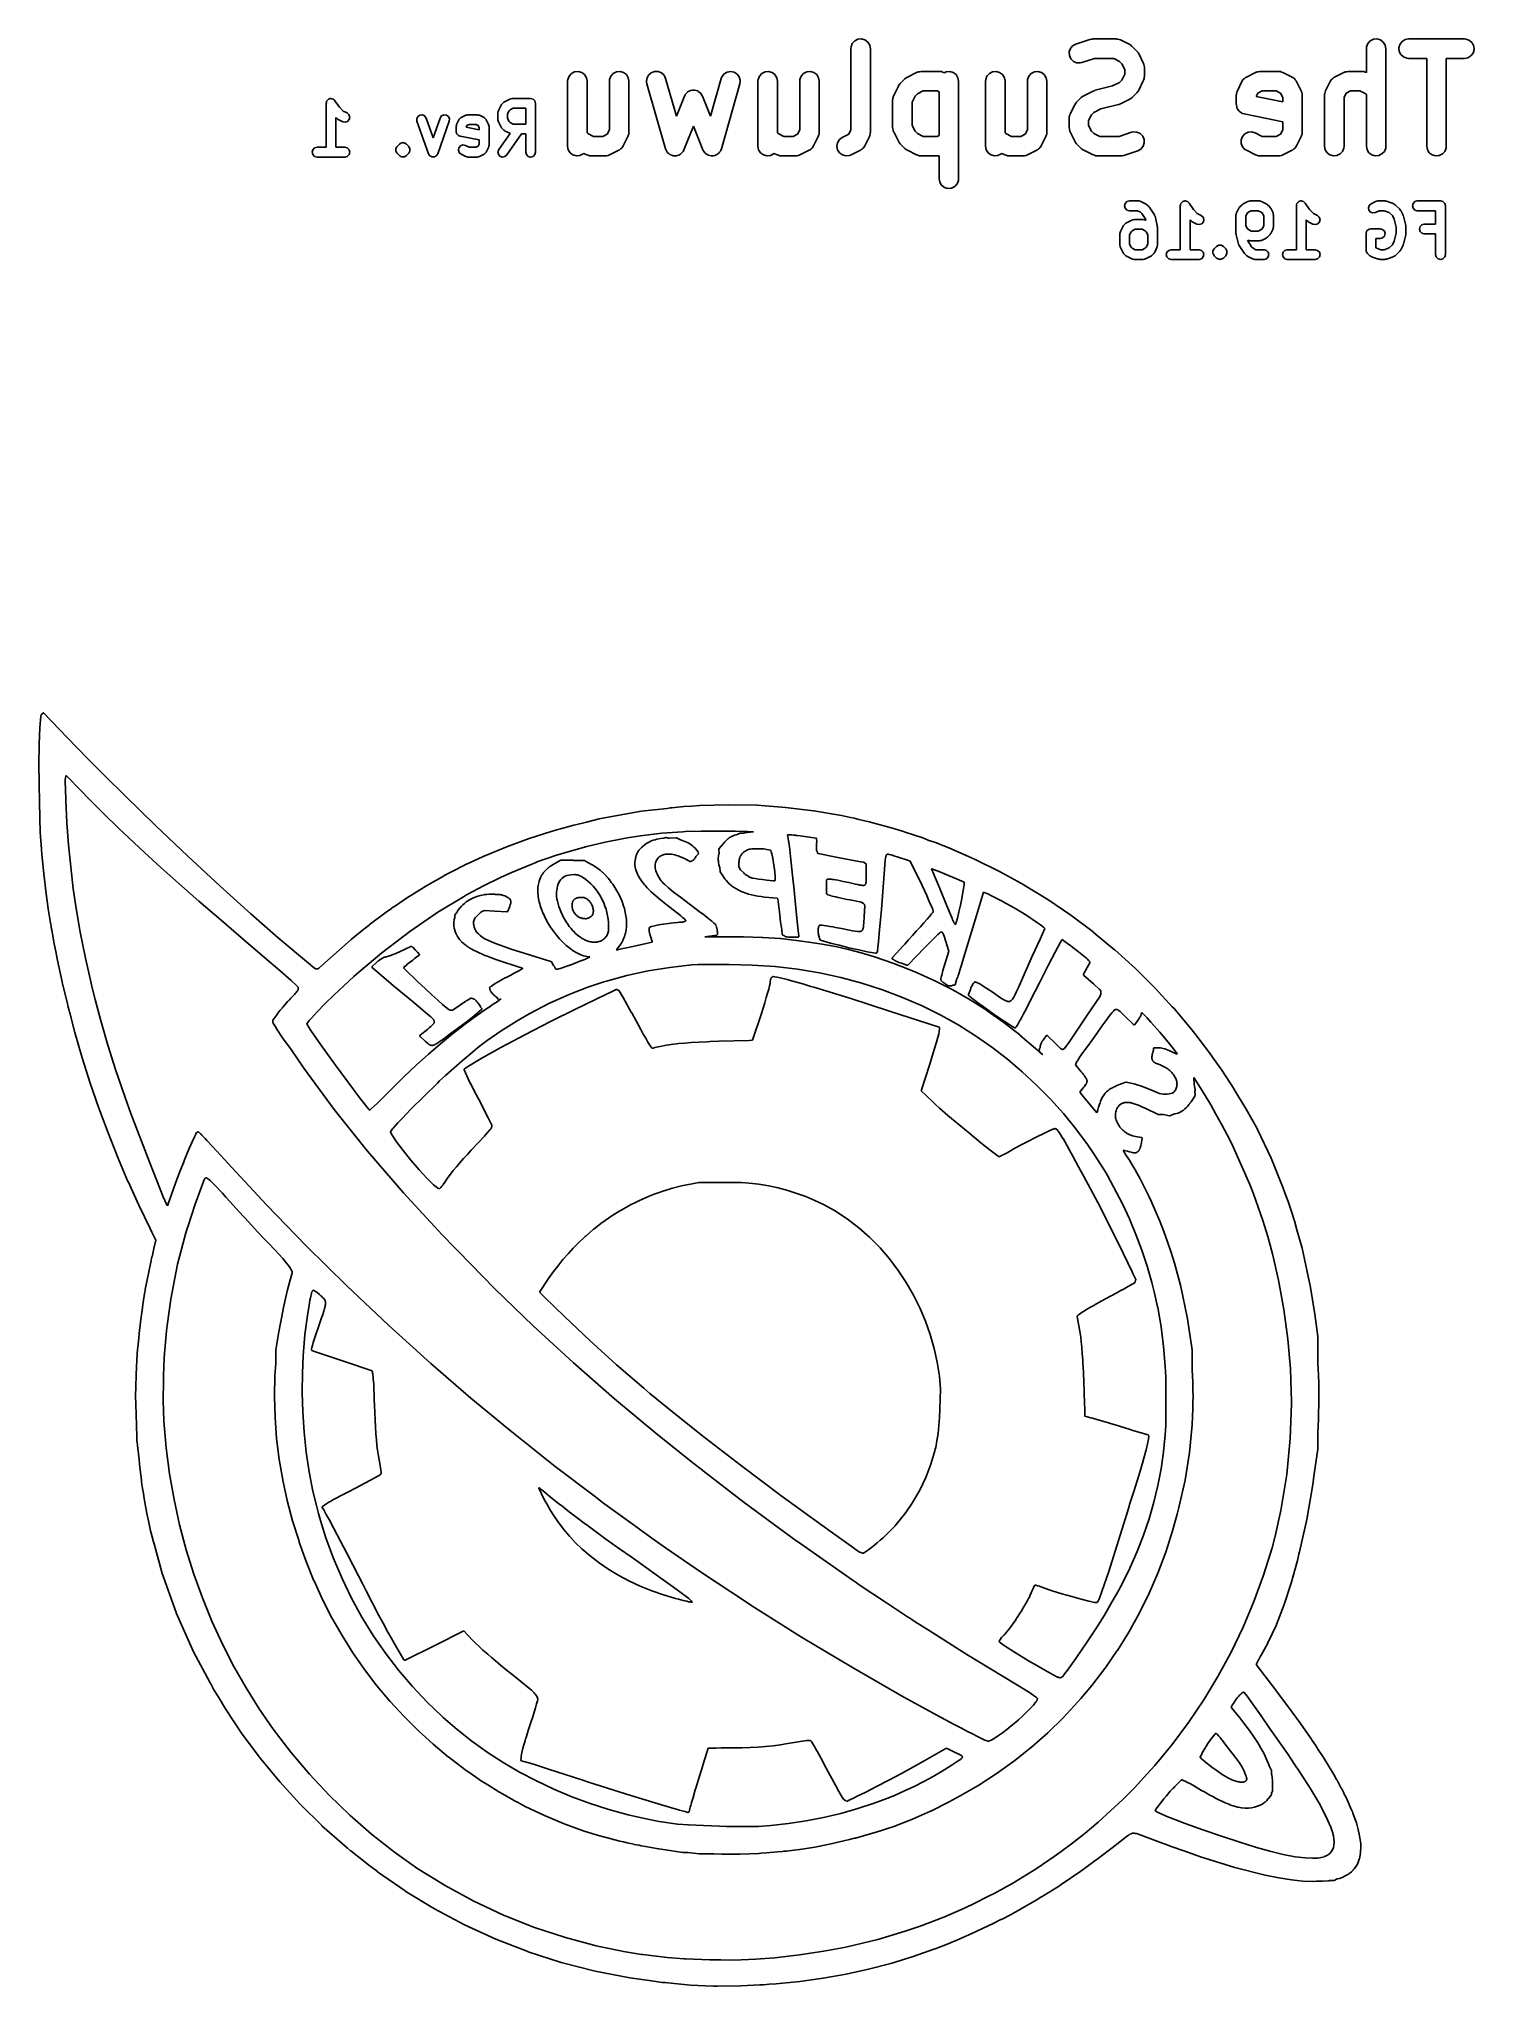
# Model space of a CAD drawing. Extents: x 98.7 to 142.9, y -103.3 to -43.4.
import ezdxf

# ---------------------------------------------------------------- set-up
doc = ezdxf.new("R2010")
doc.units = 0
doc.layers.add('BLACK', color=7, linetype='CONTINUOUS')

msp = doc.modelspace()

# ---------------------------------------------------------------- linework, layer by layer
at = {"layer": 'BLACK', "linetype": 'CONTINUOUS'}
for p, q in [((123.692, -43.6737), (123.698, -43.6185)), ((123.692, -46.1743), (123.692, -43.6737)), ((123.698, -43.6185), (123.737, -43.5157)), ((123.737, -43.5157), (123.812, -43.4343)), ((123.812, -43.4343), (123.91, -43.3851)), ((123.91, -43.3851), (124.02, -43.3749)), ((124.02, -43.3749), (124.126, -43.4051)), ((124.126, -43.4051), (124.214, -43.4715)), ((124.214, -43.4715), (124.272, -43.5653)), ((124.272, -43.5653), (124.292, -43.6737)), ((124.292, -43.6737), (124.292, -46.2451)), ((130.41, -43.7746), (130.445, -43.6701)), ((130.445, -43.6701), (130.515, -43.5854)), ((130.515, -43.5854), (130.612, -43.5319)), ((130.612, -43.5319), (131.04, -43.3891)), ((131.04, -43.3891), (131.094, -43.3765)), ((131.094, -43.3765), (131.115, -43.3775)), ((131.115, -43.3775), (131.135, -43.3737)), ((131.135, -43.3737), (131.85, -43.3737)), ((131.85, -43.3737), (131.871, -43.3756)), ((131.871, -43.3756), (131.878, -43.375)), ((131.878, -43.375), (131.884, -43.3769)), ((131.884, -43.3769), (131.905, -43.3788)), ((131.905, -43.3788), (131.944, -43.3938)), ((131.944, -43.3938), (131.984, -43.4053)), ((131.984, -43.4053), (132.269, -43.5482)), ((132.269, -43.5482), (132.316, -43.5774)), ((132.316, -43.5774), (132.33, -43.5927)), ((132.33, -43.5927), (132.347, -43.6044)), ((132.347, -43.6044), (132.49, -43.7472)), ((139.55, -43.6737), (139.555, -43.6185)), ((139.55, -44.4037), (139.55, -43.6737)), ((139.555, -43.6185), (139.595, -43.5157)), ((139.595, -43.5157), (139.669, -43.4343)), ((139.669, -43.4343), (139.768, -43.3851)), ((139.768, -43.3851), (139.877, -43.3749)), ((139.877, -43.3749), (139.983, -43.4051)), ((139.983, -43.4051), (140.071, -43.4715)), ((140.071, -43.4715), (140.129, -43.5653)), ((140.129, -43.5653), (140.15, -43.6737)), ((140.15, -43.6737), (140.15, -46.6737)), ((140.551, -43.646), (140.581, -43.5399)), ((140.561, -43.7558), (140.551, -43.646)), ((140.581, -43.5399), (140.647, -43.452)), ((140.647, -43.452), (140.741, -43.3939)), ((140.741, -43.3939), (140.85, -43.3737)), ((140.85, -43.3737), (142.564, -43.3737)), ((142.564, -43.3737), (142.619, -43.3788)), ((142.619, -43.3788), (142.722, -43.4186)), ((142.722, -43.4186), (142.803, -43.4929)), ((142.803, -43.4929), (142.852, -43.5916)), ((142.863, -43.7013), (142.832, -43.8074)), ((142.852, -43.5916), (142.863, -43.7013)), ((130.415, -43.8847), (130.41, -43.7746)), ((130.459, -43.9856), (130.415, -43.8847)), ((130.537, -44.0637), (130.459, -43.9856)), ((130.638, -44.1084), (130.537, -44.0637)), ((130.748, -44.1137), (130.638, -44.1084)), ((130.802, -44.1011), (130.748, -44.1137)), ((131.184, -43.9737), (130.802, -44.1011)), ((131.779, -43.9737), (131.184, -43.9737)), ((131.958, -44.0631), (131.779, -43.9737)), ((132.032, -44.1371), (131.958, -44.0631)), ((132.121, -44.3159), (132.032, -44.1371)), ((132.121, -44.46), (132.121, -44.3159)), ((132.49, -43.7472), (132.526, -43.7898)), ((132.526, -43.7898), (132.534, -43.8087)), ((132.534, -43.8087), (132.546, -43.8252)), ((132.546, -43.8252), (132.689, -44.1109)), ((132.689, -44.1109), (132.697, -44.1307)), ((132.697, -44.1307), (132.701, -44.1367)), ((132.701, -44.1367), (132.702, -44.1435)), ((132.702, -44.1435), (132.709, -44.1625)), ((132.709, -44.1625), (132.713, -44.2041)), ((132.713, -44.2041), (132.721, -44.2451)), ((132.721, -44.2451), (132.721, -44.5308)), ((140.61, -43.8544), (140.561, -43.7558)), ((140.692, -43.9287), (140.61, -43.8544)), ((140.794, -43.9685), (140.692, -43.9287)), ((140.85, -43.9737), (140.794, -43.9685)), ((141.407, -43.9737), (140.85, -43.9737)), ((141.407, -46.6737), (141.407, -43.9737)), ((142.564, -43.9737), (142.007, -43.9737)), ((142.007, -43.9737), (142.007, -46.6737)), ((142.672, -43.9534), (142.564, -43.9737)), ((142.766, -43.8954), (142.672, -43.9534)), ((142.832, -43.8074), (142.766, -43.8954)), ((114.978, -44.6737), (114.983, -44.6185)), ((114.978, -46.6737), (114.978, -44.6737)), ((114.983, -44.6185), (115.023, -44.5157)), ((115.023, -44.5157), (115.097, -44.4343)), ((115.097, -44.4343), (115.196, -44.3851)), ((115.196, -44.3851), (115.306, -44.3749)), ((115.306, -44.3749), (115.412, -44.4051)), ((115.412, -44.4051), (115.5, -44.4715)), ((115.5, -44.4715), (115.558, -44.5653)), ((115.558, -44.5653), (115.578, -44.6737)), ((115.578, -44.6737), (115.578, -46.2637)), ((116.264, -44.6737), (116.269, -44.6185)), ((116.264, -46.1743), (116.264, -44.6737)), ((116.269, -44.6185), (116.309, -44.5157)), ((116.309, -44.5157), (116.383, -44.4343)), ((116.383, -44.4343), (116.482, -44.3851)), ((116.482, -44.3851), (116.592, -44.3749)), ((116.592, -44.3749), (116.698, -44.4051)), ((116.698, -44.4051), (116.786, -44.4715)), ((116.786, -44.4715), (116.844, -44.5653)), ((116.844, -44.5653), (116.864, -44.6737)), ((116.864, -44.6737), (116.864, -46.2451)), ((117.408, -44.7017), (117.418, -44.5919)), ((117.418, -44.7561), (117.408, -44.7017)), ((117.418, -44.5919), (117.467, -44.4931)), ((117.99, -46.7561), (117.418, -44.7561)), ((117.467, -44.4931), (117.549, -44.4188)), ((117.549, -44.4188), (117.651, -44.3788)), ((117.651, -44.3788), (117.762, -44.3787)), ((117.762, -44.3787), (117.864, -44.4184)), ((117.864, -44.4184), (117.946, -44.4926)), ((117.946, -44.4926), (117.995, -44.5912)), ((117.995, -44.5912), (118.326, -45.7474)), ((119.374, -45.7474), (119.704, -44.5912)), ((119.704, -44.5912), (119.724, -44.5396)), ((120.281, -44.7561), (119.709, -46.7561)), ((119.724, -44.5396), (119.791, -44.4517)), ((119.791, -44.4517), (119.884, -44.3938)), ((119.884, -44.3938), (119.993, -44.3737)), ((119.993, -44.3737), (120.101, -44.394)), ((120.101, -44.394), (120.195, -44.4522)), ((120.195, -44.4522), (120.261, -44.5402)), ((120.261, -44.5402), (120.291, -44.6463)), ((120.291, -44.6463), (120.281, -44.7561)), ((120.835, -44.6737), (120.84, -44.6185)), ((120.835, -46.6737), (120.835, -44.6737)), ((120.84, -44.6185), (120.88, -44.5157)), ((120.88, -44.5157), (120.955, -44.4343)), ((120.955, -44.4343), (121.053, -44.3851)), ((121.053, -44.3851), (121.163, -44.3749)), ((121.163, -44.3749), (121.269, -44.4051)), ((121.269, -44.4051), (121.357, -44.4715)), ((121.357, -44.4715), (121.415, -44.5653)), ((121.415, -44.5653), (121.435, -44.6737)), ((121.435, -44.6737), (121.435, -46.2637)), ((122.121, -44.6737), (122.126, -44.6185)), ((122.121, -46.1743), (122.121, -44.6737)), ((122.126, -44.6185), (122.166, -44.5157)), ((122.166, -44.5157), (122.24, -44.4343)), ((122.24, -44.4343), (122.339, -44.3851)), ((122.339, -44.3851), (122.449, -44.3749)), ((122.449, -44.3749), (122.555, -44.4051)), ((122.555, -44.4051), (122.643, -44.4715)), ((122.643, -44.4715), (122.701, -44.5653)), ((122.701, -44.5653), (122.721, -44.6737)), ((122.721, -44.6737), (122.721, -46.2451)), ((125.01, -45.1109), (125.153, -44.8252)), ((125.153, -44.8252), (125.182, -44.7782)), ((125.182, -44.7782), (125.197, -44.7643)), ((125.197, -44.7643), (125.209, -44.7472)), ((125.209, -44.7472), (125.352, -44.6044)), ((125.352, -44.6044), (125.394, -44.569)), ((125.394, -44.569), (125.413, -44.5607)), ((125.413, -44.5607), (125.43, -44.5482)), ((125.43, -44.5482), (125.715, -44.4053)), ((125.715, -44.4053), (125.735, -44.3976)), ((125.735, -44.3976), (125.741, -44.3939)), ((125.741, -44.3939), (125.748, -44.3926)), ((125.748, -44.3926), (125.767, -44.3852)), ((125.767, -44.3852), (125.809, -44.3813)), ((125.809, -44.3813), (125.85, -44.3737)), ((125.85, -44.3737), (126.421, -44.3737)), ((126.421, -44.3737), (126.442, -44.3756)), ((126.442, -44.3756), (126.449, -44.375)), ((126.449, -44.375), (126.456, -44.3769)), ((126.456, -44.3769), (126.476, -44.3788)), ((126.476, -44.3788), (126.515, -44.3938)), ((126.515, -44.3938), (126.555, -44.4053)), ((126.555, -44.4053), (126.57, -44.4125)), ((126.57, -44.4125), (126.625, -44.3851)), ((126.625, -44.3851), (126.734, -44.3749)), ((126.734, -44.3749), (126.84, -44.4051)), ((126.84, -44.4051), (126.928, -44.4715)), ((126.928, -44.4715), (126.986, -44.5653)), ((126.986, -44.5653), (127.007, -44.6737)), ((127.007, -44.6737), (127.007, -47.6737)), ((127.835, -44.6737), (127.84, -44.6185)), ((127.835, -46.6737), (127.835, -44.6737)), ((127.84, -44.6185), (127.88, -44.5157)), ((127.88, -44.5157), (127.955, -44.4343)), ((127.955, -44.4343), (128.053, -44.3851)), ((128.053, -44.3851), (128.163, -44.3749)), ((128.163, -44.3749), (128.269, -44.4051)), ((128.269, -44.4051), (128.357, -44.4715)), ((128.357, -44.4715), (128.415, -44.5653)), ((128.415, -44.5653), (128.435, -44.6737)), ((128.435, -44.6737), (128.435, -46.2637)), ((129.121, -44.6737), (129.126, -44.6185)), ((129.121, -46.1743), (129.121, -44.6737)), ((129.126, -44.6185), (129.166, -44.5157)), ((129.166, -44.5157), (129.24, -44.4343)), ((129.24, -44.4343), (129.339, -44.3851)), ((129.339, -44.3851), (129.449, -44.3749)), ((129.449, -44.3749), (129.555, -44.4051)), ((129.555, -44.4051), (129.643, -44.4715)), ((129.643, -44.4715), (129.701, -44.5653)), ((129.701, -44.5653), (129.721, -44.6737)), ((129.721, -44.6737), (129.721, -46.2451)), ((131.205, -44.954), (131.745, -44.8192)), ((131.745, -44.8192), (131.958, -44.7128)), ((131.958, -44.7128), (132.032, -44.6388)), ((132.032, -44.6388), (132.121, -44.46)), ((132.689, -44.665), (132.546, -44.9507)), ((132.701, -44.6248), (132.689, -44.665)), ((132.716, -44.5859), (132.701, -44.6248)), ((132.718, -44.5656), (132.716, -44.5859)), ((132.72, -44.559), (132.718, -44.5656)), ((132.721, -44.5308), (132.719, -44.552)), ((132.719, -44.552), (132.72, -44.559)), ((135.581, -44.9681), (135.724, -44.6823)), ((135.724, -44.6823), (135.753, -44.6353)), ((135.753, -44.6353), (135.763, -44.6263)), ((135.763, -44.6263), (135.77, -44.6148)), ((135.77, -44.6148), (135.804, -44.5894)), ((135.804, -44.5894), (135.835, -44.5612)), ((135.835, -44.5612), (135.848, -44.5563)), ((135.848, -44.5563), (135.858, -44.5482)), ((135.858, -44.5482), (136.144, -44.4053)), ((136.144, -44.4053), (136.164, -44.3976)), ((136.164, -44.3976), (136.17, -44.3939)), ((136.17, -44.3939), (136.177, -44.3926)), ((136.177, -44.3926), (136.196, -44.3852)), ((136.196, -44.3852), (136.237, -44.3813)), ((136.237, -44.3813), (136.278, -44.3737)), ((136.278, -44.3737), (136.85, -44.3737)), ((136.85, -44.3737), (136.871, -44.3756)), ((136.871, -44.3756), (136.878, -44.375)), ((136.878, -44.375), (136.884, -44.3769)), ((136.884, -44.3769), (136.905, -44.3788)), ((136.905, -44.3788), (136.944, -44.3938)), ((136.944, -44.3938), (136.984, -44.4053)), ((136.984, -44.4053), (137.269, -44.5482)), ((137.269, -44.5482), (137.316, -44.5774)), ((137.316, -44.5774), (137.326, -44.5874)), ((137.326, -44.5874), (137.337, -44.5945)), ((137.337, -44.5945), (137.362, -44.6279)), ((137.362, -44.6279), (137.391, -44.659)), ((137.391, -44.659), (137.395, -44.6716)), ((137.395, -44.6716), (137.404, -44.6823)), ((137.404, -44.6823), (137.546, -44.9681)), ((138.296, -44.9681), (138.438, -44.6823)), ((138.438, -44.6823), (138.468, -44.6353)), ((138.468, -44.6353), (138.478, -44.6263)), ((138.478, -44.6263), (138.485, -44.6148)), ((138.485, -44.6148), (138.518, -44.5894)), ((138.518, -44.5894), (138.549, -44.5612)), ((138.549, -44.5612), (138.562, -44.5563)), ((138.562, -44.5563), (138.573, -44.5482)), ((138.573, -44.5482), (138.858, -44.4053)), ((138.858, -44.4053), (138.878, -44.3976)), ((138.878, -44.3976), (138.884, -44.3939)), ((138.884, -44.3939), (138.891, -44.3926)), ((138.891, -44.3926), (138.91, -44.3852)), ((138.91, -44.3852), (138.951, -44.3813)), ((138.951, -44.3813), (138.992, -44.3737)), ((138.992, -44.3737), (139.421, -44.3737)), ((139.421, -44.3737), (139.442, -44.3756)), ((139.442, -44.3756), (139.449, -44.375)), ((139.449, -44.375), (139.456, -44.3769)), ((139.456, -44.3769), (139.476, -44.3788)), ((139.476, -44.3788), (139.515, -44.3938)), ((139.515, -44.3938), (139.55, -44.4037)), ((107.548, -45.3572), (107.557, -45.3242)), ((107.548, -46.7072), (107.548, -45.3572)), ((107.557, -45.3242), (107.564, -45.2907)), ((107.564, -45.2907), (107.567, -45.287)), ((107.567, -45.287), (107.568, -45.2822)), ((107.568, -45.2822), (107.593, -45.2581)), ((107.593, -45.2581), (107.615, -45.2324)), ((107.615, -45.2324), (107.62, -45.2308)), ((107.62, -45.2308), (107.623, -45.2273)), ((107.623, -45.2273), (107.656, -45.2185)), ((107.656, -45.2185), (107.689, -45.2075)), ((107.689, -45.2075), (107.694, -45.2085)), ((107.694, -45.2085), (107.698, -45.2072)), ((107.698, -45.2072), (107.731, -45.2161)), ((107.731, -45.2161), (107.765, -45.2228)), ((107.765, -45.2228), (107.769, -45.226)), ((107.769, -45.226), (107.773, -45.2273)), ((107.773, -45.2273), (107.798, -45.2515)), ((107.798, -45.2515), (107.823, -45.274)), ((107.823, -45.274), (107.958, -45.476)), ((107.958, -45.476), (108.073, -45.5911)), ((112.85, -45.5759), (112.921, -45.433)), ((112.921, -45.433), (112.937, -45.4149)), ((112.937, -45.4149), (112.949, -45.394)), ((112.949, -45.394), (113.021, -45.3226)), ((113.021, -45.3226), (113.042, -45.3105)), ((113.042, -45.3105), (113.06, -45.2945)), ((113.06, -45.2945), (113.203, -45.2231)), ((113.203, -45.2231), (113.237, -45.2161)), ((113.305, -45.5072), (113.216, -45.5519)), ((113.237, -45.2161), (113.27, -45.2072)), ((113.27, -45.2072), (113.841, -45.2072)), ((113.691, -45.5072), (113.305, -45.5072)), ((113.691, -45.9929), (113.691, -45.5072)), ((113.841, -45.2072), (113.916, -45.2273)), ((113.916, -45.2273), (113.971, -45.2822)), ((113.971, -45.2822), (113.991, -45.3572)), ((113.991, -45.3572), (113.991, -46.8572)), ((118.326, -45.7474), (118.571, -45.1337)), ((118.571, -45.1337), (118.591, -45.0943)), ((118.591, -45.0943), (118.593, -45.0899)), ((118.593, -45.0899), (118.594, -45.0884)), ((118.594, -45.0884), (118.596, -45.0844)), ((118.596, -45.0844), (118.632, -45.0464)), ((118.632, -45.0464), (118.666, -45.0077)), ((118.666, -45.0077), (118.669, -45.0062)), ((118.669, -45.0062), (118.671, -45.0037)), ((118.671, -45.0037), (118.718, -44.9811)), ((118.718, -44.9811), (118.764, -44.9575)), ((118.764, -44.9575), (118.768, -44.9571)), ((118.768, -44.9571), (118.771, -44.9557)), ((118.771, -44.9557), (118.822, -44.9514)), ((118.822, -44.9514), (118.874, -44.9461)), ((118.874, -44.9461), (118.877, -44.947)), ((118.877, -44.947), (118.881, -44.9467)), ((118.881, -44.9467), (118.93, -44.9614)), ((118.93, -44.9614), (118.98, -44.9751)), ((118.98, -44.9751), (118.983, -44.9771)), ((118.983, -44.9771), (118.986, -44.978)), ((118.986, -44.978), (119.027, -45.0097)), ((119.027, -45.0097), (119.069, -45.0406)), ((119.069, -45.0406), (119.071, -45.0434)), ((119.071, -45.0434), (119.073, -45.0454)), ((119.073, -45.0454), (119.1, -45.0898)), ((119.1, -45.0898), (119.128, -45.1337)), ((119.128, -45.1337), (119.374, -45.7474)), ((124.978, -45.2451), (124.98, -45.2239)), ((124.978, -46.1022), (124.978, -45.2451)), ((124.979, -45.2169), (124.981, -45.2103)), ((124.98, -45.2239), (124.979, -45.2169)), ((124.981, -45.2103), (124.983, -45.19)), ((124.983, -45.19), (124.998, -45.151)), ((124.998, -45.151), (125.01, -45.1109)), ((125.668, -45.1371), (125.578, -45.3159)), ((125.578, -45.3159), (125.578, -46.0314)), ((125.742, -45.0631), (125.668, -45.1371)), ((125.92, -44.9737), (125.742, -45.0631)), ((126.35, -44.9737), (125.92, -44.9737)), ((126.407, -45.0019), (126.35, -44.9737)), ((126.407, -46.3454), (126.407, -45.0019)), ((130.438, -45.6823), (130.581, -45.3966)), ((130.581, -45.3966), (130.61, -45.3496)), ((130.61, -45.3496), (130.626, -45.3357)), ((130.626, -45.3357), (130.637, -45.3187)), ((130.637, -45.3187), (130.78, -45.1758)), ((130.78, -45.1758), (130.823, -45.1404)), ((130.823, -45.1404), (130.842, -45.1321)), ((130.842, -45.1321), (130.858, -45.1196)), ((130.858, -45.1196), (131.144, -44.9768)), ((131.144, -44.9768), (131.196, -44.9567)), ((131.196, -44.9567), (131.201, -44.9562)), ((131.201, -44.9562), (131.205, -44.954)), ((131.922, -45.3933), (131.383, -45.5281)), ((131.927, -45.3911), (131.922, -45.3933)), ((131.932, -45.3906), (131.927, -45.3911)), ((131.984, -45.3706), (131.932, -45.3906)), ((132.269, -45.2277), (131.984, -45.3706)), ((132.286, -45.2152), (132.269, -45.2277)), ((132.305, -45.2069), (132.286, -45.2152)), ((132.347, -45.1715), (132.305, -45.2069)), ((132.49, -45.0286), (132.347, -45.1715)), ((132.502, -45.0116), (132.49, -45.0286)), ((132.517, -44.9977), (132.502, -45.0116)), ((132.546, -44.9507), (132.517, -44.9977)), ((135.55, -45.1022), (135.552, -45.081)), ((135.55, -45.3879), (135.55, -45.1022)), ((135.552, -45.3998), (135.55, -45.3879)), ((135.551, -45.0741), (135.553, -45.0674)), ((135.552, -45.081), (135.551, -45.0741)), ((135.551, -45.4119), (135.552, -45.3998)), ((135.562, -45.4537), (135.551, -45.4119)), ((135.553, -45.0674), (135.555, -45.0471)), ((135.555, -45.0471), (135.57, -45.0082)), ((135.57, -45.4963), (135.562, -45.4537)), ((135.57, -45.0082), (135.581, -44.9681)), ((135.576, -45.5066), (135.57, -45.4963)), ((135.579, -45.5183), (135.576, -45.5066)), ((135.605, -45.5532), (135.579, -45.5183)), ((136.216, -45.0401), (136.164, -45.1448)), ((136.164, -45.1448), (136.978, -45.3077)), ((136.349, -44.9737), (136.216, -45.0401)), ((136.779, -44.9737), (136.349, -44.9737)), ((136.912, -45.0401), (136.779, -44.9737)), ((136.978, -45.173), (136.912, -45.0401)), ((136.978, -45.3077), (136.978, -45.173)), ((137.546, -44.9681), (137.554, -44.9879)), ((137.554, -44.9879), (137.558, -44.9939)), ((137.558, -44.9939), (137.559, -45.0006)), ((137.559, -45.0006), (137.567, -45.0197)), ((137.567, -45.0197), (137.571, -45.0612)), ((137.571, -45.0612), (137.578, -45.1022)), ((137.578, -45.1022), (137.578, -46.2451)), ((138.264, -45.1022), (138.266, -45.081)), ((138.264, -46.6737), (138.264, -45.1022)), ((138.265, -45.0741), (138.267, -45.0674)), ((138.266, -45.081), (138.265, -45.0741)), ((138.267, -45.0674), (138.269, -45.0471)), ((138.269, -45.0471), (138.284, -45.0082)), ((138.284, -45.0082), (138.296, -44.9681)), ((138.93, -45.0401), (138.864, -45.173)), ((138.864, -45.173), (138.864, -46.6737)), ((139.063, -44.9737), (138.93, -45.0401)), ((139.35, -44.9737), (139.063, -44.9737)), ((139.529, -45.0631), (139.35, -44.9737)), ((139.55, -45.0836), (139.529, -45.0631)), ((139.55, -46.6737), (139.55, -45.0836)), ((107.878, -45.8204), (107.848, -45.7908)), ((107.848, -45.7908), (107.848, -46.7072)), ((107.899, -45.8325), (107.878, -45.8204)), ((107.917, -45.8485), (107.899, -45.8325)), ((108.06, -45.92), (107.917, -45.8485)), ((108.136, -45.9355), (108.06, -45.92)), ((108.073, -45.5911), (108.194, -45.6516)), ((108.21, -45.911), (108.136, -45.9355)), ((108.194, -45.6516), (108.252, -45.7032)), ((108.261, -45.8529), (108.21, -45.911)), ((108.252, -45.7032), (108.277, -45.7768)), ((108.277, -45.7768), (108.261, -45.8529)), ((110.337, -45.8303), (110.37, -45.7601)), ((110.343, -45.9077), (110.337, -45.8303)), ((110.7, -46.9077), (110.343, -45.9077)), ((110.37, -45.7601), (110.434, -45.716)), ((110.434, -45.716), (110.511, -45.7097)), ((110.511, -45.7097), (110.581, -45.7429)), ((110.581, -45.7429), (110.625, -45.8068)), ((110.625, -45.8068), (110.841, -46.4112)), ((110.841, -46.4112), (111.057, -45.8068)), ((111.34, -45.9077), (110.983, -46.9077)), ((111.057, -45.8068), (111.101, -45.7429)), ((111.101, -45.7429), (111.171, -45.7097)), ((111.171, -45.7097), (111.249, -45.716)), ((111.249, -45.716), (111.313, -45.7601)), ((111.313, -45.7601), (111.346, -45.8303)), ((111.346, -45.8303), (111.34, -45.9077)), ((111.548, -46.0715), (111.557, -46.0382)), ((111.548, -46.2144), (111.548, -46.0715)), ((111.557, -46.0382), (111.564, -46.0044)), ((111.564, -46.0044), (111.636, -45.8616)), ((111.636, -45.8616), (111.642, -45.8547)), ((111.642, -45.8547), (111.645, -45.846)), ((111.645, -45.846), (111.667, -45.826)), ((111.667, -45.826), (111.687, -45.8035)), ((111.687, -45.8035), (111.696, -45.8006)), ((111.696, -45.8006), (111.703, -45.7945)), ((111.703, -45.7945), (111.846, -45.7231)), ((111.846, -45.7231), (111.879, -45.7161)), ((111.882, -46.0405), (111.855, -46.0928)), ((111.855, -46.0928), (112.263, -46.1743)), ((111.879, -45.7161), (111.913, -45.7072)), ((111.948, -46.0072), (111.882, -46.0405)), ((111.913, -45.7072), (112.198, -45.7072)), ((112.163, -46.0072), (111.948, -46.0072)), ((112.229, -46.0405), (112.163, -46.0072)), ((112.198, -45.7072), (112.232, -45.7162)), ((112.263, -46.1069), (112.229, -46.0405)), ((112.232, -45.7162), (112.265, -45.7231)), ((112.263, -46.1743), (112.263, -46.1069)), ((112.265, -45.7231), (112.408, -45.7945)), ((112.408, -45.7945), (112.415, -45.8006)), ((112.415, -45.8006), (112.424, -45.8035)), ((112.424, -45.8035), (112.444, -45.826)), ((112.444, -45.826), (112.466, -45.846)), ((112.466, -45.846), (112.469, -45.8547)), ((112.469, -45.8547), (112.475, -45.8616)), ((112.475, -45.8616), (112.547, -46.0044)), ((112.547, -46.0044), (112.554, -46.0382)), ((112.554, -46.0382), (112.563, -46.0715)), ((112.563, -46.0715), (112.563, -46.6429)), ((112.834, -45.6429), (112.843, -45.6096)), ((112.834, -45.8572), (112.834, -45.6429)), ((112.843, -45.8905), (112.834, -45.8572)), ((112.843, -45.6096), (112.85, -45.5759)), ((112.85, -45.9243), (112.843, -45.8905)), ((112.921, -46.0672), (112.85, -45.9243)), ((112.937, -46.0852), (112.921, -46.0672)), ((112.949, -46.1062), (112.937, -46.0852)), ((113.021, -46.1776), (112.949, -46.1062)), ((113.179, -45.5889), (113.134, -45.6784)), ((113.134, -45.6784), (113.134, -45.8218)), ((113.134, -45.8218), (113.179, -45.9112)), ((113.216, -45.5519), (113.179, -45.5889)), ((113.179, -45.9112), (113.216, -45.9482)), ((113.216, -45.9482), (113.305, -45.9929)), ((113.305, -45.9929), (113.691, -45.9929)), ((118.85, -46.0529), (118.557, -46.7851)), ((119.142, -46.7851), (118.85, -46.0529)), ((124.986, -46.1432), (124.978, -46.1022)), ((125.578, -46.0314), (125.668, -46.2102)), ((130.407, -45.8165), (130.409, -45.7953)), ((130.407, -46.1022), (130.407, -45.8165)), ((130.414, -46.1432), (130.407, -46.1022)), ((130.408, -45.7883), (130.41, -45.7817)), ((130.409, -45.7953), (130.408, -45.7883)), ((130.41, -45.7817), (130.412, -45.7614)), ((130.412, -45.7614), (130.427, -45.7225)), ((130.427, -45.7225), (130.438, -45.6823)), ((131.096, -45.7085), (131.007, -45.8873)), ((131.007, -45.8873), (131.007, -46.0314)), ((131.007, -46.0314), (131.096, -46.2102)), ((131.17, -45.6345), (131.096, -45.7085)), ((131.383, -45.5281), (131.17, -45.6345)), ((135.628, -45.5901), (135.605, -45.5532)), ((135.638, -45.5973), (135.628, -45.5901)), ((135.645, -45.6071), (135.638, -45.5973)), ((135.681, -45.6304), (135.645, -45.6071)), ((135.716, -45.6565), (135.681, -45.6304)), ((135.728, -45.6598), (135.716, -45.6565)), ((135.738, -45.6663), (135.728, -45.6598)), ((135.791, -45.6821), (135.738, -45.6663)), ((136.978, -45.9196), (135.791, -45.6821)), ((136.978, -46.1743), (136.978, -45.9196)), ((107.195, -46.7273), (107.27, -46.7072)), ((107.27, -46.7072), (107.548, -46.7072)), ((107.848, -46.7072), (108.127, -46.7072)), ((108.127, -46.7072), (108.202, -46.7273)), ((109.696, -46.747), (109.73, -46.6879)), ((109.73, -46.6879), (109.735, -46.6797)), ((109.735, -46.6797), (109.807, -46.6083)), ((109.735, -46.6797), (109.735, -46.6797)), ((109.735, -46.6797), (109.735, -46.6797)), ((109.807, -46.6083), (109.824, -46.5984)), ((109.807, -46.6083), (109.807, -46.6083)), ((109.807, -46.6083), (109.807, -46.6083)), ((109.824, -46.5984), (109.838, -46.5845)), ((109.838, -46.5845), (109.857, -46.5794)), ((109.857, -46.5794), (109.874, -46.5695)), ((109.874, -46.5695), (109.894, -46.5695)), ((109.894, -46.5695), (109.913, -46.5644)), ((109.913, -46.5644), (109.932, -46.5695)), ((109.932, -46.5695), (109.952, -46.5695)), ((109.952, -46.5695), (109.952, -46.5695)), ((109.952, -46.5695), (109.969, -46.5794)), ((109.969, -46.5794), (109.988, -46.5845)), ((109.988, -46.5845), (110.002, -46.5984)), ((110.002, -46.5984), (110.019, -46.6083)), ((110.019, -46.6083), (110.019, -46.6083)), ((110.019, -46.6083), (110.09, -46.6797)), ((110.09, -46.6797), (110.095, -46.6879)), ((110.095, -46.6879), (110.129, -46.747)), ((111.555, -46.238), (111.548, -46.2144)), ((111.556, -46.2624), (111.555, -46.238)), ((111.565, -46.2749), (111.556, -46.2624)), ((111.568, -46.2894), (111.565, -46.2749)), ((111.586, -46.3067), (111.568, -46.2894)), ((111.599, -46.327), (111.586, -46.3067)), ((111.613, -46.3337), (111.599, -46.327)), ((111.623, -46.3443), (111.613, -46.3337)), ((111.62, -46.7948), (111.636, -46.7187)), ((111.647, -46.3506), (111.623, -46.3443)), ((111.636, -46.7187), (111.687, -46.6606)), ((111.669, -46.3615), (111.647, -46.3506)), ((112.263, -46.4802), (111.669, -46.3615)), ((111.687, -46.6606), (111.761, -46.6361)), ((111.761, -46.6361), (111.837, -46.6516)), ((111.837, -46.6516), (111.948, -46.7072)), ((111.948, -46.7072), (112.163, -46.7072)), ((112.163, -46.7072), (112.229, -46.674)), ((112.229, -46.674), (112.263, -46.6075)), ((112.263, -46.6075), (112.263, -46.4802)), ((112.547, -46.71), (112.475, -46.8529)), ((112.554, -46.6762), (112.547, -46.71)), ((112.563, -46.6429), (112.554, -46.6762)), ((112.861, -46.7712), (113.207, -46.2779)), ((113.042, -46.1897), (113.021, -46.1776)), ((113.06, -46.2057), (113.042, -46.1897)), ((113.203, -46.2771), (113.06, -46.2057)), ((113.562, -46.2929), (113.107, -46.9432)), ((113.207, -46.2779), (113.203, -46.2771)), ((113.691, -46.2929), (113.562, -46.2929)), ((113.691, -46.8572), (113.691, -46.2929)), ((114.998, -46.782), (114.978, -46.6737)), ((115.578, -46.2637), (115.599, -46.2842)), ((115.599, -46.2842), (115.778, -46.3737)), ((115.778, -46.3737), (116.064, -46.3737)), ((116.064, -46.3737), (116.197, -46.3072)), ((116.197, -46.3072), (116.264, -46.1743)), ((116.65, -46.7211), (116.643, -46.7325)), ((116.66, -46.712), (116.65, -46.7211)), ((116.689, -46.665), (116.66, -46.712)), ((116.832, -46.3792), (116.689, -46.665)), ((116.844, -46.3391), (116.832, -46.3792)), ((116.859, -46.3002), (116.844, -46.3391)), ((116.861, -46.2799), (116.859, -46.3002)), ((116.863, -46.2733), (116.861, -46.2799)), ((116.864, -46.2451), (116.862, -46.2663)), ((116.862, -46.2663), (116.863, -46.2733)), ((120.856, -46.782), (120.835, -46.6737)), ((121.435, -46.2637), (121.456, -46.2842)), ((121.456, -46.2842), (121.635, -46.3737)), ((121.635, -46.3737), (121.922, -46.3737)), ((121.922, -46.3737), (122.055, -46.3072)), ((122.055, -46.3072), (122.121, -46.1743)), ((122.507, -46.7211), (122.5, -46.7325)), ((122.517, -46.712), (122.507, -46.7211)), ((122.546, -46.665), (122.517, -46.712)), ((122.689, -46.3792), (122.546, -46.665)), ((122.701, -46.3391), (122.689, -46.3792)), ((122.716, -46.3002), (122.701, -46.3391)), ((122.718, -46.2799), (122.716, -46.3002)), ((122.72, -46.2733), (122.718, -46.2799)), ((122.721, -46.2451), (122.719, -46.2663)), ((122.719, -46.2663), (122.72, -46.2733)), ((123.264, -46.6742), (123.284, -46.5657)), ((123.284, -46.7825), (123.264, -46.6742)), ((123.284, -46.5657), (123.342, -46.4719)), ((123.342, -46.4719), (123.43, -46.4053)), ((123.43, -46.4053), (123.626, -46.3072)), ((123.626, -46.3072), (123.692, -46.1743)), ((124.079, -46.7211), (124.072, -46.7325)), ((124.089, -46.712), (124.079, -46.7211)), ((124.118, -46.665), (124.089, -46.712)), ((124.261, -46.3792), (124.118, -46.665)), ((124.272, -46.3391), (124.261, -46.3792)), ((124.287, -46.3002), (124.272, -46.3391)), ((124.289, -46.2799), (124.287, -46.3002)), ((124.291, -46.2733), (124.289, -46.2799)), ((124.292, -46.2451), (124.29, -46.2663)), ((124.29, -46.2663), (124.291, -46.2733)), ((124.99, -46.1848), (124.986, -46.1432)), ((124.997, -46.2038), (124.99, -46.1848)), ((124.998, -46.2106), (124.997, -46.2038)), ((125.002, -46.2166), (124.998, -46.2106)), ((125.01, -46.2364), (125.002, -46.2166)), ((125.153, -46.5221), (125.01, -46.2364)), ((125.165, -46.5386), (125.153, -46.5221)), ((125.174, -46.5575), (125.165, -46.5386)), ((125.209, -46.6001), (125.174, -46.5575)), ((125.352, -46.7429), (125.209, -46.6001)), ((125.668, -46.2102), (125.742, -46.2842)), ((125.742, -46.2842), (125.92, -46.3737)), ((125.92, -46.3737), (126.35, -46.3737)), ((126.35, -46.3737), (126.407, -46.3454)), ((127.856, -46.782), (127.835, -46.6737)), ((128.435, -46.2637), (128.456, -46.2842)), ((128.456, -46.2842), (128.635, -46.3737)), ((128.635, -46.3737), (128.922, -46.3737)), ((128.922, -46.3737), (129.055, -46.3072)), ((129.055, -46.3072), (129.121, -46.1743)), ((129.507, -46.7211), (129.5, -46.7325)), ((129.517, -46.712), (129.507, -46.7211)), ((129.546, -46.665), (129.517, -46.712)), ((129.689, -46.3792), (129.546, -46.665)), ((129.701, -46.3391), (129.689, -46.3792)), ((129.716, -46.3002), (129.701, -46.3391)), ((129.718, -46.2799), (129.716, -46.3002)), ((129.72, -46.2733), (129.718, -46.2799)), ((129.721, -46.2451), (129.719, -46.2663)), ((129.719, -46.2663), (129.72, -46.2733)), ((130.418, -46.1848), (130.414, -46.1432)), ((130.426, -46.2038), (130.418, -46.1848)), ((130.427, -46.2106), (130.426, -46.2038)), ((130.431, -46.2166), (130.427, -46.2106)), ((130.438, -46.2364), (130.431, -46.2166)), ((130.581, -46.5221), (130.438, -46.2364)), ((130.594, -46.5386), (130.581, -46.5221)), ((130.602, -46.5575), (130.594, -46.5386)), ((130.637, -46.6001), (130.602, -46.5575)), ((130.78, -46.7429), (130.637, -46.6001)), ((131.096, -46.2102), (131.17, -46.2842)), ((131.17, -46.2842), (131.349, -46.3737)), ((131.349, -46.3737), (131.944, -46.3737)), ((131.944, -46.3737), (132.326, -46.2462)), ((132.326, -46.2462), (132.38, -46.2336)), ((132.38, -46.2336), (132.49, -46.2389)), ((132.49, -46.2389), (132.591, -46.2836)), ((132.591, -46.2836), (132.669, -46.3617)), ((132.683, -46.6772), (132.612, -46.7619)), ((132.669, -46.3617), (132.713, -46.4626)), ((132.718, -46.5727), (132.683, -46.6772)), ((132.713, -46.4626), (132.718, -46.5727)), ((135.697, -46.5854), (135.698, -46.4752)), ((135.737, -46.6883), (135.697, -46.5854)), ((135.698, -46.4752), (135.738, -46.3725)), ((135.811, -46.7699), (135.737, -46.6883)), ((135.738, -46.3725), (135.812, -46.2911)), ((135.812, -46.2911), (135.911, -46.2421)), ((135.911, -46.2421), (136.021, -46.2321)), ((136.021, -46.2321), (136.127, -46.2625)), ((136.127, -46.2625), (136.349, -46.3737)), ((136.349, -46.3737), (136.779, -46.3737)), ((136.779, -46.3737), (136.912, -46.3072)), ((136.912, -46.3072), (136.978, -46.1743)), ((137.364, -46.7211), (137.357, -46.7325)), ((137.374, -46.712), (137.364, -46.7211)), ((137.404, -46.665), (137.374, -46.712)), ((137.546, -46.3792), (137.404, -46.665)), ((137.558, -46.3391), (137.546, -46.3792)), ((137.573, -46.3002), (137.558, -46.3391)), ((137.575, -46.2799), (137.573, -46.3002)), ((137.577, -46.2733), (137.575, -46.2799)), ((137.578, -46.2451), (137.576, -46.2663)), ((137.576, -46.2663), (137.577, -46.2733)), ((138.284, -46.782), (138.264, -46.6737)), ((138.864, -46.6737), (138.859, -46.7288)), ((139.57, -46.782), (139.55, -46.6737)), ((140.15, -46.6737), (140.144, -46.7288)), ((141.427, -46.782), (141.407, -46.6737)), ((142.007, -46.6737), (142.002, -46.7288)), ((107.12, -46.8572), (107.14, -46.7822)), ((107.14, -46.9322), (107.12, -46.8572)), ((107.14, -46.7822), (107.195, -46.7273)), ((107.195, -46.9871), (107.14, -46.9322)), ((107.27, -47.0072), (107.195, -46.9871)), ((107.698, -47.0072), (107.27, -47.0072)), ((108.127, -47.0072), (107.698, -47.0072)), ((108.202, -46.9871), (108.127, -47.0072)), ((108.202, -46.7273), (108.257, -46.7822)), ((108.257, -46.9322), (108.202, -46.9871)), ((108.257, -46.7822), (108.277, -46.8572)), ((108.277, -46.8572), (108.257, -46.9322)), ((109.696, -46.8246), (109.696, -46.747)), ((109.696, -46.747), (109.696, -46.747)), ((109.708, -46.8442), (109.696, -46.8246)), ((109.735, -46.8919), (109.708, -46.8442)), ((109.807, -46.9633), (109.735, -46.8919)), ((109.735, -46.8919), (109.735, -46.8919)), ((109.823, -46.9727), (109.807, -46.9633)), ((109.824, -46.9732), (109.823, -46.9727)), ((109.838, -46.9871), (109.824, -46.9732)), ((109.857, -46.9922), (109.838, -46.9871)), ((109.874, -47.0021), (109.857, -46.9922)), ((109.894, -47.0021), (109.874, -47.0021)), ((109.874, -47.0021), (109.874, -47.0021)), ((109.913, -47.0072), (109.894, -47.0021)), ((109.932, -47.0021), (109.913, -47.0072)), ((109.952, -47.0021), (109.932, -47.0021)), ((109.969, -46.9922), (109.952, -47.0021)), ((109.952, -47.0021), (109.952, -47.0021)), ((109.988, -46.9871), (109.969, -46.9922)), ((110.002, -46.9732), (109.988, -46.9871)), ((110.003, -46.9724), (110.002, -46.9732)), ((110.019, -46.9633), (110.003, -46.9724)), ((110.09, -46.8919), (110.019, -46.9633)), ((110.118, -46.8442), (110.09, -46.8919)), ((110.129, -46.8246), (110.118, -46.8442)), ((110.129, -46.747), (110.129, -46.747)), ((110.129, -46.747), (110.129, -46.8246)), ((110.715, -46.9299), (110.7, -46.9077)), ((110.727, -46.9543), (110.715, -46.9299)), ((110.737, -46.9614), (110.727, -46.9543)), ((110.744, -46.9716), (110.737, -46.9614)), ((110.769, -46.9831), (110.744, -46.9716)), ((110.791, -46.9985), (110.769, -46.9831)), ((110.803, -46.9995), (110.791, -46.9985)), ((110.814, -47.0048), (110.803, -46.9995)), ((110.841, -47.0026), (110.814, -47.0048)), ((110.868, -47.0048), (110.841, -47.0026)), ((110.879, -46.9995), (110.868, -47.0048)), ((110.892, -46.9985), (110.879, -46.9995)), ((110.914, -46.9831), (110.892, -46.9985)), ((110.938, -46.9716), (110.914, -46.9831)), ((110.945, -46.9614), (110.938, -46.9716)), ((110.956, -46.9543), (110.945, -46.9614)), ((110.967, -46.9299), (110.956, -46.9543)), ((110.983, -46.9077), (110.967, -46.9299)), ((111.645, -46.8684), (111.62, -46.7948)), ((111.703, -46.92), (111.645, -46.8684)), ((111.846, -46.9914), (111.703, -46.92)), ((111.879, -46.9983), (111.846, -46.9914)), ((111.913, -47.0072), (111.879, -46.9983)), ((112.198, -47.0072), (111.913, -47.0072)), ((112.232, -46.9983), (112.198, -47.0072)), ((112.265, -46.9914), (112.232, -46.9983)), ((112.408, -46.92), (112.265, -46.9914)), ((112.415, -46.9139), (112.408, -46.92)), ((112.424, -46.911), (112.415, -46.9139)), ((112.444, -46.8884), (112.424, -46.911)), ((112.466, -46.8684), (112.444, -46.8884)), ((112.469, -46.8597), (112.466, -46.8684)), ((112.475, -46.8529), (112.469, -46.8597)), ((112.835, -46.8442), (112.861, -46.7712)), ((112.848, -46.9206), (112.835, -46.8442)), ((112.898, -46.9801), (112.848, -46.9206)), ((112.971, -47.0067), (112.898, -46.9801)), ((113.048, -46.9932), (112.971, -47.0067)), ((113.107, -46.9432), (113.048, -46.9932)), ((113.711, -46.9322), (113.691, -46.8572)), ((113.766, -46.9871), (113.711, -46.9322)), ((113.841, -47.0072), (113.766, -46.9871)), ((113.916, -46.9871), (113.841, -47.0072)), ((113.971, -46.9322), (113.916, -46.9871)), ((113.991, -46.8572), (113.971, -46.9322)), ((115.056, -46.8758), (114.998, -46.782)), ((115.144, -46.9422), (115.056, -46.8758)), ((115.25, -46.9724), (115.144, -46.9422)), ((115.36, -46.9622), (115.25, -46.9724)), ((115.459, -46.9131), (115.36, -46.9622)), ((115.476, -46.8939), (115.459, -46.9131)), ((115.573, -46.942), (115.476, -46.8939)), ((115.613, -46.9535), (115.573, -46.942)), ((115.652, -46.9685), (115.613, -46.9535)), ((115.672, -46.9704), (115.652, -46.9685)), ((115.679, -46.9723), (115.672, -46.9704)), ((115.686, -46.9717), (115.679, -46.9723)), ((115.707, -46.9737), (115.686, -46.9717)), ((116.135, -46.9737), (115.707, -46.9737)), ((116.176, -46.966), (116.135, -46.9737)), ((116.218, -46.9621), (116.176, -46.966)), ((116.237, -46.9547), (116.218, -46.9621)), ((116.244, -46.9534), (116.237, -46.9547)), ((116.25, -46.9497), (116.244, -46.9534)), ((116.269, -46.942), (116.25, -46.9497)), ((116.555, -46.7991), (116.269, -46.942)), ((116.566, -46.791), (116.555, -46.7991)), ((116.579, -46.7861), (116.566, -46.791)), ((116.61, -46.7579), (116.579, -46.7861)), ((116.643, -46.7325), (116.61, -46.7579)), ((117.995, -46.767), (117.99, -46.7561)), ((117.997, -46.779), (117.995, -46.767)), ((118.02, -46.816), (117.997, -46.779)), ((118.039, -46.8547), (118.02, -46.816)), ((118.048, -46.8629), (118.039, -46.8547)), ((118.054, -46.8733), (118.048, -46.8629)), ((118.089, -46.8998), (118.054, -46.8733)), ((118.121, -46.9289), (118.089, -46.8998)), ((118.132, -46.9333), (118.121, -46.9289)), ((118.142, -46.9407), (118.132, -46.9333)), ((118.183, -46.953), (118.142, -46.9407)), ((118.223, -46.9686), (118.183, -46.953)), ((118.236, -46.9686), (118.223, -46.9686)), ((118.247, -46.9721), (118.236, -46.9686)), ((118.29, -46.9685), (118.247, -46.9721)), ((118.334, -46.9685), (118.29, -46.9685)), ((118.345, -46.9641), (118.334, -46.9685)), ((118.357, -46.9631), (118.345, -46.9641)), ((118.396, -46.9442), (118.357, -46.9631)), ((118.436, -46.9285), (118.396, -46.9442)), ((118.445, -46.9203), (118.436, -46.9285)), ((118.456, -46.915), (118.445, -46.9203)), ((118.486, -46.8834), (118.456, -46.915)), ((118.518, -46.8542), (118.486, -46.8834)), ((118.523, -46.8433), (118.518, -46.8542)), ((118.531, -46.8344), (118.523, -46.8433)), ((118.557, -46.7851), (118.531, -46.8344)), ((119.149, -46.7954), (119.142, -46.7851)), ((119.152, -46.8071), (119.149, -46.7954)), ((119.178, -46.8416), (119.152, -46.8071)), ((119.202, -46.8782), (119.178, -46.8416)), ((119.211, -46.8854), (119.202, -46.8782)), ((119.219, -46.8951), (119.211, -46.8854)), ((119.255, -46.918), (119.219, -46.8951)), ((119.29, -46.9436), (119.255, -46.918)), ((119.302, -46.9469), (119.29, -46.9436)), ((119.312, -46.9533), (119.302, -46.9469)), ((119.355, -46.9613), (119.312, -46.9533)), ((119.397, -46.9727), (119.355, -46.9613)), ((119.409, -46.9714), (119.397, -46.9727)), ((119.421, -46.9737), (119.409, -46.9714)), ((119.463, -46.9658), (119.421, -46.9737)), ((119.506, -46.9613), (119.463, -46.9658)), ((119.517, -46.9557), (119.506, -46.9613)), ((119.529, -46.9535), (119.517, -46.9557)), ((119.566, -46.9308), (119.529, -46.9535)), ((119.604, -46.9111), (119.566, -46.9308)), ((119.613, -46.902), (119.604, -46.9111)), ((119.623, -46.8956), (119.613, -46.902)), ((119.649, -46.8611), (119.623, -46.8956)), ((119.678, -46.8288), (119.649, -46.8611)), ((119.682, -46.8174), (119.678, -46.8288)), ((119.689, -46.8077), (119.682, -46.8174)), ((119.709, -46.7561), (119.689, -46.8077)), ((120.914, -46.8758), (120.856, -46.782)), ((121.002, -46.9422), (120.914, -46.8758)), ((121.108, -46.9724), (121.002, -46.9422)), ((121.217, -46.9622), (121.108, -46.9724)), ((121.316, -46.9131), (121.217, -46.9622)), ((121.334, -46.8939), (121.316, -46.9131)), ((121.43, -46.942), (121.334, -46.8939)), ((121.47, -46.9535), (121.43, -46.942)), ((121.509, -46.9685), (121.47, -46.9535)), ((121.529, -46.9704), (121.509, -46.9685)), ((121.536, -46.9723), (121.529, -46.9704)), ((121.543, -46.9717), (121.536, -46.9723)), ((121.564, -46.9737), (121.543, -46.9717)), ((121.992, -46.9737), (121.564, -46.9737)), ((122.033, -46.966), (121.992, -46.9737)), ((122.075, -46.9621), (122.033, -46.966)), ((122.094, -46.9547), (122.075, -46.9621)), ((122.101, -46.9534), (122.094, -46.9547)), ((122.107, -46.9497), (122.101, -46.9534)), ((122.127, -46.942), (122.107, -46.9497)), ((122.412, -46.7991), (122.127, -46.942)), ((122.423, -46.791), (122.412, -46.7991)), ((122.436, -46.7861), (122.423, -46.791)), ((122.467, -46.7579), (122.436, -46.7861)), ((122.5, -46.7325), (122.467, -46.7579)), ((123.343, -46.8761), (123.284, -46.7825)), ((123.431, -46.9424), (123.343, -46.8761)), ((123.537, -46.9724), (123.431, -46.9424)), ((123.646, -46.9621), (123.537, -46.9724)), ((123.698, -46.942), (123.646, -46.9621)), ((123.984, -46.7991), (123.698, -46.942)), ((123.995, -46.791), (123.984, -46.7991)), ((124.007, -46.7861), (123.995, -46.791)), ((124.038, -46.7579), (124.007, -46.7861)), ((124.072, -46.7325), (124.038, -46.7579)), ((125.369, -46.7546), (125.352, -46.7429)), ((125.383, -46.7699), (125.369, -46.7546)), ((125.43, -46.7991), (125.383, -46.7699)), ((125.715, -46.942), (125.43, -46.7991)), ((125.756, -46.9535), (125.715, -46.942)), ((125.794, -46.9685), (125.756, -46.9535)), ((125.815, -46.9704), (125.794, -46.9685)), ((125.821, -46.9723), (125.815, -46.9704)), ((125.828, -46.9717), (125.821, -46.9723)), ((125.85, -46.9737), (125.828, -46.9717)), ((126.407, -46.9737), (125.85, -46.9737)), ((126.407, -47.6737), (126.407, -46.9737)), ((127.914, -46.8758), (127.856, -46.782)), ((128.002, -46.9422), (127.914, -46.8758)), ((128.108, -46.9724), (128.002, -46.9422)), ((128.217, -46.9622), (128.108, -46.9724)), ((128.316, -46.9131), (128.217, -46.9622)), ((128.334, -46.8939), (128.316, -46.9131)), ((128.43, -46.942), (128.334, -46.8939)), ((128.47, -46.9535), (128.43, -46.942)), ((128.509, -46.9685), (128.47, -46.9535)), ((128.529, -46.9704), (128.509, -46.9685)), ((128.536, -46.9723), (128.529, -46.9704)), ((128.543, -46.9717), (128.536, -46.9723)), ((128.564, -46.9737), (128.543, -46.9717)), ((128.992, -46.9737), (128.564, -46.9737)), ((129.033, -46.966), (128.992, -46.9737)), ((129.075, -46.9621), (129.033, -46.966)), ((129.094, -46.9547), (129.075, -46.9621)), ((129.101, -46.9534), (129.094, -46.9547)), ((129.107, -46.9497), (129.101, -46.9534)), ((129.127, -46.942), (129.107, -46.9497)), ((129.412, -46.7991), (129.127, -46.942)), ((129.423, -46.791), (129.412, -46.7991)), ((129.436, -46.7861), (129.423, -46.791)), ((129.467, -46.7579), (129.436, -46.7861)), ((129.5, -46.7325), (129.467, -46.7579)), ((130.797, -46.7546), (130.78, -46.7429)), ((130.811, -46.7699), (130.797, -46.7546)), ((130.858, -46.7991), (130.811, -46.7699)), ((131.144, -46.942), (130.858, -46.7991)), ((131.184, -46.9535), (131.144, -46.942)), ((131.223, -46.9685), (131.184, -46.9535)), ((131.243, -46.9704), (131.223, -46.9685)), ((131.25, -46.9723), (131.243, -46.9704)), ((131.257, -46.9717), (131.25, -46.9723)), ((131.278, -46.9737), (131.257, -46.9717)), ((131.992, -46.9737), (131.278, -46.9737)), ((132.013, -46.9699), (131.992, -46.9737)), ((132.033, -46.9708), (132.013, -46.9699)), ((132.087, -46.9583), (132.033, -46.9708)), ((132.516, -46.8154), (132.087, -46.9583)), ((132.612, -46.7619), (132.516, -46.8154)), ((135.858, -46.7991), (135.811, -46.7699)), ((136.144, -46.942), (135.858, -46.7991)), ((136.184, -46.9535), (136.144, -46.942)), ((136.223, -46.9685), (136.184, -46.9535)), ((136.243, -46.9704), (136.223, -46.9685)), ((136.25, -46.9723), (136.243, -46.9704)), ((136.257, -46.9717), (136.25, -46.9723)), ((136.278, -46.9737), (136.257, -46.9717)), ((136.85, -46.9737), (136.278, -46.9737)), ((136.891, -46.966), (136.85, -46.9737)), ((136.932, -46.9621), (136.891, -46.966)), ((136.951, -46.9547), (136.932, -46.9621)), ((136.958, -46.9534), (136.951, -46.9547)), ((136.964, -46.9497), (136.958, -46.9534)), ((136.984, -46.942), (136.964, -46.9497)), ((137.269, -46.7991), (136.984, -46.942)), ((137.28, -46.791), (137.269, -46.7991)), ((137.293, -46.7861), (137.28, -46.791)), ((137.324, -46.7579), (137.293, -46.7861)), ((137.357, -46.7325), (137.324, -46.7579)), ((138.342, -46.8758), (138.284, -46.782)), ((138.43, -46.9422), (138.342, -46.8758)), ((138.536, -46.9724), (138.43, -46.9422)), ((138.646, -46.9622), (138.536, -46.9724)), ((138.745, -46.9131), (138.646, -46.9622)), ((138.819, -46.8316), (138.745, -46.9131)), ((138.859, -46.7288), (138.819, -46.8316)), ((139.628, -46.8758), (139.57, -46.782)), ((139.716, -46.9422), (139.628, -46.8758)), ((139.822, -46.9724), (139.716, -46.9422)), ((139.932, -46.9622), (139.822, -46.9724)), ((140.03, -46.9131), (139.932, -46.9622)), ((140.105, -46.8316), (140.03, -46.9131)), ((140.144, -46.7288), (140.105, -46.8316)), ((141.485, -46.8758), (141.427, -46.782)), ((141.573, -46.9422), (141.485, -46.8758)), ((141.679, -46.9724), (141.573, -46.9422)), ((141.789, -46.9622), (141.679, -46.9724)), ((141.888, -46.9131), (141.789, -46.9622)), ((141.962, -46.8316), (141.888, -46.9131)), ((142.002, -46.7288), (141.962, -46.8316)), ((126.427, -47.782), (126.407, -47.6737)), ((126.485, -47.8758), (126.427, -47.782)), ((126.573, -47.9422), (126.485, -47.8758)), ((126.888, -47.9131), (126.789, -47.9622)), ((126.962, -47.8316), (126.888, -47.9131)), ((127.002, -47.7288), (126.962, -47.8316)), ((127.007, -47.6737), (127.002, -47.7288)), ((126.679, -47.9724), (126.573, -47.9422)), ((126.789, -47.9622), (126.679, -47.9724)), ((132.111, -48.5068), (132.131, -48.4318)), ((132.131, -48.5818), (132.111, -48.5068)), ((132.131, -48.4318), (132.186, -48.3769)), ((132.186, -48.3769), (132.261, -48.3568)), ((132.261, -48.3568), (132.546, -48.3568)), ((132.546, -48.3568), (132.58, -48.3658)), ((132.58, -48.3658), (132.613, -48.3727)), ((132.613, -48.3727), (132.756, -48.4441)), ((132.756, -48.4441), (132.774, -48.4601)), ((132.774, -48.4601), (132.795, -48.4722)), ((132.795, -48.4722), (132.867, -48.5436)), ((133.825, -48.5068), (133.834, -48.4738)), ((133.825, -49.8568), (133.825, -48.5068)), ((133.834, -48.4738), (133.84, -48.4403)), ((133.84, -48.4403), (133.844, -48.4366)), ((133.844, -48.4366), (133.845, -48.4318)), ((133.845, -48.4318), (133.869, -48.4077)), ((133.869, -48.4077), (133.892, -48.382)), ((133.892, -48.382), (133.896, -48.3804)), ((133.896, -48.3804), (133.9, -48.3769)), ((133.9, -48.3769), (133.933, -48.3681)), ((133.933, -48.3681), (133.965, -48.3571)), ((133.965, -48.3571), (133.97, -48.3581)), ((133.97, -48.3581), (133.975, -48.3568)), ((133.975, -48.3568), (134.008, -48.3657)), ((134.008, -48.3657), (134.041, -48.3724)), ((134.041, -48.3724), (134.045, -48.3756)), ((134.045, -48.3756), (134.05, -48.3769)), ((134.05, -48.3769), (134.074, -48.4011)), ((134.074, -48.4011), (134.1, -48.4236)), ((134.1, -48.4236), (134.234, -48.6256)), ((135.655, -48.5436), (135.726, -48.4722)), ((135.726, -48.4722), (135.747, -48.4601)), ((135.747, -48.4601), (135.765, -48.4441)), ((135.765, -48.4441), (135.908, -48.3727)), ((135.908, -48.3727), (135.942, -48.3657)), ((135.942, -48.3657), (135.975, -48.3568)), ((135.975, -48.3568), (136.261, -48.3568)), ((136.261, -48.3568), (136.294, -48.3658)), ((136.294, -48.3658), (136.328, -48.3727)), ((136.328, -48.3727), (136.471, -48.4441)), ((136.471, -48.4441), (136.489, -48.4601)), ((136.489, -48.4601), (136.51, -48.4722)), ((136.51, -48.4722), (136.581, -48.5436)), ((137.396, -48.5068), (137.405, -48.4738)), ((137.396, -49.8568), (137.396, -48.5068)), ((137.405, -48.4738), (137.412, -48.4403)), ((137.412, -48.4403), (137.415, -48.4366)), ((137.415, -48.4366), (137.416, -48.4318)), ((137.416, -48.4318), (137.441, -48.4077)), ((137.441, -48.4077), (137.463, -48.382)), ((137.463, -48.382), (137.468, -48.3804)), ((137.468, -48.3804), (137.471, -48.3769)), ((137.471, -48.3769), (137.504, -48.3681)), ((137.504, -48.3681), (137.537, -48.3571)), ((137.537, -48.3571), (137.542, -48.3581)), ((137.542, -48.3581), (137.546, -48.3568)), ((137.546, -48.3568), (137.579, -48.3657)), ((137.579, -48.3657), (137.613, -48.3724)), ((137.613, -48.3724), (137.617, -48.3756)), ((137.617, -48.3756), (137.621, -48.3769)), ((137.621, -48.3769), (137.645, -48.4011)), ((137.645, -48.4011), (137.671, -48.4236)), ((137.671, -48.4236), (137.806, -48.6256)), ((139.611, -48.5693), (139.635, -48.4956)), ((139.635, -48.4956), (139.694, -48.4441)), ((139.694, -48.4441), (139.836, -48.3727)), ((139.836, -48.3727), (139.87, -48.3658)), ((139.87, -48.3658), (139.903, -48.3568)), ((139.903, -48.3568), (140.118, -48.3568)), ((140.118, -48.3568), (140.141, -48.3631)), ((140.141, -48.3631), (140.165, -48.3645)), ((140.165, -48.3645), (140.379, -48.436)), ((140.379, -48.436), (140.408, -48.455)), ((140.408, -48.455), (140.438, -48.4722)), ((140.438, -48.4722), (140.581, -48.615)), ((140.968, -48.5068), (140.988, -48.4318)), ((140.988, -48.5818), (140.968, -48.5068)), ((140.988, -48.4318), (141.043, -48.3769)), ((141.043, -48.3769), (141.118, -48.3568)), ((141.118, -48.3568), (141.832, -48.3568)), ((141.832, -48.3568), (141.907, -48.3769)), ((141.907, -48.3769), (141.962, -48.4318)), ((141.962, -48.4318), (141.982, -48.5068)), ((141.982, -48.5068), (141.982, -50.0068)), ((132.071, -49.136), (132.083, -49.115)), ((132.083, -49.115), (132.155, -49.0436)), ((132.186, -48.6367), (132.131, -48.5818)), ((132.155, -49.0436), (132.175, -49.0315)), ((132.175, -49.0315), (132.194, -49.0155)), ((132.261, -48.6568), (132.186, -48.6367)), ((132.194, -49.0155), (132.336, -48.9441)), ((132.511, -48.6568), (132.261, -48.6568)), ((132.336, -48.9441), (132.37, -48.9372)), ((132.37, -48.9372), (132.403, -48.9283)), ((132.403, -48.9283), (132.689, -48.9283)), ((132.6, -48.7015), (132.511, -48.6568)), ((132.644, -48.7452), (132.6, -48.7015)), ((132.764, -48.9256), (132.644, -48.7452)), ((132.689, -48.9283), (132.723, -48.9372)), ((132.723, -48.9372), (132.756, -48.9441)), ((132.756, -48.9441), (132.771, -48.9513)), ((132.771, -48.9513), (132.764, -48.9256)), ((132.867, -48.5436), (132.874, -48.5566)), ((132.874, -48.5566), (132.885, -48.5665)), ((132.885, -48.5665), (133.028, -48.7808)), ((133.028, -48.7808), (133.037, -48.8051)), ((133.037, -48.8051), (133.049, -48.8276)), ((133.049, -48.8276), (133.12, -49.1133)), ((133.12, -49.1133), (133.12, -49.1318)), ((134.155, -48.97), (134.125, -48.9404)), ((134.125, -48.9404), (134.125, -49.8568)), ((134.175, -48.9821), (134.155, -48.97)), ((134.194, -48.9981), (134.175, -48.9821)), ((134.336, -49.0696), (134.194, -48.9981)), ((134.234, -48.6256), (134.349, -48.7407)), ((134.412, -49.0851), (134.336, -49.0696)), ((134.349, -48.7407), (134.471, -48.8012)), ((134.486, -49.0606), (134.412, -49.0851)), ((134.471, -48.8012), (134.529, -48.8528)), ((134.538, -49.0025), (134.486, -49.0606)), ((134.529, -48.8528), (134.553, -48.9264)), ((134.553, -48.9264), (134.538, -49.0025)), ((135.539, -48.7925), (135.548, -48.7592)), ((135.539, -49.364), (135.539, -48.7925)), ((135.548, -48.7592), (135.555, -48.7255)), ((135.555, -48.7255), (135.626, -48.5826)), ((135.626, -48.5826), (135.642, -48.5645)), ((135.642, -48.5645), (135.655, -48.5436)), ((135.884, -48.7385), (135.839, -48.828)), ((135.839, -48.828), (135.839, -49.1143)), ((135.839, -49.1143), (135.884, -49.2037)), ((135.921, -48.7015), (135.884, -48.7385)), ((136.01, -48.6568), (135.921, -48.7015)), ((136.225, -48.6568), (136.01, -48.6568)), ((136.315, -48.7015), (136.225, -48.6568)), ((136.352, -48.7385), (136.315, -48.7015)), ((136.396, -48.828), (136.352, -48.7385)), ((136.352, -49.2037), (136.396, -49.1143)), ((136.396, -49.1143), (136.396, -48.828)), ((136.581, -48.5436), (136.593, -48.5645)), ((136.593, -48.5645), (136.609, -48.5826)), ((136.609, -48.5826), (136.681, -48.7255)), ((136.681, -48.7255), (136.687, -48.7592)), ((136.687, -48.7592), (136.696, -48.7925)), ((136.696, -48.7925), (136.696, -49.1497)), ((137.726, -48.97), (137.696, -48.9404)), ((137.696, -48.9404), (137.696, -49.8568)), ((137.747, -48.9821), (137.726, -48.97)), ((137.765, -48.9981), (137.747, -48.9821)), ((137.908, -49.0696), (137.765, -48.9981)), ((137.806, -48.6256), (137.921, -48.7407)), ((137.984, -49.0851), (137.908, -49.0696)), ((137.921, -48.7407), (138.042, -48.8012)), ((138.058, -49.0606), (137.984, -49.0851)), ((138.042, -48.8012), (138.1, -48.8528)), ((138.109, -49.0025), (138.058, -49.0606)), ((138.1, -48.8528), (138.125, -48.9264)), ((138.125, -48.9264), (138.109, -49.0025)), ((139.626, -48.6453), (139.611, -48.5693)), ((139.678, -48.7034), (139.626, -48.6453)), ((139.752, -48.728), (139.678, -48.7034)), ((139.828, -48.7124), (139.752, -48.728)), ((139.939, -48.6568), (139.828, -48.7124)), ((140.093, -48.6568), (139.939, -48.6568)), ((140.251, -48.7094), (140.093, -48.6568)), ((140.352, -48.81), (140.251, -48.7094)), ((140.405, -48.9163), (140.352, -48.81)), ((140.468, -49.1681), (140.405, -48.9163)), ((140.581, -48.615), (140.593, -48.636)), ((140.593, -48.636), (140.609, -48.654)), ((140.609, -48.654), (140.681, -48.7969)), ((140.681, -48.7969), (140.684, -48.8131)), ((140.684, -48.8131), (140.692, -48.8276)), ((140.692, -48.8276), (140.763, -49.1133)), ((140.763, -49.1133), (140.763, -49.1318)), ((141.043, -48.6367), (140.988, -48.5818)), ((141.118, -48.6568), (141.043, -48.6367)), ((141.682, -48.6568), (141.118, -48.6568)), ((141.202, -49.1461), (141.257, -49.0912)), ((141.257, -49.0912), (141.332, -49.0711)), ((141.332, -49.0711), (141.682, -49.0711)), ((141.682, -49.0711), (141.682, -48.6568)), ((131.968, -49.364), (131.977, -49.3307)), ((131.968, -49.7211), (131.968, -49.364)), ((131.977, -49.3307), (131.984, -49.2969)), ((131.984, -49.2969), (132.055, -49.154)), ((132.055, -49.154), (132.071, -49.136)), ((132.312, -49.31), (132.268, -49.3994)), ((132.268, -49.3994), (132.268, -49.6857)), ((132.268, -49.6857), (132.312, -49.7751)), ((132.349, -49.273), (132.312, -49.31)), ((132.439, -49.2283), (132.349, -49.273)), ((132.654, -49.2283), (132.439, -49.2283)), ((132.743, -49.273), (132.654, -49.2283)), ((132.78, -49.31), (132.743, -49.273)), ((132.825, -49.3994), (132.78, -49.31)), ((132.78, -49.7751), (132.825, -49.6857)), ((132.825, -49.6857), (132.825, -49.3994)), ((133.12, -49.1318), (133.125, -49.1497)), ((133.125, -49.1497), (133.125, -49.7211)), ((135.027, -49.7191), (135.046, -49.714)), ((135.046, -49.714), (135.065, -49.7191)), ((135.544, -49.3818), (135.539, -49.364)), ((135.544, -49.4004), (135.544, -49.3818)), ((135.615, -49.6861), (135.544, -49.4004)), ((135.628, -49.7085), (135.615, -49.6861)), ((135.636, -49.7329), (135.628, -49.7085)), ((135.884, -49.2037), (135.921, -49.2407)), ((135.908, -49.5696), (135.893, -49.5624)), ((135.893, -49.5624), (135.9, -49.5881)), ((135.9, -49.5881), (136.02, -49.7684)), ((135.942, -49.5765), (135.908, -49.5696)), ((135.921, -49.2407), (136.01, -49.2854)), ((135.975, -49.5854), (135.942, -49.5765)), ((136.261, -49.5854), (135.975, -49.5854)), ((136.01, -49.2854), (136.225, -49.2854)), ((136.225, -49.2854), (136.315, -49.2407)), ((136.294, -49.5765), (136.261, -49.5854)), ((136.328, -49.5696), (136.294, -49.5765)), ((136.315, -49.2407), (136.352, -49.2037)), ((136.471, -49.4981), (136.328, -49.5696)), ((136.489, -49.4821), (136.471, -49.4981)), ((136.51, -49.47), (136.489, -49.4821)), ((136.581, -49.3986), (136.51, -49.47)), ((136.593, -49.3777), (136.581, -49.3986)), ((136.609, -49.3596), (136.593, -49.3777)), ((136.681, -49.2168), (136.609, -49.3596)), ((136.687, -49.183), (136.681, -49.2168)), ((136.696, -49.1497), (136.687, -49.183)), ((139.539, -49.364), (139.559, -49.289)), ((139.539, -49.864), (139.539, -49.364)), ((139.559, -49.289), (139.614, -49.2341)), ((139.614, -49.2341), (139.689, -49.214)), ((139.689, -49.214), (139.975, -49.214)), ((139.975, -49.514), (139.839, -49.514)), ((139.839, -49.514), (139.839, -49.8018)), ((139.975, -49.214), (140.05, -49.2341)), ((140.05, -49.4939), (139.975, -49.514)), ((140.05, -49.2341), (140.105, -49.289)), ((140.105, -49.439), (140.05, -49.4939)), ((140.105, -49.289), (140.125, -49.364)), ((140.125, -49.364), (140.105, -49.439)), ((140.251, -49.8043), (140.352, -49.7037)), ((140.352, -49.7037), (140.405, -49.5973)), ((140.405, -49.5973), (140.468, -49.3455)), ((140.468, -49.3455), (140.468, -49.1681)), ((140.684, -49.7005), (140.681, -49.7168)), ((140.692, -49.6861), (140.684, -49.7005)), ((140.763, -49.4004), (140.692, -49.6861)), ((140.763, -49.1318), (140.768, -49.1497)), ((140.768, -49.364), (140.763, -49.3818)), ((140.763, -49.3818), (140.763, -49.4004)), ((140.768, -49.1497), (140.768, -49.364)), ((141.182, -49.2211), (141.202, -49.1461)), ((141.202, -49.2961), (141.182, -49.2211)), ((141.257, -49.351), (141.202, -49.2961)), ((141.332, -49.3711), (141.257, -49.351)), ((141.682, -49.3711), (141.332, -49.3711)), ((141.682, -50.0068), (141.682, -49.3711)), ((131.977, -49.7544), (131.968, -49.7211)), ((131.984, -49.7882), (131.977, -49.7544)), ((132.055, -49.9311), (131.984, -49.7882)), ((132.071, -49.9491), (132.055, -49.9311)), ((132.083, -49.97), (132.071, -49.9491)), ((132.155, -50.0415), (132.083, -49.97)), ((132.175, -50.0535), (132.155, -50.0415)), ((132.194, -50.0696), (132.175, -50.0535)), ((132.336, -50.141), (132.194, -50.0696)), ((132.312, -49.7751), (132.349, -49.8121)), ((132.37, -50.1479), (132.336, -50.141)), ((132.349, -49.8121), (132.439, -49.8568)), ((132.403, -50.1568), (132.37, -50.1479)), ((132.689, -50.1568), (132.403, -50.1568)), ((132.439, -49.8568), (132.654, -49.8568)), ((132.654, -49.8568), (132.743, -49.8121)), ((132.723, -50.1479), (132.689, -50.1568)), ((132.756, -50.141), (132.723, -50.1479)), ((132.743, -49.8121), (132.78, -49.7751)), ((132.899, -50.0696), (132.756, -50.141)), ((132.917, -50.0535), (132.899, -50.0696)), ((132.938, -50.0415), (132.917, -50.0535)), ((133.01, -49.97), (132.938, -50.0415)), ((133.022, -49.9491), (133.01, -49.97)), ((133.038, -49.9311), (133.022, -49.9491)), ((133.109, -49.7882), (133.038, -49.9311)), ((133.116, -49.7544), (133.109, -49.7882)), ((133.125, -49.7211), (133.116, -49.7544)), ((133.396, -50.0068), (133.416, -49.9318)), ((133.416, -50.0818), (133.396, -50.0068)), ((133.416, -49.9318), (133.471, -49.8769)), ((133.471, -50.1367), (133.416, -50.0818)), ((133.471, -49.8769), (133.546, -49.8568)), ((133.546, -50.1568), (133.471, -50.1367)), ((133.546, -49.8568), (133.825, -49.8568)), ((133.975, -50.1568), (133.546, -50.1568)), ((134.403, -50.1568), (133.975, -50.1568)), ((134.125, -49.8568), (134.403, -49.8568)), ((134.403, -49.8568), (134.478, -49.8769)), ((134.478, -50.1367), (134.403, -50.1568)), ((134.478, -49.8769), (134.533, -49.9318)), ((134.533, -50.0818), (134.478, -50.1367)), ((134.533, -49.9318), (134.553, -50.0068)), ((134.553, -50.0068), (134.533, -50.0818)), ((134.83, -49.8966), (134.869, -49.8293)), ((134.83, -49.9742), (134.83, -49.8966)), ((134.83, -49.8966), (134.83, -49.8966)), ((134.844, -49.9984), (134.83, -49.9742)), ((134.869, -50.0415), (134.844, -49.9984)), ((134.869, -49.8293), (134.94, -49.7579)), ((134.94, -50.1129), (134.869, -50.0415)), ((134.869, -50.0415), (134.869, -50.0415)), ((134.94, -49.7579), (134.957, -49.748)), ((134.94, -49.7579), (134.94, -49.7579)), ((134.94, -49.7579), (134.94, -49.7579)), ((134.951, -50.1191), (134.94, -50.1129)), ((134.957, -50.1228), (134.951, -50.1191)), ((134.957, -49.748), (134.971, -49.7341)), ((134.971, -50.1367), (134.957, -50.1228)), ((134.971, -49.7341), (134.99, -49.729)), ((134.99, -50.1418), (134.971, -50.1367)), ((134.99, -49.729), (135.008, -49.7191)), ((135.008, -50.1517), (134.99, -50.1418)), ((135.008, -49.7191), (135.027, -49.7191)), ((135.027, -50.1517), (135.008, -50.1517)), ((135.008, -50.1517), (135.008, -50.1517)), ((135.046, -50.1568), (135.027, -50.1517)), ((135.065, -50.1517), (135.046, -50.1568)), ((135.065, -49.7191), (135.085, -49.7191)), ((135.085, -50.1517), (135.065, -50.1517)), ((135.085, -49.7191), (135.085, -49.7191)), ((135.085, -49.7191), (135.102, -49.729)), ((135.102, -50.1418), (135.085, -50.1517)), ((135.085, -50.1517), (135.085, -50.1517)), ((135.102, -49.729), (135.121, -49.7341)), ((135.121, -50.1367), (135.102, -50.1418)), ((135.121, -49.7341), (135.135, -49.748)), ((135.135, -50.1228), (135.121, -50.1367)), ((135.135, -49.748), (135.152, -49.7579)), ((135.152, -50.1129), (135.135, -50.1228)), ((135.152, -49.7579), (135.152, -49.7579)), ((135.152, -49.7579), (135.224, -49.8293)), ((135.224, -50.0415), (135.152, -50.1129)), ((135.224, -49.8293), (135.263, -49.8966)), ((135.249, -49.9984), (135.224, -50.0415)), ((135.263, -49.9742), (135.249, -49.9984)), ((135.263, -49.8966), (135.263, -49.8966)), ((135.263, -49.8966), (135.263, -49.9742)), ((135.779, -49.9472), (135.636, -49.7329)), ((135.79, -49.9571), (135.779, -49.9472)), ((135.797, -49.97), (135.79, -49.9571)), ((135.869, -50.0415), (135.797, -49.97)), ((135.89, -50.0535), (135.869, -50.0415)), ((135.908, -50.0696), (135.89, -50.0535)), ((136.051, -50.141), (135.908, -50.0696)), ((136.02, -49.7684), (136.064, -49.8121)), ((136.084, -50.1479), (136.051, -50.141)), ((136.064, -49.8121), (136.153, -49.8568)), ((136.118, -50.1568), (136.084, -50.1479)), ((136.403, -50.1568), (136.118, -50.1568)), ((136.153, -49.8568), (136.403, -49.8568)), ((136.403, -49.8568), (136.478, -49.8769)), ((136.478, -50.1367), (136.403, -50.1568)), ((136.478, -49.8769), (136.533, -49.9318)), ((136.533, -50.0818), (136.478, -50.1367)), ((136.533, -49.9318), (136.553, -50.0068)), ((136.553, -50.0068), (136.533, -50.0818)), ((136.968, -50.0068), (136.988, -49.9318)), ((136.988, -50.0818), (136.968, -50.0068)), ((136.988, -49.9318), (137.043, -49.8769)), ((137.043, -50.1367), (136.988, -50.0818)), ((137.043, -49.8769), (137.118, -49.8568)), ((137.118, -50.1568), (137.043, -50.1367)), ((137.118, -49.8568), (137.396, -49.8568)), ((137.546, -50.1568), (137.118, -50.1568)), ((137.975, -50.1568), (137.546, -50.1568)), ((137.696, -49.8568), (137.975, -49.8568)), ((137.975, -49.8568), (138.05, -49.8769)), ((138.05, -50.1367), (137.975, -50.1568)), ((138.05, -49.8769), (138.105, -49.9318)), ((138.105, -50.0818), (138.05, -50.1367)), ((138.105, -49.9318), (138.125, -50.0068)), ((138.125, -50.0068), (138.105, -50.0818)), ((139.544, -49.883), (139.539, -49.864)), ((139.544, -49.9028), (139.544, -49.883)), ((139.554, -49.9199), (139.544, -49.9028)), ((139.559, -49.939), (139.554, -49.9199)), ((139.573, -49.9529), (139.559, -49.939)), ((139.583, -49.97), (139.573, -49.9529)), ((139.655, -50.0415), (139.583, -49.97)), ((139.684, -50.0587), (139.655, -50.0415)), ((139.713, -50.0777), (139.684, -50.0587)), ((139.927, -50.1491), (139.713, -50.0777)), ((139.839, -49.8018), (139.842, -49.8043)), ((139.842, -49.8043), (139.999, -49.8568)), ((139.952, -50.1506), (139.927, -50.1491)), ((139.975, -50.1568), (139.952, -50.1506)), ((140.118, -50.1568), (139.975, -50.1568)), ((139.999, -49.8568), (140.093, -49.8568)), ((140.093, -49.8568), (140.251, -49.8043)), ((140.141, -50.1506), (140.118, -50.1568)), ((140.165, -50.1491), (140.141, -50.1506)), ((140.379, -50.0777), (140.165, -50.1491)), ((140.408, -50.0587), (140.379, -50.0777)), ((140.438, -50.0415), (140.408, -50.0587)), ((140.581, -49.8986), (140.438, -50.0415)), ((140.593, -49.8777), (140.581, -49.8986)), ((140.609, -49.8596), (140.593, -49.8777)), ((140.681, -49.7168), (140.609, -49.8596)), ((141.702, -50.0818), (141.682, -50.0068)), ((141.757, -50.1367), (141.702, -50.0818)), ((141.832, -50.1568), (141.757, -50.1367)), ((141.907, -50.1367), (141.832, -50.1568)), ((141.962, -50.0818), (141.907, -50.1367)), ((141.982, -50.0068), (141.962, -50.0818)), ((98.7228, -65.0674), (98.7475, -64.5549)), ((98.7475, -64.5549), (98.7478, -64.5542)), ((98.7476, -64.5534), (98.7584, -64.4507)), ((98.7478, -64.5542), (98.7476, -64.5534)), ((98.7584, -64.4507), (98.7658, -64.3143)), ((98.7658, -64.3143), (98.7661, -64.3137)), ((98.7659, -64.313), (98.7767, -64.2134)), ((98.7661, -64.3137), (98.7659, -64.313)), ((98.7767, -64.2134), (98.7775, -64.2118)), ((98.7772, -64.2101), (98.789, -64.1622)), ((98.7775, -64.2118), (98.7772, -64.2101)), ((98.789, -64.1622), (98.7947, -64.1546)), ((98.7947, -64.1546), (98.799, -64.1485)), ((98.799, -64.1485), (98.7994, -64.1476)), ((98.7994, -64.1476), (98.7996, -64.1475)), ((98.7996, -64.1475), (98.8001, -64.1469)), ((98.8001, -64.1469), (98.8023, -64.1455)), ((98.8023, -64.1455), (98.81, -64.1441)), ((98.81, -64.1441), (98.8108, -64.1434)), ((98.8108, -64.1434), (98.8121, -64.1435)), ((98.8121, -64.1435), (98.8175, -64.1418)), ((98.8175, -64.1418), (98.8216, -64.1268)), ((98.8216, -64.1268), (98.8257, -64.1214)), ((98.8257, -64.1214), (98.8284, -64.1152)), ((98.8284, -64.1152), (98.8315, -64.114)), ((98.8315, -64.114), (98.8334, -64.1115)), ((98.8334, -64.1115), (98.8402, -64.1106)), ((98.8402, -64.1106), (98.8465, -64.1081)), ((98.8465, -64.1081), (98.8495, -64.1094)), ((98.8495, -64.1094), (98.8527, -64.109)), ((98.8527, -64.109), (98.8581, -64.1131)), ((98.8581, -64.1131), (98.8644, -64.1159)), ((98.8644, -64.1159), (99.5839, -64.8621)), ((98.7163, -65.7285), (98.7227, -65.0683)), ((98.7227, -65.0683), (98.7229, -65.0679)), ((98.7229, -65.0679), (98.7228, -65.0674)), ((99.5839, -64.8621), (100.213, -65.5081)), ((98.7164, -65.7288), (98.7163, -65.7285)), ((98.7163, -65.7291), (98.7164, -65.7288)), ((98.7232, -66.2297), (98.7163, -65.7291)), ((100.213, -65.5081), (100.754, -66.0518)), ((98.7212, -66.3699), (98.7232, -66.2297)), ((98.7213, -66.3703), (98.7212, -66.3699)), ((98.7212, -66.3707), (98.7213, -66.3703)), ((98.7289, -66.7785), (98.7212, -66.3707)), ((99.5268, -66.1699), (99.5252, -66.2604)), ((99.5252, -66.2604), (99.5292, -66.4369)), ((99.532, -66.1008), (99.5268, -66.1699)), ((99.5292, -66.4369), (99.5435, -66.7897)), ((99.5411, -66.0528), (99.532, -66.1008)), ((99.5464, -66.0383), (99.5411, -66.0528)), ((99.5491, -66.0337), (99.5464, -66.0383)), ((100.037, -66.5237), (99.5491, -66.0337)), ((100.754, -66.0518), (101.354, -66.6503)), ((98.7293, -66.835), (98.7289, -66.7785)), ((98.7294, -66.8352), (98.7293, -66.835)), ((98.7293, -66.8353), (98.7294, -66.8352)), ((98.7401, -67.3585), (98.7293, -66.8353)), ((99.5435, -66.7897), (99.579, -67.4842)), ((100.04, -66.5262), (100.037, -66.5237)), ((100.04, -66.5263), (100.04, -66.5262)), ((100.04, -66.5266), (100.04, -66.5263)), ((100.221, -66.7198), (100.04, -66.5266)), ((100.221, -66.7199), (100.221, -66.7198)), ((100.221, -66.7202), (100.221, -66.7199)), ((100.66, -67.1649), (100.221, -66.7202)), ((101.354, -66.6503), (102.304, -67.5737)), ((117.246, -67.1303), (118.041, -67.0427)), ((118.041, -67.0427), (118.139, -67.0305)), ((118.139, -67.0307), (118.14, -67.0304)), ((118.139, -67.0305), (118.139, -67.0307)), ((118.14, -67.0304), (118.188, -67.0265)), ((118.188, -67.0265), (118.552, -66.9863)), ((118.552, -66.9863), (118.553, -66.9866)), ((118.553, -66.9866), (118.554, -66.9862)), ((118.554, -66.9862), (118.799, -66.9766)), ((118.799, -66.9766), (119.032, -66.9576)), ((119.032, -66.9576), (119.033, -66.9578)), ((119.033, -66.9578), (119.034, -66.9575)), ((119.034, -66.9575), (119.922, -66.9309)), ((119.922, -66.9309), (119.922, -66.9311)), ((119.922, -66.9311), (119.923, -66.9309)), ((119.923, -66.9309), (120.805, -66.9494)), ((120.805, -66.9494), (120.806, -66.9497)), ((120.806, -66.9497), (120.806, -66.9495)), ((120.806, -66.9495), (121.681, -67.0123)), ((121.681, -67.0123), (121.681, -67.0126)), ((121.681, -67.0126), (121.682, -67.0124)), ((121.682, -67.0124), (122.548, -67.1183)), ((98.7402, -67.3588), (98.7401, -67.3585)), ((98.7401, -67.3591), (98.7402, -67.3588)), ((98.7578, -67.7764), (98.7401, -67.3591)), ((99.579, -67.4842), (99.6288, -68.1682)), ((100.66, -67.165), (100.66, -67.1649)), ((100.66, -67.1653), (100.66, -67.165)), ((101.195, -67.682), (100.66, -67.1653)), ((101.195, -67.6821), (101.195, -67.682)), ((101.195, -67.6823), (101.195, -67.6821)), ((101.453, -67.9227), (101.195, -67.6823)), ((102.304, -67.5737), (103.299, -68.5186)), ((114.678, -67.6938), (114.757, -67.6734)), ((114.757, -67.6734), (115.175, -67.558)), ((115.175, -67.5581), (115.176, -67.5578)), ((115.175, -67.558), (115.175, -67.5581)), ((115.176, -67.5578), (115.557, -67.4679)), ((115.557, -67.4679), (115.95, -67.3669)), ((115.95, -67.3669), (115.951, -67.367)), ((115.951, -67.367), (115.952, -67.3665)), ((115.952, -67.3665), (117.244, -67.1306)), ((117.244, -67.1306), (117.245, -67.1308)), ((117.245, -67.1308), (117.246, -67.1303)), ((122.548, -67.1183), (122.548, -67.1186)), ((122.548, -67.1186), (122.549, -67.1185)), ((122.549, -67.1185), (123.405, -67.2665)), ((123.405, -67.2665), (123.406, -67.2669)), ((123.406, -67.2669), (123.406, -67.2668)), ((123.406, -67.2668), (123.683, -67.3288)), ((123.683, -67.3288), (123.792, -67.3484)), ((123.792, -67.3484), (123.793, -67.3489)), ((123.793, -67.3489), (123.794, -67.3488)), ((123.794, -67.3488), (123.936, -67.3855)), ((123.936, -67.3855), (124.251, -67.456)), ((124.251, -67.456), (124.251, -67.4563)), ((124.251, -67.4563), (124.252, -67.4562)), ((124.252, -67.4562), (124.861, -67.624)), ((124.861, -67.624), (125.072, -67.6784)), ((125.072, -67.6784), (125.073, -67.679)), ((125.073, -67.679), (125.074, -67.679)), ((125.074, -67.679), (125.31, -67.7597)), ((98.758, -67.7768), (98.7578, -67.7764)), ((98.7579, -67.7772), (98.758, -67.7768)), ((98.798, -68.3034), (98.7579, -67.7772)), ((99.6288, -68.1682), (99.6934, -68.8442)), ((101.485, -67.9543), (101.453, -67.9227)), ((101.486, -67.9544), (101.485, -67.9543)), ((101.486, -67.9545), (101.486, -67.9544)), ((101.96, -68.4002), (101.486, -67.9545)), ((112.479, -68.4799), (113.129, -68.212)), ((113.129, -68.212), (113.13, -68.2116)), ((113.129, -68.212), (113.129, -68.212)), ((113.13, -68.2116), (113.795, -67.969)), ((113.795, -67.969), (113.796, -67.9687)), ((113.795, -67.969), (113.795, -67.969)), ((113.796, -67.9687), (114.477, -67.7511)), ((114.477, -67.7511), (114.478, -67.7508)), ((114.477, -67.7511), (114.477, -67.7511)), ((114.478, -67.7508), (114.65, -67.703)), ((114.65, -67.703), (114.676, -67.6943)), ((114.676, -67.6943), (114.677, -67.6944)), ((114.677, -67.6944), (114.678, -67.6938)), ((115.575, -68.2152), (115.024, -68.3655)), ((116.137, -68.0835), (115.575, -68.2152)), ((116.709, -67.9702), (116.137, -68.0835)), ((116.881, -67.9423), (116.709, -67.9702)), ((117.217, -67.8879), (116.881, -67.9423)), ((117.211, -68.2877), (117.254, -68.2447)), ((117.878, -67.8097), (117.217, -67.8879)), ((117.254, -68.2447), (117.255, -68.2443)), ((117.255, -68.2443), (117.256, -68.2432)), ((117.256, -68.2432), (117.28, -68.2229)), ((117.28, -68.2229), (117.283, -68.2203)), ((117.283, -68.22), (117.284, -68.2193)), ((117.283, -68.2203), (117.283, -68.22)), ((117.284, -68.2193), (117.31, -68.1951)), ((117.31, -68.1951), (117.311, -68.1949)), ((117.311, -68.1942), (117.34, -68.1713)), ((117.311, -68.1949), (117.311, -68.1942)), ((117.34, -68.1713), (117.341, -68.171)), ((117.341, -68.1704), (117.371, -68.1487)), ((117.341, -68.171), (117.341, -68.1704)), ((117.371, -68.1487), (117.372, -68.1485)), ((117.372, -68.1479), (117.404, -68.1273)), ((117.372, -68.1485), (117.372, -68.1479)), ((117.404, -68.1272), (117.405, -68.1271)), ((117.404, -68.1273), (117.404, -68.1272)), ((117.405, -68.1267), (117.407, -68.1253)), ((117.405, -68.1271), (117.405, -68.1267)), ((117.407, -68.1253), (117.416, -68.1192)), ((117.416, -68.1192), (117.417, -68.1191)), ((117.417, -68.1191), (117.418, -68.1184)), ((117.418, -68.1184), (117.462, -68.0924)), ((117.462, -68.0924), (117.463, -68.0923)), ((117.463, -68.0923), (117.464, -68.0917)), ((117.464, -68.0917), (117.511, -68.0681)), ((117.511, -68.0681), (117.512, -68.0681)), ((117.512, -68.0675), (117.561, -68.0463)), ((117.512, -68.0681), (117.512, -68.0675)), ((117.561, -68.0463), (117.562, -68.0462)), ((117.562, -68.0457), (117.613, -68.0268)), ((117.562, -68.0462), (117.562, -68.0457)), ((117.613, -68.0268), (117.614, -68.0268)), ((117.614, -68.0268), (117.615, -68.0264)), ((117.615, -68.0264), (117.667, -68.0098)), ((117.667, -68.0098), (117.668, -68.0099)), ((117.668, -68.0095), (117.722, -67.9952)), ((117.668, -68.0099), (117.668, -68.0095)), ((117.722, -67.9952), (117.723, -67.9953)), ((117.723, -67.9953), (117.724, -67.9948)), ((117.724, -67.9948), (117.836, -67.9733)), ((117.836, -67.9733), (117.837, -67.9735)), ((117.837, -67.9735), (117.838, -67.9729)), ((117.838, -67.9729), (117.935, -67.9626)), ((118.524, -67.7607), (117.878, -67.8097)), ((117.935, -67.9626), (118, -67.9437)), ((118, -67.9437), (118.006, -67.9444)), ((118.006, -67.9444), (118.012, -67.9434)), ((118.012, -67.9434), (118.076, -67.9576)), ((118.076, -67.9576), (118.111, -67.9595)), ((118.111, -67.9595), (118.318, -67.9453)), ((118.318, -67.9453), (118.325, -67.9475)), ((118.325, -67.9475), (118.332, -67.9482)), ((118.332, -67.9482), (118.453, -68.0125)), ((118.453, -68.0125), (118.481, -68.0203)), ((118.481, -68.0203), (118.481, -68.0207)), ((118.481, -68.0207), (118.482, -68.0207)), ((118.482, -68.0207), (118.535, -68.0387)), ((118.602, -67.7575), (118.524, -67.7607)), ((118.535, -68.0387), (118.536, -68.0391)), ((118.536, -68.0391), (118.536, -68.0391)), ((118.536, -68.0391), (118.588, -68.0594)), ((118.588, -68.0594), (118.589, -68.0599)), ((118.589, -68.0599), (118.589, -68.0599)), ((118.589, -68.0599), (118.64, -68.0825)), ((119.089, -67.7472), (118.602, -67.7575)), ((118.64, -68.0825), (118.64, -68.083)), ((118.64, -68.083), (118.641, -68.0831)), ((118.641, -68.0831), (118.689, -68.108)), ((118.689, -68.108), (118.689, -68.1085)), ((118.689, -68.1085), (118.69, -68.1087)), ((118.69, -68.1087), (118.736, -68.1358)), ((118.736, -68.1358), (118.737, -68.1365)), ((118.737, -68.1365), (118.738, -68.1366)), ((118.738, -68.1366), (118.781, -68.166)), ((118.781, -68.166), (118.782, -68.1668)), ((118.782, -68.1668), (118.782, -68.167)), ((118.782, -68.167), (118.824, -68.1987)), ((118.824, -68.1987), (118.824, -68.1995)), ((118.824, -68.1995), (118.825, -68.1998)), ((118.825, -68.1998), (118.863, -68.2337)), ((118.863, -68.2337), (118.864, -68.2346)), ((118.864, -68.2346), (118.865, -68.235)), ((118.865, -68.235), (118.9, -68.2712)), ((118.9, -68.2712), (118.9, -68.2717)), ((118.9, -68.2717), (118.901, -68.2719)), ((118.901, -68.2719), (118.99, -68.3707)), ((119.611, -67.7433), (119.089, -67.7472)), ((120.129, -67.7459), (119.611, -67.7433)), ((119.636, -68.2889), (119.774, -68.1253)), ((119.774, -68.1251), (119.809, -68.0842)), ((119.774, -68.1253), (119.774, -68.1251)), ((119.774, -68.1253), (119.774, -68.1253)), ((119.809, -68.0842), (119.81, -68.084)), ((119.81, -68.0836), (119.844, -68.0468)), ((119.81, -68.084), (119.81, -68.0836)), ((119.844, -68.046), (119.877, -68.0129)), ((119.844, -68.0465), (119.844, -68.046)), ((119.844, -68.0468), (119.844, -68.0465)), ((119.877, -68.0129), (119.878, -68.0126)), ((119.878, -68.0126), (119.879, -68.0119)), ((119.879, -68.0119), (119.912, -67.9823)), ((119.912, -67.9823), (119.913, -67.982)), ((119.913, -67.9812), (119.947, -67.9547)), ((119.913, -67.982), (119.913, -67.9812)), ((119.947, -67.9547), (119.948, -67.9544)), ((119.948, -67.9544), (119.949, -67.9536)), ((119.949, -67.9536), (119.984, -67.9299)), ((119.984, -67.9299), (119.985, -67.9297)), ((119.985, -67.9297), (119.986, -67.9288)), ((119.986, -67.9288), (120.024, -67.9076)), ((120.024, -67.9076), (120.025, -67.9075)), ((120.025, -67.9075), (120.026, -67.9068)), ((120.026, -67.9068), (120.067, -67.8878)), ((120.067, -67.8878), (120.068, -67.8877)), ((120.068, -67.8871), (120.113, -67.8699)), ((120.068, -67.8877), (120.068, -67.8871)), ((120.113, -67.8699), (120.114, -67.8699)), ((120.114, -67.8694), (120.164, -67.8538)), ((120.114, -67.8699), (120.114, -67.8694)), ((120.508, -67.7533), (120.129, -67.7459)), ((120.164, -67.8539), (120.165, -67.8535)), ((120.164, -67.8538), (120.164, -67.8539)), ((120.165, -67.8535), (120.22, -67.8391)), ((120.22, -67.8391), (120.29, -67.8071)), ((120.22, -67.8391), (120.22, -67.8391)), ((120.29, -67.8071), (120.296, -67.807)), ((120.296, -67.807), (120.301, -67.8049)), ((120.301, -67.8049), (120.402, -67.8037)), ((120.402, -67.8037), (120.425, -67.7998)), ((120.425, -67.7998), (120.426, -67.7998)), ((120.426, -67.7997), (120.602, -67.7742)), ((120.426, -67.7998), (120.426, -67.7997)), ((120.694, -67.7617), (120.508, -67.7533)), ((120.602, -67.7741), (120.694, -67.7617)), ((120.602, -67.7742), (120.602, -67.7741)), ((120.602, -67.7742), (120.602, -67.7742)), ((120.671, -68.2852), (120.644, -68.2892)), ((120.945, -68.2852), (120.671, -68.2852)), ((120.965, -68.2873), (120.945, -68.2852)), ((121.774, -67.8567), (121.742, -67.8563)), ((121.742, -67.8563), (121.777, -68.0455)), ((121.817, -67.8587), (121.774, -67.8567)), ((121.777, -68.0455), (121.777, -68.0461)), ((121.777, -68.0461), (121.778, -68.0466)), ((121.778, -68.0466), (121.802, -68.2185)), ((121.802, -68.2185), (121.802, -68.2188)), ((121.802, -68.2188), (121.802, -68.2191)), ((121.802, -68.2191), (121.838, -68.5231)), ((121.867, -67.862), (121.817, -67.8587)), ((121.925, -67.8668), (121.867, -67.862)), ((121.99, -67.8731), (121.925, -67.8668)), ((122.01, -67.8751), (121.99, -67.8731)), ((122.037, -67.8782), (122.01, -67.8751)), ((122.138, -67.8905), (122.037, -67.8782)), ((122.195, -67.8984), (122.138, -67.8905)), ((122.274, -67.9097), (122.195, -67.8984)), ((122.623, -67.9617), (122.274, -67.9097)), ((122.634, -67.9639), (122.623, -67.9617)), ((122.642, -68.0869), (122.634, -67.9639)), ((122.637, -68.2585), (122.638, -68.1843)), ((122.637, -68.259), (122.637, -68.2585)), ((122.637, -68.2594), (122.637, -68.259)), ((122.638, -68.2749), (122.637, -68.2594)), ((122.638, -68.1386), (122.639, -68.1198)), ((122.638, -68.139), (122.638, -68.1386)), ((122.638, -68.1394), (122.638, -68.139)), ((122.638, -68.1589), (122.638, -68.1394)), ((122.638, -68.1591), (122.638, -68.1589)), ((122.638, -68.1593), (122.638, -68.1591)), ((122.638, -68.1825), (122.638, -68.1593)), ((122.638, -68.1841), (122.638, -68.1825)), ((122.638, -68.1842), (122.638, -68.1841)), ((122.638, -68.1843), (122.638, -68.1842)), ((122.638, -68.1843), (122.638, -68.1843)), ((122.638, -68.275), (122.638, -68.2749)), ((122.638, -68.3382), (122.638, -68.275)), ((122.639, -68.119), (122.64, -68.1011)), ((122.639, -68.1194), (122.639, -68.119)), ((122.639, -68.1198), (122.639, -68.1194)), ((122.64, -68.1004), (122.641, -68.0918)), ((122.641, -68.1007), (122.64, -68.1004)), ((122.64, -68.1011), (122.641, -68.1007)), ((122.641, -68.0913), (122.642, -68.0869)), ((122.641, -68.0915), (122.641, -68.0913)), ((122.641, -68.0918), (122.641, -68.0915)), ((125.31, -67.7597), (125.364, -67.7771)), ((125.364, -67.7771), (125.904, -67.9543)), ((125.904, -67.9543), (125.904, -67.9547)), ((125.904, -67.9547), (125.905, -67.9547)), ((125.905, -67.9547), (126.095, -68.0272)), ((126.095, -68.0272), (126.134, -68.0406)), ((126.134, -68.0406), (126.327, -68.1062)), ((126.327, -68.1062), (126.327, -68.1069)), ((126.327, -68.1069), (126.328, -68.1069)), ((126.328, -68.1069), (126.521, -68.1896)), ((126.521, -68.1896), (126.708, -68.2612)), ((126.708, -68.2612), (126.709, -68.2617)), ((126.709, -68.2617), (126.709, -68.2617)), ((126.709, -68.2617), (127.496, -68.6052)), ((98.8081, -68.4646), (98.798, -68.3034)), ((98.8083, -68.465), (98.8081, -68.4646)), ((98.8082, -68.4655), (98.8083, -68.465)), ((98.876, -69.1471), (98.8082, -68.4655)), ((99.6934, -68.8442), (99.7734, -69.5144)), ((101.96, -68.4003), (101.96, -68.4002)), ((101.96, -68.4004), (101.96, -68.4003)), ((102.467, -68.864), (101.96, -68.4004)), ((102.467, -68.8642), (102.467, -68.864)), ((102.467, -68.864), (102.467, -68.864)), ((103.02, -69.3581), (102.467, -68.8642)), ((103.299, -68.5186), (104.284, -69.4304)), ((111.452, -68.9747), (111.787, -68.8017)), ((111.787, -68.8016), (111.788, -68.8012)), ((111.787, -68.8017), (111.787, -68.8016)), ((111.788, -68.8012), (111.81, -68.7908)), ((111.81, -68.7908), (111.843, -68.7741)), ((111.843, -68.774), (111.844, -68.7736)), ((111.843, -68.7741), (111.843, -68.774)), ((111.844, -68.7736), (112.362, -68.534)), ((112.362, -68.534), (112.405, -68.514)), ((112.405, -68.514), (112.406, -68.5138)), ((112.405, -68.514), (112.405, -68.514)), ((112.406, -68.5136), (112.408, -68.5126)), ((112.406, -68.5138), (112.406, -68.5136)), ((112.408, -68.5126), (112.478, -68.4803)), ((112.478, -68.4803), (112.479, -68.4803)), ((112.479, -68.4803), (112.479, -68.4799)), ((113.874, -68.7569), (113.228, -69.0263)), ((113.98, -68.7146), (113.874, -68.7569)), ((114.067, -68.682), (113.98, -68.7146)), ((114.182, -68.6414), (114.067, -68.682)), ((114.372, -68.5751), (114.182, -68.6414)), ((114.362, -68.8917), (114.396, -68.8634)), ((114.603, -68.4971), (114.372, -68.5751)), ((114.396, -68.8634), (114.397, -68.8632)), ((114.397, -68.8627), (114.433, -68.8356)), ((114.397, -68.8632), (114.397, -68.8627)), ((114.433, -68.8356), (114.434, -68.8354)), ((114.434, -68.8349), (114.473, -68.809)), ((114.434, -68.8354), (114.434, -68.8349)), ((114.473, -68.8088), (114.474, -68.8084)), ((114.473, -68.809), (114.473, -68.8088)), ((114.474, -68.8084), (114.514, -68.7836)), ((114.514, -68.7833), (114.751, -68.6443)), ((114.514, -68.7835), (114.514, -68.7833)), ((114.514, -68.7836), (114.514, -68.7835)), ((115.024, -68.3655), (114.603, -68.4971)), ((114.751, -68.6443), (114.757, -68.6434)), ((114.757, -68.6434), (114.764, -68.6408)), ((114.764, -68.6408), (115.145, -68.6418)), ((115.145, -68.6418), (115.145, -68.6421)), ((115.145, -68.6421), (115.146, -68.6419)), ((115.146, -68.6419), (115.173, -68.6433)), ((115.173, -68.6433), (115.475, -68.6423)), ((115.475, -68.6423), (115.481, -68.6447)), ((115.481, -68.6447), (115.487, -68.6454)), ((115.487, -68.6454), (115.493, -68.6489)), ((115.493, -68.6489), (115.496, -68.6498)), ((115.496, -68.6498), (115.502, -68.6508)), ((115.502, -68.6508), (115.557, -68.6841)), ((115.557, -68.6841), (115.759, -68.7954)), ((115.759, -68.7954), (115.759, -68.7957)), ((115.759, -68.7957), (115.76, -68.7958)), ((115.76, -68.7958), (115.834, -68.84)), ((115.834, -68.84), (115.835, -68.8407)), ((115.835, -68.8407), (115.836, -68.8408)), ((115.836, -68.8408), (115.908, -68.89)), ((117.05, -68.7464), (117.051, -68.6965)), ((117.05, -68.7475), (117.05, -68.7464)), ((117.05, -68.7485), (117.05, -68.7475)), ((117.052, -68.7991), (117.05, -68.7485)), ((117.051, -68.6943), (117.057, -68.645)), ((117.052, -68.6954), (117.051, -68.6943)), ((117.051, -68.6965), (117.052, -68.6954)), ((117.053, -68.8), (117.052, -68.7991)), ((117.052, -68.8011), (117.053, -68.8)), ((117.059, -68.8523), (117.052, -68.8011)), ((117.057, -68.645), (117.058, -68.644)), ((117.058, -68.6428), (117.068, -68.594)), ((117.058, -68.644), (117.058, -68.6428)), ((117.06, -68.8532), (117.059, -68.8523)), ((117.06, -68.8542), (117.06, -68.8532)), ((117.071, -68.9061), (117.06, -68.8542)), ((117.068, -68.5919), (117.072, -68.579)), ((117.068, -68.593), (117.068, -68.5919)), ((117.068, -68.594), (117.068, -68.593)), ((117.072, -68.579), (117.076, -68.5474)), ((117.076, -68.5474), (117.077, -68.5461)), ((117.077, -68.5446), (117.091, -68.4917)), ((117.077, -68.5461), (117.077, -68.5446)), ((117.091, -68.4917), (117.092, -68.4905)), ((117.092, -68.489), (117.111, -68.4379)), ((117.092, -68.4905), (117.092, -68.489)), ((117.111, -68.4379), (117.112, -68.4368)), ((117.112, -68.4368), (117.113, -68.4353)), ((117.113, -68.4353), (117.138, -68.3862)), ((117.138, -68.3862), (117.139, -68.3853)), ((117.139, -68.3838), (117.171, -68.3367)), ((117.139, -68.3853), (117.139, -68.3838)), ((117.171, -68.3367), (117.172, -68.3359)), ((117.172, -68.3346), (117.21, -68.2895)), ((117.172, -68.3359), (117.172, -68.3346)), ((117.21, -68.2895), (117.211, -68.2889)), ((117.211, -68.2889), (117.211, -68.2877)), ((117.676, -68.7564), (117.673, -68.7947)), ((117.673, -68.7947), (117.673, -68.8348)), ((117.673, -68.8348), (117.676, -68.8768)), ((117.683, -68.7201), (117.676, -68.7564)), ((117.676, -68.8768), (117.683, -68.9206)), ((117.693, -68.6859), (117.683, -68.7201)), ((117.707, -68.6537), (117.693, -68.6859)), ((117.723, -68.6236), (117.707, -68.6537)), ((117.742, -68.5957), (117.723, -68.6236)), ((117.764, -68.5699), (117.742, -68.5957)), ((117.789, -68.5464), (117.764, -68.5699)), ((117.816, -68.5252), (117.789, -68.5464)), ((117.847, -68.5064), (117.816, -68.5252)), ((117.879, -68.4901), (117.847, -68.5064)), ((117.915, -68.4764), (117.879, -68.4901)), ((117.952, -68.4654), (117.915, -68.4764)), ((117.992, -68.4572), (117.952, -68.4654)), ((118.034, -68.452), (117.992, -68.4572)), ((118.079, -68.4498), (118.034, -68.452)), ((118.125, -68.4508), (118.079, -68.4498)), ((118.174, -68.4551), (118.125, -68.4508)), ((118.224, -68.4628), (118.174, -68.4551)), ((118.276, -68.474), (118.224, -68.4628)), ((118.33, -68.4888), (118.276, -68.474)), ((118.385, -68.5073), (118.33, -68.4888)), ((118.441, -68.5297), (118.385, -68.5073)), ((118.499, -68.5561), (118.441, -68.5297)), ((118.594, -68.6007), (118.499, -68.5561)), ((118.594, -68.601), (118.594, -68.6007)), ((118.594, -68.6007), (118.594, -68.6007)), ((118.622, -68.6133), (118.594, -68.601)), ((118.75, -68.6761), (118.622, -68.6133)), ((118.756, -68.6764), (118.75, -68.6761)), ((118.762, -68.6787), (118.756, -68.6764)), ((118.766, -68.677), (118.762, -68.6787)), ((118.77, -68.6773), (118.766, -68.677)), ((118.774, -68.6735), (118.77, -68.6773)), ((118.777, -68.6724), (118.774, -68.6735)), ((118.778, -68.6725), (118.777, -68.6724)), ((118.784, -68.6676), (118.778, -68.6725)), ((118.791, -68.6637), (118.784, -68.6676)), ((118.796, -68.6566), (118.791, -68.6637)), ((118.805, -68.6549), (118.796, -68.6566)), ((118.806, -68.6541), (118.805, -68.6549)), ((118.808, -68.6543), (118.806, -68.6541)), ((118.816, -68.6516), (118.808, -68.6543)), ((118.817, -68.6507), (118.816, -68.6516)), ((118.819, -68.6507), (118.817, -68.6507)), ((118.827, -68.6473), (118.819, -68.6507)), ((118.828, -68.6463), (118.827, -68.6473)), ((118.829, -68.6461), (118.828, -68.6463)), ((118.837, -68.6418), (118.829, -68.6461)), ((118.838, -68.6407), (118.837, -68.6418)), ((118.839, -68.6405), (118.838, -68.6407)), ((118.847, -68.6353), (118.839, -68.6405)), ((118.848, -68.6342), (118.847, -68.6353)), ((118.849, -68.6339), (118.848, -68.6342)), ((118.856, -68.6278), (118.849, -68.6339)), ((118.857, -68.6269), (118.856, -68.6278)), ((118.858, -68.6265), (118.857, -68.6269)), ((118.865, -68.6195), (118.858, -68.6265)), ((118.866, -68.6183), (118.865, -68.6187)), ((118.865, -68.6187), (118.865, -68.6195)), ((118.873, -68.6105), (118.866, -68.6183)), ((118.874, -68.6093), (118.873, -68.6097)), ((118.873, -68.6097), (118.873, -68.6105)), ((118.881, -68.6007), (118.874, -68.6093)), ((118.882, -68.5993), (118.881, -68.5998)), ((118.881, -68.5998), (118.881, -68.6007)), ((118.895, -68.5793), (118.882, -68.5993)), ((118.896, -68.5784), (118.895, -68.5793)), ((118.91, -68.5544), (118.896, -68.5779)), ((118.896, -68.5779), (118.896, -68.5784)), ((118.911, -68.5536), (118.91, -68.5539)), ((118.91, -68.5539), (118.91, -68.5544)), ((118.926, -68.5265), (118.911, -68.5536)), ((118.927, -68.5234), (118.926, -68.5263)), ((118.926, -68.5263), (118.926, -68.5264)), ((118.926, -68.5264), (118.926, -68.5265)), ((118.997, -68.4542), (118.927, -68.5234)), ((118.99, -68.3707), (118.992, -68.3761)), ((118.994, -68.3998), (118.99, -68.4065)), ((118.99, -68.4065), (119, -68.4227)), ((118.992, -68.3761), (118.995, -68.3804)), ((118.997, -68.3891), (118.994, -68.3942)), ((118.994, -68.3942), (118.994, -68.3998)), ((118.995, -68.3804), (118.995, -68.3849)), ((118.995, -68.3849), (118.997, -68.3891)), ((118.999, -68.4476), (118.997, -68.4542)), ((119.003, -68.4419), (118.999, -68.4476)), ((119, -68.4227), (119.001, -68.4297)), ((119.001, -68.4297), (119.004, -68.4362)), ((119.004, -68.4362), (119.003, -68.439)), ((119.003, -68.439), (119.003, -68.4419)), ((119.615, -68.5758), (119.621, -68.5118)), ((119.616, -68.577), (119.615, -68.5758)), ((119.615, -68.5782), (119.616, -68.577)), ((119.615, -68.6425), (119.615, -68.5782)), ((119.616, -68.6436), (119.615, -68.6425)), ((119.616, -68.6448), (119.616, -68.6436)), ((119.622, -68.709), (119.616, -68.6448)), ((119.621, -68.5118), (119.622, -68.5106)), ((119.622, -68.5093), (119.634, -68.4457)), ((119.622, -68.5106), (119.622, -68.5093)), ((119.622, -68.7101), (119.622, -68.709)), ((119.622, -68.7113), (119.622, -68.7101)), ((119.634, -68.7753), (119.622, -68.7113)), ((119.63, -68.3067), (119.633, -68.2978)), ((119.637, -68.4333), (119.63, -68.3067)), ((119.633, -68.2978), (119.636, -68.2889)), ((119.634, -68.4433), (119.637, -68.4333)), ((119.635, -68.4446), (119.634, -68.4433)), ((119.634, -68.4457), (119.635, -68.4446)), ((119.635, -68.7763), (119.634, -68.7753)), ((119.635, -68.7774), (119.635, -68.7763)), ((119.652, -68.841), (119.635, -68.7774)), ((119.653, -68.8418), (119.652, -68.841)), ((119.653, -68.843), (119.653, -68.8418)), ((119.662, -68.8669), (119.653, -68.843)), ((119.668, -68.9849), (119.662, -68.8669)), ((120.251, -68.7097), (120.25, -68.8418)), ((120.25, -68.8418), (120.25, -68.8419)), ((120.25, -68.8419), (120.264, -68.8721)), ((120.252, -68.6778), (120.251, -68.7097)), ((120.254, -68.6474), (120.252, -68.6778)), ((120.259, -68.6182), (120.254, -68.6474)), ((120.265, -68.5902), (120.259, -68.6182)), ((120.264, -68.8721), (120.279, -68.902)), ((120.273, -68.5635), (120.265, -68.5902)), ((120.282, -68.538), (120.273, -68.5635)), ((120.293, -68.5136), (120.282, -68.538)), ((120.306, -68.4904), (120.293, -68.5136)), ((120.32, -68.4684), (120.306, -68.4904)), ((120.336, -68.4476), (120.32, -68.4684)), ((120.353, -68.4279), (120.336, -68.4476)), ((120.372, -68.4094), (120.353, -68.4279)), ((120.392, -68.3919), (120.372, -68.4094)), ((120.414, -68.3757), (120.392, -68.3919)), ((120.437, -68.3606), (120.414, -68.3757)), ((120.462, -68.3467), (120.437, -68.3606)), ((120.489, -68.334), (120.462, -68.3467)), ((120.517, -68.3225), (120.489, -68.334)), ((120.546, -68.3123), (120.517, -68.3225)), ((120.577, -68.3033), (120.546, -68.3123)), ((120.61, -68.2956), (120.577, -68.3033)), ((120.644, -68.2892), (120.61, -68.2956)), ((121.011, -68.2934), (120.965, -68.2873)), ((121.058, -68.3011), (121.011, -68.2934)), ((121.225, -68.3303), (121.058, -68.3011)), ((121.227, -68.3352), (121.225, -68.3303)), ((121.243, -68.3844), (121.227, -68.3352)), ((121.26, -68.4471), (121.243, -68.3844)), ((121.279, -68.5341), (121.26, -68.4471)), ((121.299, -68.6457), (121.279, -68.5341)), ((121.311, -68.715), (121.299, -68.6457)), ((121.322, -68.7864), (121.311, -68.715)), ((121.341, -68.927), (121.322, -68.7864)), ((121.838, -68.5231), (121.838, -68.5232)), ((121.838, -68.5232), (121.838, -68.5233)), ((121.838, -68.5233), (121.88, -68.9163)), ((122.64, -68.343), (122.638, -68.3382)), ((122.64, -68.3482), (122.64, -68.343)), ((122.643, -68.3516), (122.64, -68.3482)), ((122.645, -68.3562), (122.643, -68.3516)), ((122.65, -68.3581), (122.645, -68.3562)), ((122.654, -68.3618), (122.65, -68.3581)), ((122.66, -68.3644), (122.654, -68.3618)), ((122.663, -68.41), (122.66, -68.3644)), ((122.666, -68.416), (122.663, -68.41)), ((122.667, -68.4226), (122.666, -68.416)), ((122.67, -68.4244), (122.667, -68.4226)), ((122.672, -68.4274), (122.67, -68.4244)), ((122.678, -68.4296), (122.672, -68.4274)), ((122.684, -68.4333), (122.678, -68.4296)), ((123.242, -68.5421), (122.684, -68.4333)), ((123.992, -68.686), (123.242, -68.5421)), ((123.242, -68.5421), (123.242, -68.5421)), ((123.242, -68.5421), (123.242, -68.5421)), ((123.992, -68.6861), (123.992, -68.686)), ((123.992, -68.686), (123.992, -68.686)), ((124.083, -68.7028), (123.992, -68.6861)), ((124.098, -68.7094), (124.083, -68.7028)), ((124.117, -68.7195), (124.098, -68.7094)), ((124.133, -68.7302), (124.117, -68.7195)), ((124.147, -68.7413), (124.133, -68.7302)), ((124.16, -68.7529), (124.147, -68.7413)), ((124.162, -68.7553), (124.16, -68.7529)), ((124.162, -69.0749), (124.162, -68.7553)), ((124.752, -68.6354), (124.72, -69.0539)), ((124.759, -68.572), (124.752, -68.6354)), ((124.769, -68.5227), (124.759, -68.572)), ((124.774, -68.5041), (124.769, -68.5227)), ((124.78, -68.4887), (124.774, -68.5041)), ((124.786, -68.4768), (124.78, -68.4887)), ((124.792, -68.4682), (124.786, -68.4768)), ((124.798, -68.4621), (124.792, -68.4682)), ((124.805, -68.4579), (124.798, -68.4621)), ((124.813, -68.4549), (124.805, -68.4579)), ((124.823, -68.4532), (124.813, -68.4549)), ((124.836, -68.4529), (124.823, -68.4532)), ((124.841, -68.4533), (124.836, -68.4529)), ((124.872, -68.4611), (124.841, -68.4533)), ((124.93, -68.4768), (124.872, -68.4611)), ((124.996, -68.4957), (124.93, -68.4768)), ((125.01, -68.4999), (124.996, -68.4957)), ((125.144, -68.544), (125.01, -68.4999)), ((125.145, -68.5441), (125.144, -68.544)), ((125.144, -68.544), (125.144, -68.544)), ((125.465, -68.6438), (125.145, -68.5441)), ((125.517, -68.6643), (125.465, -68.6438)), ((125.882, -69.4173), (125.517, -68.6643)), ((127.496, -68.6052), (127.497, -68.6057)), ((127.497, -68.6057), (127.497, -68.6057)), ((127.497, -68.6057), (128.266, -68.9854)), ((98.8762, -69.1474), (98.876, -69.1471)), ((98.8761, -69.1478), (98.8762, -69.1474)), ((98.8952, -69.3007), (98.8761, -69.1478)), ((98.9164, -69.507), (98.8952, -69.3007)), ((103.02, -69.3582), (103.02, -69.3581)), ((103.02, -69.3583), (103.02, -69.3582)), ((103.633, -69.8952), (103.02, -69.3583)), ((104.284, -69.4304), (105.234, -70.2878)), ((110.458, -69.5367), (110.592, -69.4525)), ((110.592, -69.4524), (110.593, -69.4519)), ((110.592, -69.4525), (110.592, -69.4524)), ((110.593, -69.4519), (110.6, -69.4474)), ((110.6, -69.4474), (110.614, -69.4388)), ((110.614, -69.4388), (110.615, -69.4387)), ((110.615, -69.4382), (110.834, -69.3139)), ((110.615, -69.4387), (110.615, -69.4382)), ((110.834, -69.3139), (111.183, -69.1143)), ((111.183, -69.1143), (111.184, -69.1138)), ((111.183, -69.1143), (111.183, -69.1143)), ((111.184, -69.1138), (111.207, -69.1018)), ((111.207, -69.1018), (111.221, -69.0935)), ((111.221, -69.0935), (111.222, -69.0934)), ((111.222, -69.093), (111.452, -68.9747)), ((111.222, -69.0934), (111.222, -69.093)), ((112.394, -69.4271), (111.894, -69.6903)), ((112.913, -69.1676), (112.394, -69.4271)), ((113.228, -69.0263), (112.913, -69.1676)), ((114.063, -69.5119), (114.067, -69.4663)), ((114.067, -69.4651), (114.072, -69.4205)), ((114.067, -69.4657), (114.067, -69.4651)), ((114.067, -69.4663), (114.067, -69.4657)), ((114.072, -69.4205), (114.073, -69.42)), ((114.073, -69.4193), (114.08, -69.3758)), ((114.073, -69.42), (114.073, -69.4193)), ((114.08, -69.3746), (114.09, -69.332)), ((114.08, -69.3752), (114.08, -69.3746)), ((114.08, -69.3758), (114.08, -69.3752)), ((114.09, -69.3308), (114.101, -69.2893)), ((114.09, -69.3315), (114.09, -69.3308)), ((114.09, -69.332), (114.09, -69.3315)), ((114.101, -69.2893), (114.102, -69.2888)), ((114.102, -69.2881), (114.115, -69.2477)), ((114.102, -69.2888), (114.102, -69.2881)), ((114.115, -69.2465), (114.13, -69.2071)), ((114.115, -69.2472), (114.115, -69.2465)), ((114.115, -69.2477), (114.115, -69.2472)), ((114.13, -69.2071), (114.131, -69.2066)), ((114.131, -69.2059), (114.148, -69.1676)), ((114.131, -69.2066), (114.131, -69.2059)), ((114.148, -69.1676), (114.149, -69.1671)), ((114.149, -69.1664), (114.168, -69.1292)), ((114.149, -69.1671), (114.149, -69.1664)), ((114.168, -69.128), (114.189, -69.0919)), ((114.168, -69.1287), (114.168, -69.128)), ((114.168, -69.1292), (114.168, -69.1287)), ((114.189, -69.0919), (114.19, -69.0915)), ((114.19, -69.0907), (114.213, -69.0557)), ((114.19, -69.0915), (114.19, -69.0907)), ((114.213, -69.0557), (114.214, -69.0553)), ((114.214, -69.0546), (114.239, -69.0207)), ((114.214, -69.0553), (114.214, -69.0546)), ((114.239, -69.0197), (114.266, -68.9869)), ((114.239, -69.0204), (114.239, -69.0197)), ((114.239, -69.0207), (114.239, -69.0204)), ((114.266, -68.9869), (114.267, -68.9866)), ((114.267, -68.9859), (114.296, -68.9542)), ((114.267, -68.9866), (114.267, -68.9859)), ((114.296, -68.9539), (114.297, -68.9533)), ((114.296, -68.9542), (114.296, -68.9539)), ((114.297, -68.9533), (114.327, -68.9227)), ((114.327, -68.9227), (114.328, -68.9225)), ((114.328, -68.9219), (114.361, -68.8925)), ((114.328, -68.9225), (114.328, -68.9219)), ((114.361, -68.8923), (114.362, -68.8917)), ((114.361, -68.8925), (114.361, -68.8923)), ((114.668, -69.4337), (114.653, -69.4941)), ((114.687, -69.3772), (114.668, -69.4337)), ((114.711, -69.3248), (114.687, -69.3772)), ((114.74, -69.2768), (114.711, -69.3248)), ((114.773, -69.2335), (114.74, -69.2768)), ((114.811, -69.1951), (114.773, -69.2335)), ((114.853, -69.1619), (114.811, -69.1951)), ((114.901, -69.134), (114.853, -69.1619)), ((114.954, -69.1119), (114.901, -69.134)), ((115.012, -69.0957), (114.954, -69.1119)), ((115.076, -69.0859), (115.012, -69.0957)), ((115.193, -69.0746), (115.076, -69.0859)), ((115.211, -69.0771), (115.193, -69.0746)), ((115.246, -69.0839), (115.211, -69.0771)), ((115.281, -69.0925), (115.246, -69.0839)), ((115.316, -69.103), (115.281, -69.0925)), ((115.351, -69.1153), (115.316, -69.103)), ((115.386, -69.1295), (115.351, -69.1153)), ((115.421, -69.1455), (115.386, -69.1295)), ((115.441, -69.1556), (115.421, -69.1455)), ((115.537, -69.2286), (115.441, -69.1556)), ((115.616, -69.2923), (115.537, -69.2286)), ((115.69, -69.3608), (115.616, -69.2923)), ((115.761, -69.434), (115.69, -69.3608)), ((115.827, -69.5117), (115.761, -69.434)), ((115.908, -68.89), (115.908, -68.8906)), ((115.908, -68.8906), (115.909, -68.8908)), ((115.909, -68.8908), (115.979, -68.9446)), ((115.979, -68.9446), (115.979, -68.9453)), ((115.979, -68.9453), (115.98, -68.9455)), ((115.98, -68.9455), (116.047, -69.0037)), ((116.047, -69.0037), (116.047, -69.0043)), ((116.047, -69.0043), (116.048, -69.0046)), ((116.048, -69.0046), (116.113, -69.0668)), ((116.113, -69.0668), (116.113, -69.0674)), ((116.113, -69.0674), (116.114, -69.0677)), ((116.114, -69.0677), (116.176, -69.1338)), ((116.176, -69.1338), (116.176, -69.1344)), ((116.176, -69.1344), (116.177, -69.1347)), ((116.177, -69.1347), (116.236, -69.2042)), ((116.236, -69.2042), (116.236, -69.2048)), ((116.236, -69.2048), (116.237, -69.2051)), ((116.237, -69.2051), (116.293, -69.2779)), ((116.293, -69.2779), (116.294, -69.2787)), ((116.294, -69.2787), (116.294, -69.2792)), ((116.294, -69.2792), (116.322, -69.3209)), ((116.322, -69.3209), (116.366, -69.3786)), ((116.366, -69.3786), (116.367, -69.3792)), ((116.367, -69.3792), (116.367, -69.3796)), ((116.367, -69.3796), (116.434, -69.4779)), ((116.434, -69.4779), (116.434, -69.4786)), ((116.434, -69.4786), (116.435, -69.479)), ((116.435, -69.479), (116.497, -69.5807)), ((117.071, -68.9069), (117.071, -68.9061)), ((117.071, -68.9079), (117.071, -68.9069)), ((117.087, -68.9604), (117.071, -68.9079)), ((117.087, -68.9612), (117.087, -68.9604)), ((117.087, -68.9621), (117.087, -68.9612)), ((117.107, -69.0154), (117.087, -68.9621)), ((117.108, -69.0161), (117.107, -69.0154)), ((117.108, -69.0169), (117.108, -69.0161)), ((117.132, -69.0711), (117.108, -69.0169)), ((117.132, -69.0716), (117.132, -69.0711)), ((117.133, -69.0724), (117.132, -69.0716)), ((117.161, -69.1274), (117.133, -69.0724)), ((117.162, -69.1279), (117.161, -69.1274)), ((117.162, -69.1286), (117.162, -69.1279)), ((117.195, -69.1845), (117.162, -69.1286)), ((117.195, -69.1849), (117.195, -69.1845)), ((117.195, -69.1856), (117.195, -69.1849)), ((117.233, -69.2424), (117.195, -69.1856)), ((117.233, -69.2427), (117.233, -69.2424)), ((117.233, -69.2433), (117.233, -69.2427)), ((117.275, -69.3012), (117.233, -69.2433)), ((117.275, -69.3014), (117.275, -69.3012)), ((117.276, -69.302), (117.275, -69.3014)), ((117.283, -69.311), (117.276, -69.302)), ((117.314, -69.352), (117.283, -69.311)), ((117.283, -69.311), (117.283, -69.311)), ((117.315, -69.3522), (117.314, -69.352)), ((117.315, -69.3526), (117.315, -69.3522)), ((117.349, -69.3944), (117.315, -69.3526)), ((117.35, -69.3946), (117.349, -69.3944)), ((117.35, -69.395), (117.35, -69.3946)), ((117.363, -69.4094), (117.35, -69.395)), ((117.373, -69.4215), (117.363, -69.4094)), ((117.373, -69.4217), (117.373, -69.4215)), ((117.373, -69.4221), (117.373, -69.4217)), ((117.429, -69.4832), (117.373, -69.4221)), ((117.683, -68.9206), (117.694, -68.9661)), ((117.694, -68.9661), (117.71, -69.0131)), ((117.71, -69.0131), (117.729, -69.0617)), ((117.729, -69.0617), (117.753, -69.1116)), ((117.753, -69.1116), (117.781, -69.1627)), ((117.781, -69.1627), (117.827, -69.2352)), ((117.827, -69.2352), (117.854, -69.2705)), ((117.854, -69.2705), (117.885, -69.3073)), ((117.885, -69.3073), (117.922, -69.3465)), ((117.922, -69.3465), (117.966, -69.3891)), ((117.966, -69.3891), (118.079, -69.4896)), ((119.671, -68.9911), (119.668, -68.9849)), ((119.673, -68.9979), (119.671, -68.9911)), ((119.818, -69.2079), (119.673, -68.9979)), ((119.819, -69.2081), (119.818, -69.2079)), ((119.819, -69.2083), (119.819, -69.2081)), ((119.839, -69.2366), (119.819, -69.2083)), ((119.84, -69.2369), (119.839, -69.2366)), ((119.84, -69.2374), (119.84, -69.2369)), ((119.861, -69.265), (119.84, -69.2374)), ((119.862, -69.2653), (119.861, -69.265)), ((119.862, -69.2658), (119.862, -69.2653)), ((119.885, -69.2928), (119.862, -69.2658)), ((119.886, -69.293), (119.885, -69.2928)), ((119.886, -69.2935), (119.886, -69.293)), ((119.91, -69.3198), (119.886, -69.2935)), ((119.91, -69.32), (119.91, -69.3198)), ((119.911, -69.3205), (119.91, -69.32)), ((119.936, -69.3462), (119.911, -69.3205)), ((119.936, -69.3464), (119.936, -69.3462)), ((119.937, -69.3468), (119.936, -69.3464)), ((119.963, -69.3718), (119.937, -69.3468)), ((119.964, -69.3721), (119.963, -69.3718)), ((119.964, -69.3727), (119.964, -69.3721)), ((120.021, -69.4207), (119.964, -69.3727)), ((120.022, -69.421), (120.021, -69.4207)), ((120.022, -69.4218), (120.022, -69.421)), ((120.083, -69.467), (120.022, -69.4218)), ((120.084, -69.4672), (120.083, -69.467)), ((120.085, -69.4679), (120.084, -69.4672)), ((120.15, -69.5104), (120.085, -69.4679)), ((120.279, -68.902), (120.297, -68.9315)), ((120.297, -68.9315), (120.31, -68.9494)), ((120.31, -68.9494), (120.396, -69.0298)), ((120.396, -69.0298), (120.411, -69.0441)), ((120.411, -69.0441), (120.428, -69.0582)), ((120.428, -69.0582), (120.446, -69.0722)), ((120.446, -69.0722), (120.464, -69.0858)), ((120.464, -69.0858), (120.483, -69.0991)), ((120.483, -69.0991), (120.502, -69.1118)), ((120.502, -69.1118), (120.521, -69.124)), ((120.521, -69.124), (120.54, -69.1356)), ((120.54, -69.1356), (120.56, -69.1464)), ((120.56, -69.1464), (120.578, -69.1564)), ((120.578, -69.1564), (120.597, -69.1654)), ((120.597, -69.1654), (120.615, -69.1733)), ((120.615, -69.1733), (120.632, -69.1802)), ((120.632, -69.1802), (120.647, -69.1858)), ((120.647, -69.1858), (120.662, -69.1901)), ((120.662, -69.1901), (120.676, -69.1933)), ((120.676, -69.1933), (120.751, -69.2056)), ((120.751, -69.2056), (120.857, -69.2207)), ((120.857, -69.2207), (120.979, -69.2365)), ((120.979, -69.2365), (121.104, -69.2511)), ((121.104, -69.2511), (121.304, -69.2732)), ((121.304, -69.2732), (121.312, -69.2731)), ((121.312, -69.2731), (121.349, -69.27)), ((121.349, -68.992), (121.341, -68.927)), ((121.355, -69.0506), (121.349, -68.992)), ((121.349, -69.27), (121.366, -69.2665)), ((121.36, -69.101), (121.355, -69.0506)), ((121.362, -69.1409), (121.36, -69.101)), ((121.366, -69.2665), (121.362, -69.1409)), ((121.88, -68.9163), (121.88, -68.9164)), ((121.88, -68.9164), (121.88, -68.9165)), ((121.88, -68.9165), (121.919, -69.306)), ((121.919, -69.306), (121.919, -69.306)), ((121.919, -69.306), (121.924, -69.3557)), ((121.924, -69.3557), (121.924, -69.3557)), ((121.924, -69.3557), (121.924, -69.3558)), ((121.924, -69.3558), (122.007, -70.201)), ((122.942, -69.2501), (122.946, -69.2413)), ((122.942, -69.2503), (122.942, -69.2501)), ((122.942, -69.2504), (122.942, -69.2503)), ((122.942, -69.6593), (122.942, -69.2504)), ((122.946, -69.2413), (122.95, -69.2324)), ((122.95, -69.2322), (122.959, -69.2287)), ((122.95, -69.2324), (122.95, -69.2322)), ((122.95, -69.2324), (122.95, -69.2324)), ((122.959, -69.2287), (122.968, -69.225)), ((122.968, -69.225), (122.968, -69.2251)), ((122.968, -69.2251), (122.968, -69.225)), ((122.968, -69.225), (123, -69.2254)), ((123, -69.2254), (123.005, -69.2244)), ((123.005, -69.2244), (123.011, -69.2216)), ((123.011, -69.2216), (123.014, -69.2229)), ((123.014, -69.2229), (123.018, -69.2222)), ((123.018, -69.2222), (123.034, -69.2258)), ((123.034, -69.2258), (123.082, -69.2263)), ((123.082, -69.2263), (123.083, -69.2266)), ((123.083, -69.2266), (123.084, -69.2264)), ((123.084, -69.2264), (123.116, -69.2287)), ((123.116, -69.2287), (123.116, -69.229)), ((123.116, -69.229), (123.117, -69.2288)), ((123.117, -69.2288), (123.164, -69.2348)), ((123.164, -69.2348), (123.164, -69.235)), ((123.164, -69.235), (123.164, -69.235)), ((123.164, -69.235), (123.224, -69.2443)), ((123.224, -69.2443), (123.224, -69.2445)), ((123.224, -69.2445), (123.224, -69.2444)), ((123.224, -69.2444), (123.294, -69.2567)), ((123.294, -69.2567), (123.294, -69.2568)), ((123.294, -69.2568), (123.295, -69.2568)), ((123.295, -69.2568), (123.456, -69.2886)), ((123.456, -69.2886), (123.457, -69.2887)), ((123.457, -69.2887), (123.457, -69.2887)), ((123.457, -69.2887), (123.634, -69.3272)), ((123.634, -69.3272), (123.634, -69.3273)), ((123.634, -69.3273), (123.634, -69.3273)), ((123.634, -69.3273), (123.83, -69.3727)), ((123.83, -69.3727), (123.908, -69.39)), ((123.908, -69.39), (123.973, -69.4029)), ((123.973, -69.4029), (124.027, -69.4111)), ((124.027, -69.4111), (124.049, -69.4133)), ((124.049, -69.4133), (124.069, -69.4141)), ((124.069, -69.4141), (124.086, -69.4136)), ((124.086, -69.4136), (124.1, -69.4119)), ((124.1, -69.4119), (124.112, -69.4091)), ((124.112, -69.4091), (124.121, -69.4054)), ((124.121, -69.4054), (124.129, -69.4009)), ((124.129, -69.4009), (124.135, -69.3953)), ((124.135, -69.3953), (124.14, -69.3883)), ((124.14, -69.3883), (124.145, -69.3793)), ((124.145, -69.3793), (124.15, -69.368)), ((124.15, -69.368), (124.153, -69.3541)), ((124.153, -69.3541), (124.156, -69.3377)), ((124.156, -69.3377), (124.159, -69.3188)), ((124.159, -69.3188), (124.161, -69.2729)), ((124.161, -69.2729), (124.162, -69.2594)), ((124.162, -69.075), (124.162, -69.0749)), ((124.162, -69.0846), (124.162, -69.075)), ((124.162, -69.075), (124.162, -69.075)), ((124.162, -69.2594), (124.162, -69.0846)), ((124.72, -69.054), (124.631, -70.1515)), ((124.72, -69.0539), (124.72, -69.054)), ((124.72, -69.054), (124.72, -69.054)), ((125.956, -69.5725), (125.882, -69.4173)), ((126.178, -68.9053), (126.175, -68.9049)), ((126.175, -68.9049), (126.427, -69.5093)), ((126.19, -68.9077), (126.178, -68.9053)), ((126.204, -68.911), (126.19, -68.9077)), ((126.221, -68.9152), (126.204, -68.911)), ((126.238, -68.9202), (126.221, -68.9152)), ((126.378, -68.9753), (126.238, -68.9202)), ((126.699, -69.1037), (126.378, -68.9753)), ((126.945, -69.2068), (126.699, -69.1037)), ((127.039, -69.2478), (126.945, -69.2068)), ((127.111, -69.2813), (127.039, -69.2478)), ((127.159, -69.3064), (127.111, -69.2813)), ((127.139, -69.6202), (127.165, -69.4595)), ((127.178, -69.3182), (127.159, -69.3064)), ((127.165, -69.4595), (127.173, -69.3969)), ((127.173, -69.3969), (127.177, -69.3489)), ((127.177, -69.3489), (127.178, -69.3185)), ((127.178, -69.3185), (127.178, -69.3182)), ((128.266, -68.9854), (128.267, -68.9858)), ((128.267, -68.9858), (128.268, -68.9859)), ((128.268, -68.9859), (128.826, -69.2948)), ((128.826, -69.2948), (128.826, -69.2948)), ((128.826, -69.2948), (129.018, -69.4006)), ((129.018, -69.4006), (129.018, -69.4011)), ((129.018, -69.4011), (129.019, -69.4012)), ((129.019, -69.4012), (129.749, -69.8499)), ((98.9166, -69.5074), (98.9164, -69.507)), ((98.9165, -69.5079), (98.9166, -69.5074)), ((99.003, -70.1348), (98.9165, -69.5079)), ((99.7734, -69.5144), (99.8693, -70.1813)), ((103.633, -69.8953), (103.633, -69.8952)), ((103.633, -69.8952), (103.633, -69.8952)), ((104.32, -70.4878), (103.633, -69.8953)), ((109.563, -70.1184), (109.688, -70.0377)), ((109.688, -70.0377), (110.021, -69.8101)), ((110.021, -69.81), (110.022, -69.8096)), ((110.021, -69.8101), (110.021, -69.81)), ((110.022, -69.8096), (110.458, -69.5367)), ((111.773, -69.7608), (110.985, -70.2369)), ((111.659, -70.1134), (111.702, -70.0631)), ((111.702, -70.0631), (111.703, -70.0627)), ((111.703, -70.0618), (111.751, -70.0139)), ((111.703, -70.0627), (111.703, -70.0618)), ((111.751, -70.0139), (111.752, -70.0135)), ((111.752, -70.0127), (111.803, -69.9673)), ((111.752, -70.0135), (111.752, -70.0127)), ((111.872, -69.7027), (111.773, -69.7608)), ((111.803, -69.9673), (111.804, -69.9671)), ((111.804, -69.9663), (111.859, -69.9237)), ((111.804, -69.9671), (111.804, -69.9663)), ((111.859, -69.9237), (111.86, -69.9235)), ((111.86, -69.9235), (111.861, -69.9227)), ((111.861, -69.9227), (111.919, -69.8831)), ((111.894, -69.6903), (111.872, -69.7027)), ((111.919, -69.8831), (111.92, -69.8829)), ((111.92, -69.8822), (111.982, -69.8457)), ((111.92, -69.8829), (111.92, -69.8822)), ((111.982, -69.8457), (111.983, -69.8455)), ((111.983, -69.8449), (112.048, -69.8116)), ((111.983, -69.8455), (111.983, -69.8449)), ((112.048, -69.8116), (112.049, -69.811)), ((112.048, -69.8116), (112.048, -69.8116)), ((112.049, -69.811), (112.116, -69.7812)), ((112.116, -69.7812), (112.117, -69.7812)), ((112.117, -69.7806), (112.187, -69.7545)), ((112.117, -69.7812), (112.117, -69.7806)), ((112.187, -69.7545), (112.188, -69.7545)), ((112.188, -69.7545), (112.189, -69.754)), ((112.189, -69.754), (112.261, -69.7317)), ((112.261, -69.7318), (112.262, -69.7313)), ((112.261, -69.7317), (112.261, -69.7318)), ((112.262, -69.7313), (112.336, -69.713)), ((112.336, -69.713), (112.337, -69.7131)), ((112.337, -69.7131), (112.338, -69.7127)), ((112.338, -69.7127), (112.414, -69.6986)), ((112.414, -69.6988), (112.415, -69.6984)), ((112.414, -69.6986), (112.414, -69.6988)), ((112.415, -69.6984), (112.493, -69.6887)), ((112.493, -69.6887), (112.494, -69.6889)), ((112.494, -69.6885), (112.573, -69.6834)), ((112.494, -69.6889), (112.494, -69.6885)), ((112.573, -69.6834), (112.574, -69.6837)), ((112.574, -69.6837), (112.575, -69.6834)), ((112.575, -69.6834), (112.655, -69.683)), ((112.655, -69.683), (112.656, -69.6833)), ((112.656, -69.6833), (112.657, -69.683)), ((112.657, -69.683), (112.738, -69.6876)), ((112.738, -69.6876), (112.739, -69.688)), ((112.739, -69.688), (112.74, -69.6877)), ((112.74, -69.6877), (112.753, -69.6893)), ((112.753, -69.6893), (112.787, -69.6893)), ((112.787, -69.6893), (112.787, -69.6896)), ((112.787, -69.6896), (112.788, -69.6893)), ((112.788, -69.6893), (112.845, -69.6923)), ((112.845, -69.6923), (112.846, -69.6927)), ((112.846, -69.6927), (112.846, -69.6924)), ((112.846, -69.6924), (112.9, -69.6984)), ((112.9, -69.6984), (112.901, -69.6988)), ((112.901, -69.6988), (112.902, -69.6986)), ((112.902, -69.6986), (112.952, -69.7076)), ((112.952, -69.7076), (112.953, -69.7082)), ((112.953, -69.7082), (112.954, -69.708)), ((112.954, -69.708), (113.001, -69.72)), ((113.001, -69.72), (113.002, -69.7208)), ((113.002, -69.7208), (113.003, -69.7207)), ((113.003, -69.7207), (113.045, -69.7358)), ((113.045, -69.7358), (113.046, -69.7367)), ((113.046, -69.7367), (113.048, -69.7368)), ((113.048, -69.7368), (113.085, -69.7549)), ((113.085, -69.7549), (113.087, -69.7562)), ((113.087, -69.7562), (113.088, -69.7565)), ((113.088, -69.7565), (113.119, -69.7762)), ((113.119, -69.7762), (113.121, -69.777)), ((113.121, -69.777), (113.121, -69.7773)), ((113.121, -69.7773), (113.121, -69.7774)), ((113.121, -69.7774), (113.135, -69.7836)), ((113.135, -69.7836), (113.135, -69.784)), ((113.135, -69.784), (113.136, -69.784)), ((113.136, -69.784), (113.148, -69.7904)), ((113.148, -69.7904), (113.149, -69.7909)), ((113.149, -69.7909), (113.149, -69.791)), ((113.149, -69.791), (113.161, -69.7975)), ((113.161, -69.7975), (113.161, -69.7982)), ((113.161, -69.7982), (113.162, -69.7983)), ((113.162, -69.7983), (113.172, -69.8051)), ((113.172, -69.8051), (113.173, -69.8058)), ((113.173, -69.8058), (113.174, -69.806)), ((113.174, -69.806), (113.183, -69.8128)), ((113.183, -69.8128), (113.196, -69.817)), ((113.205, -70.0493), (113.191, -70.0867)), ((113.196, -69.817), (113.202, -69.8218)), ((113.202, -69.8218), (113.209, -69.8254)), ((113.216, -70.0147), (113.205, -70.0485)), ((113.205, -70.0485), (113.205, -70.0488)), ((113.205, -70.0488), (113.205, -70.0493)), ((113.209, -69.8254), (113.209, -69.8278)), ((113.209, -69.8278), (113.211, -69.8294)), ((113.211, -69.8294), (113.212, -69.8369)), ((113.212, -69.8369), (113.214, -69.8441)), ((113.214, -69.8441), (113.214, -69.8471)), ((113.214, -69.8471), (113.216, -69.8507)), ((113.216, -69.8507), (113.216, -69.8521)), ((113.216, -69.8521), (113.217, -69.853)), ((113.217, -70.0135), (113.216, -70.014)), ((113.216, -70.014), (113.216, -70.0147)), ((113.217, -69.853), (113.222, -69.8617)), ((113.225, -69.9831), (113.217, -70.0135)), ((113.222, -69.8617), (113.222, -69.8631)), ((113.222, -69.8631), (113.223, -69.8641)), ((113.223, -69.8641), (113.226, -69.8733)), ((113.228, -69.9677), (113.225, -69.9818)), ((113.225, -69.9818), (113.225, -69.9824)), ((113.225, -69.9824), (113.225, -69.9831)), ((113.226, -69.8733), (113.226, -69.8747)), ((113.226, -69.8747), (113.227, -69.8757)), ((113.227, -69.8757), (113.23, -69.8854)), ((113.231, -69.9533), (113.228, -69.9667)), ((113.228, -69.9667), (113.228, -69.9671)), ((113.228, -69.9671), (113.228, -69.9677)), ((113.23, -69.8854), (113.23, -69.8867)), ((113.23, -69.8867), (113.23, -69.8878)), ((113.23, -69.8878), (113.232, -69.898)), ((113.233, -69.9394), (113.231, -69.9521)), ((113.231, -69.9521), (113.231, -69.9526)), ((113.231, -69.9526), (113.231, -69.9533)), ((113.232, -69.898), (113.232, -69.8991)), ((113.232, -69.8991), (113.232, -69.9001)), ((113.232, -69.9001), (113.233, -69.9109)), ((113.233, -69.9379), (113.232, -69.9386)), ((113.232, -69.9386), (113.233, -69.9394)), ((113.233, -69.9109), (113.233, -69.9119)), ((113.233, -69.9119), (113.233, -69.9129)), ((113.233, -69.9129), (113.233, -69.9242)), ((113.233, -69.9242), (113.233, -69.9251)), ((113.233, -69.9251), (113.233, -69.9259)), ((113.233, -69.9259), (113.233, -69.9379)), ((114.062, -69.5597), (114.063, -69.513)), ((114.062, -69.5602), (114.062, -69.5597)), ((114.062, -69.5607), (114.062, -69.5602)), ((114.062, -69.6084), (114.062, -69.5607)), ((114.062, -69.6089), (114.062, -69.6084)), ((114.062, -69.6094), (114.062, -69.6089)), ((114.064, -69.6581), (114.062, -69.6094)), ((114.064, -69.5125), (114.063, -69.5119)), ((114.063, -69.513), (114.064, -69.5125)), ((114.065, -69.6585), (114.064, -69.6581)), ((114.065, -69.659), (114.065, -69.6585)), ((114.069, -69.7087), (114.065, -69.659)), ((114.069, -69.7092), (114.069, -69.7087)), ((114.069, -69.7096), (114.069, -69.7092)), ((114.075, -69.7603), (114.069, -69.7096)), ((114.075, -69.7607), (114.075, -69.7603)), ((114.075, -69.7612), (114.075, -69.7607)), ((114.084, -69.8128), (114.075, -69.7612)), ((114.084, -69.8132), (114.084, -69.8128)), ((114.084, -69.8137), (114.084, -69.8132)), ((114.094, -69.8663), (114.084, -69.8137)), ((114.094, -69.8666), (114.094, -69.8663)), ((114.094, -69.8671), (114.094, -69.8666)), ((114.106, -69.9207), (114.094, -69.8671)), ((114.106, -69.921), (114.106, -69.9207)), ((114.106, -69.9214), (114.106, -69.921)), ((114.12, -69.976), (114.106, -69.9214)), ((114.121, -69.9763), (114.12, -69.976)), ((114.121, -69.9767), (114.121, -69.9763)), ((114.137, -70.0322), (114.121, -69.9767)), ((114.137, -70.0325), (114.137, -70.0322)), ((114.137, -70.0328), (114.137, -70.0325)), ((114.155, -70.0893), (114.137, -70.0328)), ((114.638, -69.6248), (114.637, -69.6945)), ((114.637, -69.6945), (114.641, -69.7666)), ((114.643, -69.5579), (114.638, -69.6248)), ((114.641, -69.7666), (114.648, -69.83)), ((114.653, -69.4941), (114.643, -69.5579)), ((114.648, -69.83), (114.664, -69.9015)), ((114.664, -69.9015), (114.711, -70.0595)), ((114.711, -70.0595), (114.772, -70.219)), ((115.119, -70.0062), (115.12, -69.9971)), ((115.12, -70.0074), (115.119, -70.0062)), ((115.119, -70.0086), (115.12, -70.0074)), ((115.12, -70.0181), (115.119, -70.0086)), ((115.119, -70.0389), (115.12, -70.0181)), ((115.12, -70.0397), (115.119, -70.0389)), ((115.119, -70.0404), (115.12, -70.0397)), ((115.12, -70.0657), (115.119, -70.0404)), ((115.12, -69.9949), (115.121, -69.9858)), ((115.12, -69.996), (115.12, -69.9949)), ((115.12, -69.9971), (115.12, -69.996)), ((115.12, -70.0665), (115.12, -70.0657)), ((115.12, -70.0674), (115.12, -70.0665)), ((115.123, -70.0921), (115.12, -70.0674)), ((115.121, -69.9837), (115.122, -69.98)), ((115.122, -69.9848), (115.121, -69.9837)), ((115.121, -69.9858), (115.122, -69.9848)), ((115.122, -69.98), (115.123, -69.9766)), ((115.123, -69.9748), (115.127, -69.9485)), ((115.123, -69.9757), (115.123, -69.9748)), ((115.123, -69.9766), (115.123, -69.9757)), ((115.127, -69.9468), (115.13, -69.9346)), ((115.127, -69.9477), (115.127, -69.9468)), ((115.127, -69.9485), (115.127, -69.9477)), ((115.13, -69.9333), (115.134, -69.9218)), ((115.13, -69.934), (115.13, -69.9333)), ((115.13, -69.9346), (115.13, -69.934)), ((115.134, -69.9204), (115.138, -69.9095)), ((115.134, -69.9212), (115.134, -69.9204)), ((115.134, -69.9218), (115.134, -69.9212)), ((115.138, -69.908), (115.143, -69.8978)), ((115.138, -69.9089), (115.138, -69.908)), ((115.138, -69.9095), (115.138, -69.9089)), ((115.143, -69.8962), (115.148, -69.8865)), ((115.143, -69.8971), (115.143, -69.8962)), ((115.143, -69.8978), (115.143, -69.8971)), ((115.148, -69.8865), (115.149, -69.8859)), ((115.149, -69.8849), (115.155, -69.8758)), ((115.149, -69.8859), (115.149, -69.8849)), ((115.155, -69.8752), (115.156, -69.8742)), ((115.155, -69.8758), (115.155, -69.8752)), ((115.156, -69.8742), (115.162, -69.8657)), ((115.162, -69.8651), (115.163, -69.8641)), ((115.162, -69.8657), (115.162, -69.8651)), ((115.163, -69.8641), (115.169, -69.8561)), ((115.169, -69.8561), (115.17, -69.8556)), ((115.17, -69.8556), (115.171, -69.8546)), ((115.171, -69.8546), (115.178, -69.8472)), ((115.178, -69.8472), (115.179, -69.8468)), ((115.179, -69.8458), (115.187, -69.8389)), ((115.179, -69.8468), (115.179, -69.8458)), ((115.187, -69.8389), (115.188, -69.8386)), ((115.188, -69.8377), (115.197, -69.8313)), ((115.188, -69.8386), (115.188, -69.8377)), ((115.197, -69.8313), (115.198, -69.831)), ((115.198, -69.8302), (115.207, -69.8243)), ((115.198, -69.831), (115.198, -69.8302)), ((115.207, -69.8243), (115.208, -69.8242)), ((115.208, -69.8242), (115.209, -69.8234)), ((115.209, -69.8234), (115.219, -69.818)), ((115.219, -69.8179), (115.22, -69.8173)), ((115.219, -69.818), (115.219, -69.8179)), ((115.22, -69.8173), (115.23, -69.8124)), ((115.23, -69.8124), (115.231, -69.8123)), ((115.231, -69.8123), (115.232, -69.8118)), ((115.232, -69.8118), (115.243, -69.8073)), ((115.243, -69.8073), (115.244, -69.8073)), ((115.244, -69.8068), (115.256, -69.8028)), ((115.244, -69.8073), (115.244, -69.8068)), ((115.256, -69.8028), (115.257, -69.8029)), ((115.257, -69.8025), (115.27, -69.7989)), ((115.257, -69.8029), (115.257, -69.8025)), ((115.27, -69.799), (115.271, -69.7986)), ((115.27, -69.7989), (115.27, -69.799)), ((115.271, -69.7986), (115.284, -69.7955)), ((115.284, -69.7955), (115.285, -69.7957)), ((115.285, -69.7957), (115.286, -69.7952)), ((115.286, -69.7952), (115.314, -69.7902)), ((115.314, -69.7902), (115.315, -69.7904)), ((115.315, -69.7904), (115.316, -69.79)), ((115.316, -69.79), (115.348, -69.7866)), ((115.348, -69.7866), (115.348, -69.7867)), ((115.348, -69.7867), (115.349, -69.7867)), ((115.349, -69.7867), (115.349, -69.7865)), ((115.349, -69.7865), (115.35, -69.7865)), ((115.35, -69.7862), (115.36, -69.7846)), ((115.35, -69.7865), (115.35, -69.7862)), ((115.36, -69.7846), (115.362, -69.7849)), ((115.362, -69.7849), (115.363, -69.7844)), ((115.363, -69.7844), (115.373, -69.7838)), ((115.373, -69.7838), (115.374, -69.7843)), ((115.374, -69.7843), (115.376, -69.7839)), ((115.376, -69.7839), (115.386, -69.7844)), ((115.386, -69.7844), (115.411, -69.784)), ((115.411, -69.784), (115.42, -69.7838)), ((115.42, -69.7838), (115.42, -69.7839)), ((115.42, -69.7839), (115.424, -69.7838)), ((115.424, -69.7838), (115.425, -69.784)), ((115.425, -69.7841), (115.426, -69.7838)), ((115.425, -69.784), (115.425, -69.7841)), ((115.426, -69.7838), (115.449, -69.7851)), ((115.449, -69.7851), (115.45, -69.7857)), ((115.45, -69.7857), (115.451, -69.7854)), ((115.451, -69.7854), (115.474, -69.7891)), ((115.474, -69.7891), (115.475, -69.7899)), ((115.475, -69.7899), (115.476, -69.7897)), ((115.476, -69.7897), (115.498, -69.7957)), ((115.498, -69.7957), (115.499, -69.7965)), ((115.499, -69.7965), (115.501, -69.7965)), ((115.501, -69.7965), (115.522, -69.8046)), ((115.522, -69.8046), (115.523, -69.8055)), ((115.523, -69.8055), (115.524, -69.8055)), ((115.524, -69.8055), (115.545, -69.8157)), ((115.545, -69.8157), (115.546, -69.8166)), ((115.546, -69.8166), (115.547, -69.8167)), ((115.547, -69.8167), (115.567, -69.8288)), ((115.567, -69.8288), (115.568, -69.8296)), ((115.568, -69.8296), (115.569, -69.8299)), ((115.569, -69.8299), (115.589, -69.8437)), ((115.589, -69.8437), (115.589, -69.8445)), ((115.589, -69.8445), (115.59, -69.8448)), ((115.59, -69.8448), (115.609, -69.8602)), ((115.609, -69.8602), (115.61, -69.861)), ((115.61, -69.861), (115.61, -69.8613)), ((115.61, -69.8613), (115.628, -69.8781)), ((115.628, -69.8781), (115.629, -69.8789)), ((115.629, -69.8789), (115.63, -69.8792)), ((115.63, -69.8792), (115.647, -69.8974)), ((115.647, -69.8974), (115.647, -69.8982)), ((115.647, -69.8982), (115.648, -69.8985)), ((115.648, -69.8985), (115.664, -69.9179)), ((115.664, -69.9179), (115.664, -69.9186)), ((115.664, -69.9186), (115.665, -69.919)), ((115.665, -69.919), (115.68, -69.9394)), ((115.68, -69.9394), (115.68, -69.9401)), ((115.68, -69.9401), (115.681, -69.9405)), ((115.681, -69.9405), (115.695, -69.9618)), ((115.695, -69.9618), (115.696, -69.9625)), ((115.696, -69.9625), (115.696, -69.9629)), ((115.696, -69.9629), (115.709, -69.985)), ((115.709, -69.985), (115.709, -69.9857)), ((115.709, -69.9857), (115.71, -69.9861)), ((115.71, -69.9861), (115.722, -70.0088)), ((115.722, -70.0088), (115.722, -70.0095)), ((115.722, -70.0095), (115.722, -70.01)), ((115.722, -70.01), (115.733, -70.0331)), ((115.733, -70.0331), (115.733, -70.0338)), ((115.733, -70.0338), (115.734, -70.0343)), ((115.734, -70.0343), (115.743, -70.0578)), ((115.743, -70.0578), (115.743, -70.0585)), ((115.743, -70.0585), (115.744, -70.059)), ((115.744, -70.059), (115.752, -70.0827)), ((115.889, -69.5934), (115.827, -69.5117)), ((115.947, -69.6787), (115.889, -69.5934)), ((115.999, -69.7675), (115.947, -69.6787)), ((116.047, -69.8592), (115.999, -69.7675)), ((116.091, -69.9536), (116.047, -69.8592)), ((116.128, -70.0502), (116.091, -69.9536)), ((116.161, -70.1489), (116.128, -70.0502)), ((116.497, -69.5807), (116.497, -69.5814)), ((116.497, -69.5814), (116.498, -69.5818)), ((116.498, -69.5818), (116.555, -69.6863)), ((116.555, -69.6863), (116.555, -69.687)), ((116.555, -69.687), (116.555, -69.6875)), ((116.555, -69.6875), (116.607, -69.7943)), ((116.607, -69.7943), (116.607, -69.795)), ((116.607, -69.795), (116.607, -69.7955)), ((116.607, -69.7955), (116.653, -69.9041)), ((116.653, -69.9041), (116.653, -69.9048)), ((116.653, -69.9048), (116.653, -69.9053)), ((116.653, -69.9053), (116.693, -70.0152)), ((116.693, -70.0152), (116.693, -70.0159)), ((116.693, -70.0159), (116.693, -70.0165)), ((116.693, -70.0165), (116.726, -70.127)), ((117.429, -69.4834), (117.429, -69.4832)), ((117.429, -69.4837), (117.429, -69.4834)), ((117.489, -69.546), (117.429, -69.4837)), ((117.489, -69.5461), (117.489, -69.546)), ((117.489, -69.5465), (117.489, -69.5461)), ((117.553, -69.6099), (117.489, -69.5465)), ((117.554, -69.61), (117.553, -69.6099)), ((117.554, -69.6103), (117.554, -69.61)), ((117.623, -69.675), (117.554, -69.6103)), ((117.623, -69.6752), (117.623, -69.675)), ((117.623, -69.6756), (117.623, -69.6752)), ((117.774, -69.8089), (117.623, -69.6756)), ((117.775, -69.809), (117.774, -69.8089)), ((117.775, -69.8095), (117.775, -69.809)), ((117.945, -69.9483), (117.775, -69.8095)), ((117.945, -69.9484), (117.945, -69.9483)), ((117.945, -69.9488), (117.945, -69.9484)), ((118.134, -70.0935), (117.945, -69.9488)), ((118.079, -69.4896), (118.237, -69.6168)), ((118.237, -69.6168), (118.448, -69.7792)), ((118.448, -69.7792), (119.071, -70.2444)), ((120.151, -69.5105), (120.15, -69.5104)), ((120.152, -69.5111), (120.151, -69.5105)), ((120.222, -69.5507), (120.152, -69.5111)), ((120.222, -69.5508), (120.222, -69.5507)), ((120.223, -69.5514), (120.222, -69.5508)), ((120.297, -69.588), (120.223, -69.5514)), ((120.298, -69.588), (120.297, -69.588)), ((120.298, -69.5885), (120.298, -69.588)), ((120.377, -69.6222), (120.298, -69.5885)), ((120.378, -69.6227), (120.377, -69.6222)), ((120.377, -69.6222), (120.377, -69.6222)), ((120.46, -69.6532), (120.378, -69.6227)), ((120.461, -69.6532), (120.46, -69.6532)), ((120.461, -69.6536), (120.461, -69.6532)), ((120.547, -69.6811), (120.461, -69.6536)), ((120.548, -69.6811), (120.547, -69.6811)), ((120.548, -69.6814), (120.548, -69.6811)), ((120.638, -69.7057), (120.548, -69.6814)), ((120.639, -69.7056), (120.638, -69.7057)), ((120.639, -69.706), (120.639, -69.7056)), ((120.732, -69.7271), (120.639, -69.706)), ((120.733, -69.727), (120.732, -69.7271)), ((120.733, -69.7273), (120.733, -69.727)), ((120.83, -69.745), (120.733, -69.7273)), ((120.831, -69.7452), (120.83, -69.7449)), ((120.83, -69.7449), (120.83, -69.745)), ((120.931, -69.7596), (120.831, -69.7452)), ((120.932, -69.7597), (120.931, -69.7595)), ((120.931, -69.7595), (120.931, -69.7596)), ((121.035, -69.7707), (120.932, -69.7597)), ((121.035, -69.7708), (121.035, -69.7707)), ((121.035, -69.7707), (121.035, -69.7707)), ((121.429, -69.8058), (121.035, -69.7708)), ((121.438, -69.8144), (121.429, -69.8058)), ((121.446, -69.8254), (121.438, -69.8144)), ((121.449, -69.8297), (121.446, -69.8254)), ((121.506, -70.3174), (121.449, -69.8297)), ((122.944, -69.6643), (122.942, -69.6593)), ((122.945, -69.6697), (122.944, -69.6643)), ((122.948, -69.6729), (122.945, -69.6697)), ((122.95, -69.6773), (122.948, -69.6729)), ((122.955, -69.6793), (122.95, -69.6773)), ((122.959, -69.6831), (122.955, -69.6793)), ((122.969, -69.6871), (122.959, -69.6831)), ((122.971, -69.6899), (122.969, -69.6871)), ((122.972, -69.6962), (122.971, -69.6899)), ((122.975, -69.6982), (122.972, -69.6962)), ((122.977, -69.7015), (122.975, -69.6982)), ((122.983, -69.7035), (122.977, -69.7015)), ((122.988, -69.7071), (122.983, -69.7035)), ((123.063, -69.7227), (122.988, -69.7071)), ((123.079, -69.7288), (123.063, -69.7227)), ((123.08, -69.7288), (123.079, -69.7288)), ((123.08, -69.7293), (123.08, -69.7288)), ((123.114, -69.7402), (123.08, -69.7293)), ((123.115, -69.7402), (123.114, -69.7402)), ((123.115, -69.7406), (123.115, -69.7402)), ((123.165, -69.7542), (123.115, -69.7406)), ((123.166, -69.7542), (123.165, -69.7542)), ((123.166, -69.7544), (123.166, -69.7542)), ((123.23, -69.7701), (123.166, -69.7544)), ((123.23, -69.7702), (123.23, -69.7701)), ((123.23, -69.7701), (123.23, -69.7701)), ((123.306, -69.7876), (123.23, -69.7702)), ((123.306, -69.7877), (123.306, -69.7876)), ((123.306, -69.7876), (123.306, -69.7876)), ((123.39, -69.8061), (123.306, -69.7877)), ((123.391, -69.806), (123.39, -69.8061)), ((123.391, -69.8061), (123.391, -69.806)), ((123.482, -69.825), (123.391, -69.8061)), ((123.482, -69.8251), (123.482, -69.825)), ((123.482, -69.825), (123.482, -69.825)), ((123.577, -69.844), (123.482, -69.8251)), ((123.577, -69.844), (123.577, -69.8439)), ((123.577, -69.8439), (123.577, -69.844)), ((123.674, -69.8623), (123.577, -69.844)), ((123.675, -69.8623), (123.674, -69.8623)), ((123.674, -69.8623), (123.674, -69.8623)), ((123.965, -69.9157), (123.675, -69.8623)), ((123.983, -69.9211), (123.965, -69.9157)), ((124.008, -69.9299), (123.983, -69.9211)), ((124.03, -69.9391), (124.008, -69.9299)), ((124.049, -69.9486), (124.03, -69.9391)), ((124.065, -69.9585), (124.049, -69.9486)), ((124.079, -69.9688), (124.065, -69.9585)), ((124.091, -69.9798), (124.079, -69.9688)), ((124.1, -69.9915), (124.091, -69.9798)), ((124.098, -70.3753), (124.118, -70.0274)), ((124.109, -70.0044), (124.1, -69.9915)), ((124.115, -70.0186), (124.109, -70.0044)), ((124.118, -70.0274), (124.115, -70.0186)), ((126.025, -69.7195), (125.956, -69.5725)), ((126.085, -69.855), (126.025, -69.7195)), ((126.137, -69.9756), (126.085, -69.855)), ((126.179, -70.0777), (126.137, -69.9756)), ((126.209, -70.1577), (126.179, -70.0777)), ((126.427, -69.5093), (126.427, -69.5093)), ((126.427, -69.5093), (126.427, -69.5093)), ((126.427, -69.5093), (126.648, -70.043)), ((126.648, -70.043), (126.648, -70.0431)), ((126.648, -70.0431), (126.648, -70.0431)), ((126.648, -70.0431), (126.787, -70.3838)), ((127.014, -70.2306), (127.06, -70.022)), ((127.06, -70.022), (127.103, -69.8131)), ((127.103, -69.8131), (127.139, -69.6202)), ((127.771, -69.6202), (127.553, -70.3381)), ((127.82, -69.6374), (127.771, -69.6202)), ((127.908, -69.6759), (127.82, -69.6374)), ((128.022, -69.7304), (127.908, -69.6759)), ((128.305, -69.877), (128.022, -69.7304)), ((128.473, -69.9691), (128.305, -69.877)), ((128.712, -70.1056), (128.473, -69.9691)), ((129.749, -69.8499), (129.749, -69.8504)), ((129.749, -69.8504), (129.75, -69.8505)), ((129.75, -69.8505), (130.458, -70.3322)), ((99.0032, -70.1351), (99.003, -70.1348)), ((99.0031, -70.1354), (99.0032, -70.1351)), ((99.0529, -70.4397), (99.0031, -70.1354)), ((99.0651, -70.5209), (99.0529, -70.4397)), ((99.0653, -70.5212), (99.0651, -70.5209)), ((99.0652, -70.5215), (99.0653, -70.5212)), ((99.0821, -70.6178), (99.0652, -70.5215)), ((99.0883, -70.6558), (99.0821, -70.6178)), ((99.0929, -70.6858), (99.0883, -70.6558)), ((99.8693, -70.1813), (99.9616, -70.7289)), ((104.32, -70.4879), (104.32, -70.4878)), ((104.32, -70.4878), (104.32, -70.4878)), ((105.095, -71.1485), (104.32, -70.4879)), ((105.234, -70.2878), (106.079, -71.0268)), ((108.711, -70.7625), (108.872, -70.6318)), ((108.872, -70.6318), (108.873, -70.6317)), ((108.873, -70.6312), (109.44, -70.2078)), ((108.873, -70.6317), (108.873, -70.6312)), ((109.44, -70.2078), (109.441, -70.2076)), ((109.441, -70.2072), (109.493, -70.1716)), ((109.441, -70.2076), (109.441, -70.2072)), ((109.493, -70.1716), (109.562, -70.1195)), ((109.562, -70.1195), (109.563, -70.1192)), ((109.563, -70.1192), (109.563, -70.1184)), ((110.985, -70.2369), (110.122, -70.8278)), ((111.478, -70.5953), (111.481, -70.5325)), ((111.479, -70.5965), (111.478, -70.5953)), ((111.478, -70.5978), (111.479, -70.5965)), ((111.482, -70.6613), (111.478, -70.5978)), ((111.481, -70.5325), (111.482, -70.5313)), ((111.482, -70.5301), (111.49, -70.4682)), ((111.482, -70.5313), (111.482, -70.5301)), ((111.482, -70.6625), (111.482, -70.6613)), ((111.482, -70.6638), (111.482, -70.6625)), ((111.491, -70.7279), (111.482, -70.6638)), ((111.49, -70.4682), (111.491, -70.4671)), ((111.491, -70.4659), (111.505, -70.4051)), ((111.491, -70.4671), (111.491, -70.4659)), ((111.505, -70.4051), (111.506, -70.4042)), ((111.506, -70.403), (111.512, -70.3826)), ((111.506, -70.4042), (111.506, -70.403)), ((111.512, -70.3208), (111.516, -70.3125)), ((111.512, -70.3826), (111.512, -70.3208)), ((111.516, -70.3125), (111.519, -70.304)), ((111.519, -70.304), (111.573, -70.2426)), ((111.573, -70.2426), (111.582, -70.2252)), ((111.582, -70.2252), (111.583, -70.2245)), ((111.583, -70.2234), (111.617, -70.1689)), ((111.583, -70.2245), (111.583, -70.2234)), ((111.617, -70.1689), (111.618, -70.1683)), ((111.618, -70.1683), (111.619, -70.1673)), ((111.619, -70.1673), (111.658, -70.1148)), ((111.658, -70.1143), (111.659, -70.1134)), ((111.658, -70.1148), (111.658, -70.1143)), ((112.089, -70.5373), (112.085, -70.5707)), ((112.085, -70.5707), (112.085, -70.5981)), ((112.085, -70.5981), (112.091, -70.6294)), ((112.096, -70.5049), (112.089, -70.5373)), ((112.091, -70.6294), (112.107, -70.6932)), ((112.105, -70.4733), (112.096, -70.5049)), ((112.117, -70.4428), (112.105, -70.4733)), ((112.132, -70.4134), (112.117, -70.4428)), ((112.135, -70.4087), (112.132, -70.4134)), ((112.301, -70.2424), (112.135, -70.4087)), ((112.332, -70.2249), (112.301, -70.2424)), ((112.366, -70.2086), (112.332, -70.2249)), ((112.402, -70.1941), (112.366, -70.2086)), ((112.437, -70.1824), (112.402, -70.1941)), ((112.737, -70.2017), (112.437, -70.1824)), ((113.119, -70.2262), (112.737, -70.2017)), ((113.125, -70.2242), (113.119, -70.2262)), ((113.131, -70.224), (113.125, -70.2242)), ((113.134, -70.2212), (113.131, -70.224)), ((113.137, -70.2199), (113.134, -70.2212)), ((113.14, -70.2144), (113.137, -70.2199)), ((113.144, -70.2099), (113.14, -70.2144)), ((113.191, -70.087), (113.144, -70.2099)), ((113.191, -70.0867), (113.191, -70.0868)), ((113.191, -70.0868), (113.191, -70.087)), ((114.155, -70.0896), (114.155, -70.0893)), ((114.155, -70.0899), (114.155, -70.0896)), ((114.175, -70.1473), (114.155, -70.0899)), ((114.176, -70.1477), (114.175, -70.1473)), ((114.176, -70.1483), (114.176, -70.1477)), ((114.232, -70.2897), (114.176, -70.1483)), ((114.233, -70.2903), (114.232, -70.2897)), ((114.233, -70.2911), (114.233, -70.2903)), ((114.298, -70.4298), (114.233, -70.2911)), ((114.299, -70.4303), (114.298, -70.4298)), ((114.299, -70.4311), (114.299, -70.4303)), ((114.372, -70.5661), (114.299, -70.4311)), ((114.373, -70.5666), (114.372, -70.5661)), ((114.373, -70.5673), (114.373, -70.5666)), ((114.453, -70.6979), (114.373, -70.5673)), ((114.772, -70.219), (114.846, -70.377)), ((114.846, -70.377), (114.933, -70.5303)), ((114.933, -70.5303), (114.981, -70.6039)), ((114.981, -70.6039), (115.032, -70.6751)), ((115.032, -70.6751), (115.085, -70.7436)), ((115.123, -70.093), (115.123, -70.0921)), ((115.123, -70.0938), (115.123, -70.093)), ((115.127, -70.118), (115.123, -70.0938)), ((115.128, -70.1187), (115.127, -70.118)), ((115.127, -70.1196), (115.128, -70.1187)), ((115.133, -70.1431), (115.127, -70.1196)), ((115.134, -70.1438), (115.133, -70.1431)), ((115.133, -70.1447), (115.134, -70.1438)), ((115.141, -70.1675), (115.133, -70.1447)), ((115.141, -70.1682), (115.141, -70.1675)), ((115.141, -70.1691), (115.141, -70.1682)), ((115.15, -70.1912), (115.141, -70.1691)), ((115.15, -70.1918), (115.15, -70.1912)), ((115.15, -70.1927), (115.15, -70.1918)), ((115.16, -70.214), (115.15, -70.1927)), ((115.161, -70.2145), (115.16, -70.214)), ((115.161, -70.2154), (115.161, -70.2145)), ((115.172, -70.2359), (115.161, -70.2154)), ((115.173, -70.2364), (115.172, -70.2359)), ((115.173, -70.2373), (115.173, -70.2364)), ((115.185, -70.2569), (115.173, -70.2373)), ((115.186, -70.2574), (115.185, -70.2569)), ((115.186, -70.2582), (115.186, -70.2574)), ((115.199, -70.2769), (115.186, -70.2582)), ((115.2, -70.2774), (115.199, -70.2769)), ((115.2, -70.2782), (115.2, -70.2774)), ((115.215, -70.296), (115.2, -70.2782)), ((115.215, -70.2964), (115.215, -70.296)), ((115.216, -70.2971), (115.215, -70.2964)), ((115.231, -70.314), (115.216, -70.2971)), ((115.232, -70.3143), (115.231, -70.314)), ((115.232, -70.315), (115.232, -70.3143)), ((115.248, -70.3308), (115.232, -70.315)), ((115.249, -70.3311), (115.248, -70.3308)), ((115.25, -70.3319), (115.249, -70.3311)), ((115.267, -70.3466), (115.25, -70.3319)), ((115.268, -70.3469), (115.267, -70.3466)), ((115.268, -70.3476), (115.268, -70.3469)), ((115.286, -70.3612), (115.268, -70.3476)), ((115.287, -70.3614), (115.286, -70.3612)), ((115.287, -70.3621), (115.287, -70.3614)), ((115.306, -70.3746), (115.287, -70.3621)), ((115.307, -70.3747), (115.306, -70.3746)), ((115.307, -70.3754), (115.307, -70.3747)), ((115.327, -70.3867), (115.307, -70.3754)), ((115.328, -70.3868), (115.327, -70.3867)), ((115.328, -70.3874), (115.328, -70.3868)), ((115.348, -70.3975), (115.328, -70.3874)), ((115.349, -70.3975), (115.348, -70.3975)), ((115.35, -70.3981), (115.349, -70.3975)), ((115.37, -70.407), (115.35, -70.3981)), ((115.371, -70.407), (115.37, -70.407)), ((115.372, -70.4075), (115.371, -70.407)), ((115.393, -70.415), (115.372, -70.4075)), ((115.394, -70.4155), (115.393, -70.415)), ((115.393, -70.415), (115.393, -70.415)), ((115.416, -70.4217), (115.394, -70.4155)), ((115.417, -70.4221), (115.416, -70.4216)), ((115.416, -70.4216), (115.416, -70.4217)), ((115.439, -70.4268), (115.417, -70.4221)), ((115.44, -70.4267), (115.439, -70.4268)), ((115.441, -70.4271), (115.44, -70.4267)), ((115.463, -70.4305), (115.441, -70.4271)), ((115.464, -70.4306), (115.463, -70.4302)), ((115.463, -70.4302), (115.463, -70.4305)), ((115.486, -70.4325), (115.464, -70.4306)), ((115.487, -70.4322), (115.486, -70.4325)), ((115.488, -70.4326), (115.487, -70.4322)), ((115.492, -70.4326), (115.488, -70.4326)), ((115.5, -70.4345), (115.492, -70.4326)), ((115.501, -70.4344), (115.5, -70.4345)), ((115.502, -70.4348), (115.501, -70.4344)), ((115.511, -70.4365), (115.502, -70.4348)), ((115.512, -70.4363), (115.511, -70.4365)), ((115.513, -70.4367), (115.512, -70.4363)), ((115.522, -70.4378), (115.513, -70.4367)), ((115.523, -70.4376), (115.522, -70.4378)), ((115.523, -70.4379), (115.523, -70.4376)), ((115.532, -70.4384), (115.523, -70.4379)), ((115.533, -70.4381), (115.532, -70.4384)), ((115.534, -70.4384), (115.533, -70.4381)), ((115.542, -70.4383), (115.534, -70.4384)), ((115.543, -70.4379), (115.542, -70.4383)), ((115.544, -70.4382), (115.543, -70.4379)), ((115.553, -70.4374), (115.544, -70.4382)), ((115.554, -70.4369), (115.553, -70.4374)), ((115.555, -70.4371), (115.554, -70.4369)), ((115.563, -70.4357), (115.555, -70.4371)), ((115.564, -70.4351), (115.563, -70.4357)), ((115.565, -70.4352), (115.564, -70.4351)), ((115.573, -70.4332), (115.565, -70.4352)), ((115.575, -70.4326), (115.573, -70.4326)), ((115.573, -70.4326), (115.573, -70.4332)), ((115.582, -70.4299), (115.575, -70.4326)), ((115.583, -70.4292), (115.582, -70.4299)), ((115.584, -70.4292), (115.583, -70.4292)), ((115.592, -70.4259), (115.584, -70.4292)), ((115.593, -70.4251), (115.592, -70.4252)), ((115.592, -70.4252), (115.592, -70.4259)), ((115.601, -70.4212), (115.593, -70.4251)), ((115.602, -70.4205), (115.601, -70.4212)), ((115.608, -70.4168), (115.602, -70.4204)), ((115.602, -70.4204), (115.602, -70.4205)), ((115.609, -70.4168), (115.608, -70.4168)), ((115.631, -70.4089), (115.609, -70.4168)), ((115.632, -70.4083), (115.631, -70.4089)), ((115.633, -70.4082), (115.632, -70.4083)), ((115.654, -70.3986), (115.633, -70.4082)), ((115.655, -70.3979), (115.654, -70.3986)), ((115.656, -70.3978), (115.655, -70.3979)), ((115.677, -70.3863), (115.656, -70.3978)), ((115.678, -70.3853), (115.677, -70.3863)), ((115.68, -70.385), (115.678, -70.3853)), ((115.697, -70.3734), (115.68, -70.385)), ((115.698, -70.3719), (115.697, -70.3734)), ((115.699, -70.3713), (115.698, -70.3719)), ((115.714, -70.3579), (115.699, -70.3713)), ((115.715, -70.3563), (115.714, -70.3579)), ((115.717, -70.3554), (115.715, -70.3563)), ((115.73, -70.3404), (115.717, -70.3554)), ((115.732, -70.3378), (115.73, -70.3388)), ((115.73, -70.3388), (115.73, -70.3404)), ((115.743, -70.3213), (115.732, -70.3378)), ((115.744, -70.3186), (115.743, -70.3196)), ((115.743, -70.3196), (115.743, -70.3213)), ((115.753, -70.3007), (115.744, -70.3186)), ((115.752, -70.0827), (115.752, -70.0835)), ((115.752, -70.0835), (115.752, -70.084)), ((115.752, -70.084), (115.759, -70.1078)), ((115.754, -70.298), (115.753, -70.2992)), ((115.753, -70.2992), (115.753, -70.3007)), ((115.761, -70.2789), (115.754, -70.298)), ((115.759, -70.1078), (115.759, -70.1085)), ((115.759, -70.1085), (115.759, -70.1092)), ((115.759, -70.1092), (115.765, -70.1328)), ((115.766, -70.2562), (115.761, -70.2764)), ((115.761, -70.2764), (115.761, -70.2775)), ((115.761, -70.2775), (115.761, -70.2789)), ((115.765, -70.1328), (115.764, -70.1336)), ((115.764, -70.1336), (115.765, -70.1344)), ((115.765, -70.1344), (115.769, -70.1578)), ((115.767, -70.2539), (115.766, -70.255)), ((115.766, -70.255), (115.766, -70.2562)), ((115.77, -70.2328), (115.767, -70.2539)), ((115.769, -70.1578), (115.768, -70.1586)), ((115.768, -70.1586), (115.769, -70.1594)), ((115.769, -70.1594), (115.771, -70.1825)), ((115.771, -70.2088), (115.77, -70.2306)), ((115.77, -70.2306), (115.77, -70.2317)), ((115.77, -70.2317), (115.77, -70.2328)), ((115.771, -70.1825), (115.771, -70.1834)), ((115.771, -70.1834), (115.771, -70.1843)), ((115.771, -70.1843), (115.771, -70.2068)), ((115.771, -70.2068), (115.771, -70.2078)), ((115.771, -70.2078), (115.771, -70.2088)), ((116.188, -70.2491), (116.161, -70.1489)), ((116.209, -70.3506), (116.188, -70.2491)), ((116.224, -70.4529), (116.209, -70.3506)), ((116.234, -70.5558), (116.224, -70.4529)), ((116.237, -70.6593), (116.234, -70.5558)), ((116.237, -70.8212), (116.237, -70.6593)), ((116.726, -70.127), (116.726, -70.1278)), ((116.726, -70.1278), (116.727, -70.1284)), ((116.727, -70.1284), (116.753, -70.2391)), ((116.753, -70.2391), (116.753, -70.2399)), ((116.753, -70.2399), (116.753, -70.2406)), ((116.753, -70.2406), (116.773, -70.3509)), ((116.773, -70.3509), (116.773, -70.3517)), ((116.773, -70.3517), (116.773, -70.3525)), ((116.773, -70.3525), (116.786, -70.4619)), ((116.786, -70.4619), (116.785, -70.4628)), ((116.785, -70.4628), (116.786, -70.4636)), ((116.786, -70.4636), (116.791, -70.5716)), ((116.791, -70.5734), (116.788, -70.6794)), ((116.788, -70.6794), (116.788, -70.6804)), ((116.788, -70.6804), (116.788, -70.6814)), ((116.791, -70.5716), (116.79, -70.5725)), ((116.79, -70.5725), (116.791, -70.5734)), ((117.529, -70.6866), (117.558, -70.6766)), ((117.558, -70.6766), (117.559, -70.6767)), ((117.559, -70.6767), (117.56, -70.676)), ((117.56, -70.676), (117.651, -70.6535)), ((117.651, -70.6535), (117.652, -70.6536)), ((117.652, -70.6536), (117.653, -70.6532)), ((117.653, -70.6532), (117.777, -70.6287)), ((117.777, -70.6287), (117.778, -70.6288)), ((117.778, -70.6286), (117.923, -70.6042)), ((117.778, -70.6288), (117.778, -70.6286)), ((117.923, -70.6042), (117.924, -70.6042)), ((117.924, -70.6041), (118.078, -70.5816)), ((117.924, -70.6042), (117.924, -70.6041)), ((118.078, -70.5816), (118.227, -70.5631)), ((118.078, -70.5816), (118.078, -70.5817)), ((118.078, -70.5817), (118.078, -70.5816)), ((118.134, -70.0936), (118.134, -70.0935)), ((118.134, -70.0935), (118.134, -70.0935)), ((118.323, -70.2372), (118.134, -70.0936)), ((118.227, -70.5631), (118.228, -70.5632)), ((118.228, -70.563), (118.361, -70.5505)), ((118.228, -70.5632), (118.228, -70.563)), ((118.4, -70.2973), (118.323, -70.2372)), ((118.361, -70.5505), (118.417, -70.547)), ((118.361, -70.5505), (118.361, -70.5507)), ((118.361, -70.5507), (118.361, -70.5505)), ((118.465, -70.3503), (118.4, -70.2973)), ((118.417, -70.547), (118.418, -70.5472)), ((118.418, -70.547), (118.465, -70.5458)), ((118.418, -70.5472), (118.418, -70.547)), ((118.518, -70.3965), (118.465, -70.3503)), ((118.465, -70.5458), (118.465, -70.5458)), ((118.465, -70.5458), (118.466, -70.5458)), ((118.466, -70.5458), (118.495, -70.5453)), ((118.495, -70.5453), (118.516, -70.5412)), ((118.516, -70.5412), (118.545, -70.534)), ((118.561, -70.436), (118.518, -70.3965)), ((118.545, -70.534), (118.57, -70.5266)), ((118.592, -70.4694), (118.561, -70.436)), ((118.57, -70.5266), (118.592, -70.5191)), ((118.603, -70.4833), (118.592, -70.4694)), ((118.592, -70.5191), (118.608, -70.5116)), ((118.612, -70.4956), (118.603, -70.4833)), ((118.608, -70.5116), (118.618, -70.506)), ((118.618, -70.5059), (118.612, -70.4956)), ((118.618, -70.506), (118.618, -70.5059)), ((119.071, -70.2444), (119.146, -70.3003)), ((119.146, -70.3003), (119.146, -70.3004)), ((119.146, -70.3004), (119.147, -70.3004)), ((119.147, -70.3004), (119.214, -70.3515)), ((119.214, -70.3515), (119.214, -70.3516)), ((119.214, -70.3516), (119.214, -70.3517)), ((119.214, -70.3517), (119.274, -70.3983)), ((119.274, -70.3983), (119.274, -70.3985)), ((119.274, -70.3985), (119.275, -70.3985)), ((119.275, -70.3985), (119.328, -70.4412)), ((119.328, -70.4412), (119.328, -70.4415)), ((119.328, -70.4415), (119.328, -70.4416)), ((119.328, -70.4416), (119.375, -70.4808)), ((119.375, -70.4808), (119.375, -70.4812)), ((119.375, -70.4812), (119.376, -70.4813)), ((119.376, -70.4813), (119.416, -70.5175)), ((119.416, -70.5175), (119.416, -70.5178)), ((119.416, -70.5178), (119.417, -70.518)), ((119.417, -70.518), (119.435, -70.5351)), ((119.435, -70.5351), (119.435, -70.5353)), ((119.435, -70.5353), (119.435, -70.5354)), ((119.435, -70.5354), (119.452, -70.552)), ((119.452, -70.552), (119.452, -70.5523)), ((119.452, -70.5523), (119.452, -70.5524)), ((119.452, -70.5524), (119.468, -70.5684)), ((119.468, -70.5684), (119.468, -70.5687)), ((119.468, -70.5687), (119.468, -70.5689)), ((119.468, -70.5689), (119.473, -70.5739)), ((119.473, -70.5739), (119.534, -70.6196)), ((119.534, -70.6196), (119.535, -70.6225)), ((119.535, -70.6225), (119.538, -70.6242)), ((119.538, -70.6242), (119.54, -70.6306)), ((119.54, -70.6306), (119.544, -70.6364)), ((119.544, -70.6429), (119.541, -70.6643)), ((119.541, -70.6643), (119.548, -70.6758)), ((119.544, -70.6364), (119.543, -70.6396)), ((119.543, -70.6396), (119.544, -70.6429)), ((119.548, -70.6758), (119.548, -70.6765)), ((119.548, -70.6765), (119.548, -70.6769)), ((119.548, -70.6769), (119.555, -70.6908)), ((121.506, -70.3175), (121.506, -70.3174)), ((121.532, -70.5407), (121.506, -70.3175)), ((121.506, -70.3175), (121.506, -70.3175)), ((121.532, -70.5409), (121.532, -70.5407)), ((121.532, -70.5411), (121.532, -70.5409)), ((121.554, -70.7077), (121.532, -70.5411)), ((122.007, -70.201), (122.007, -70.201)), ((122.007, -70.201), (122.04, -70.5189)), ((122.04, -70.5189), (122.061, -70.7081)), ((122.7, -70.6856), (122.703, -70.6762)), ((122.703, -70.6762), (122.704, -70.6753)), ((122.704, -70.6741), (122.708, -70.6658)), ((122.704, -70.6753), (122.704, -70.6741)), ((122.708, -70.6658), (122.709, -70.6648)), ((122.709, -70.6632), (122.713, -70.6563)), ((122.709, -70.6648), (122.709, -70.6632)), ((122.713, -70.6563), (122.715, -70.6551)), ((122.715, -70.6551), (122.716, -70.6531)), ((122.716, -70.6531), (122.72, -70.6475)), ((122.72, -70.6475), (122.726, -70.6443)), ((122.726, -70.6443), (122.732, -70.6397)), ((122.732, -70.6397), (122.738, -70.6377)), ((122.738, -70.6377), (122.741, -70.6379)), ((122.741, -70.6379), (122.744, -70.6364)), ((122.744, -70.6364), (122.757, -70.6358)), ((122.757, -70.6358), (122.758, -70.6363)), ((122.758, -70.6363), (122.759, -70.6358)), ((122.759, -70.6358), (122.801, -70.6384)), ((122.801, -70.6384), (122.802, -70.6387)), ((122.802, -70.6387), (122.803, -70.6385)), ((122.803, -70.6385), (122.866, -70.646)), ((122.866, -70.646), (122.866, -70.6461)), ((122.866, -70.6461), (122.867, -70.6461)), ((122.867, -70.6461), (122.948, -70.6579)), ((122.948, -70.6579), (122.948, -70.658)), ((122.948, -70.658), (122.948, -70.6579)), ((122.948, -70.6579), (123.046, -70.6737)), ((123.046, -70.6737), (123.046, -70.6738)), ((123.046, -70.6738), (123.046, -70.6738)), ((123.046, -70.6738), (123.156, -70.6931)), ((124.077, -70.6951), (124.083, -70.6345)), ((124.083, -70.6345), (124.089, -70.5614)), ((124.089, -70.5614), (124.098, -70.3754)), ((124.098, -70.3754), (124.098, -70.3753)), ((124.098, -70.3753), (124.098, -70.3753)), ((124.596, -70.5662), (124.567, -70.8972)), ((124.631, -70.1516), (124.596, -70.5661)), ((124.596, -70.5661), (124.596, -70.5662)), ((124.596, -70.5662), (124.596, -70.5662)), ((124.631, -70.1515), (124.631, -70.1515)), ((124.631, -70.1515), (124.631, -70.1516)), ((125.832, -70.6843), (125.94, -70.564)), ((125.94, -70.564), (126.035, -70.4567)), ((126.035, -70.4567), (126.114, -70.3653)), ((126.114, -70.3653), (126.175, -70.293)), ((126.175, -70.293), (126.215, -70.2431)), ((126.226, -70.2115), (126.209, -70.1577)), ((126.215, -70.2431), (126.226, -70.2284)), ((126.228, -70.2246), (126.226, -70.2115)), ((126.226, -70.2284), (126.228, -70.2253)), ((126.228, -70.2253), (126.228, -70.2246)), ((126.787, -70.3838), (126.787, -70.3839)), ((126.787, -70.3839), (126.787, -70.3839)), ((126.787, -70.3839), (126.806, -70.4306)), ((126.806, -70.4306), (126.823, -70.472)), ((126.823, -70.472), (126.839, -70.5085)), ((126.839, -70.5085), (126.847, -70.5249)), ((126.847, -70.5249), (126.854, -70.54)), ((126.854, -70.54), (126.861, -70.5539)), ((126.861, -70.5539), (126.868, -70.5665)), ((126.868, -70.5665), (126.874, -70.578)), ((126.874, -70.578), (126.88, -70.5881)), ((126.88, -70.5881), (126.886, -70.597)), ((126.886, -70.597), (126.891, -70.6046)), ((126.891, -70.6046), (126.896, -70.6108)), ((126.896, -70.6108), (126.9, -70.6158)), ((126.9, -70.6158), (126.904, -70.6194)), ((126.904, -70.6194), (126.907, -70.6215)), ((126.907, -70.6209), (126.91, -70.6176)), ((126.907, -70.6215), (126.907, -70.6209)), ((126.91, -70.6176), (126.912, -70.613)), ((126.912, -70.613), (126.915, -70.607)), ((126.915, -70.607), (126.918, -70.5997)), ((126.918, -70.5997), (126.921, -70.5913)), ((126.921, -70.5913), (126.924, -70.5818)), ((126.924, -70.5818), (126.968, -70.4227)), ((126.968, -70.4227), (127.014, -70.2306)), ((127.553, -70.3381), (127.333, -71.0729)), ((127.553, -70.3381), (127.553, -70.3381)), ((128.972, -70.2591), (128.712, -70.1056)), ((129.133, -70.3571), (128.972, -70.2591)), ((129.408, -70.5417), (129.133, -70.3571)), ((129.528, -70.6289), (129.408, -70.5417)), ((129.618, -70.7006), (129.528, -70.6289)), ((130.458, -70.3322), (130.458, -70.3328)), ((130.458, -70.3328), (130.459, -70.3329)), ((130.459, -70.3329), (131.144, -70.8466)), ((99.0931, -70.6862), (99.0929, -70.6858)), ((99.093, -70.6866), (99.0931, -70.6862)), ((99.0961, -70.7036), (99.093, -70.6866)), ((99.1081, -70.7764), (99.0961, -70.7036)), ((99.1082, -70.7767), (99.1081, -70.7764)), ((99.1082, -70.777), (99.1082, -70.7767)), ((99.1347, -70.9181), (99.1082, -70.777)), ((99.1862, -71.2122), (99.1347, -70.9181)), ((99.1864, -71.2125), (99.1862, -71.2122)), ((99.1863, -71.2128), (99.1864, -71.2125)), ((99.2334, -71.4483), (99.1863, -71.2128)), ((99.9616, -70.7289), (99.983, -70.8512)), ((99.983, -70.8512), (100.145, -71.6539)), ((105.657, -71.6273), (105.095, -71.1485)), ((106.079, -71.0268), (106.196, -71.127)), ((106.196, -71.127), (106.943, -71.7545)), ((107.774, -71.5594), (108.317, -71.0825)), ((108.317, -71.0824), (108.318, -71.0819)), ((108.317, -71.0825), (108.317, -71.0824)), ((108.318, -71.0819), (108.609, -70.8455)), ((108.609, -70.8455), (108.652, -70.8076)), ((108.652, -70.8076), (108.653, -70.8072)), ((108.653, -70.8063), (108.711, -70.7625)), ((108.653, -70.8072), (108.653, -70.8063)), ((110.122, -70.8278), (109.265, -71.4832)), ((111.492, -70.729), (111.491, -70.7279)), ((111.492, -70.7303), (111.492, -70.729)), ((111.507, -70.7949), (111.492, -70.7303)), ((111.508, -70.7959), (111.507, -70.7949)), ((111.508, -70.7972), (111.508, -70.7959)), ((111.531, -70.8619), (111.508, -70.7972)), ((111.532, -70.8628), (111.531, -70.8619)), ((111.532, -70.8641), (111.532, -70.8628)), ((111.561, -70.9288), (111.532, -70.8641)), ((111.562, -70.9294), (111.561, -70.9288)), ((111.562, -70.9303), (111.562, -70.9294)), ((111.577, -70.9592), (111.562, -70.9303)), ((111.578, -70.9596), (111.577, -70.9592)), ((111.578, -70.9601), (111.578, -70.9596)), ((111.595, -70.9885), (111.578, -70.9601)), ((111.595, -70.9889), (111.595, -70.9885)), ((111.595, -70.9894), (111.595, -70.9889)), ((111.613, -71.0173), (111.595, -70.9894)), ((111.614, -71.0176), (111.613, -71.0173)), ((111.614, -71.0182), (111.614, -71.0176)), ((111.633, -71.0456), (111.614, -71.0182)), ((111.634, -71.0459), (111.633, -71.0456)), ((111.634, -71.0464), (111.634, -71.0459)), ((111.654, -71.0734), (111.634, -71.0464)), ((111.655, -71.0737), (111.654, -71.0734)), ((111.655, -71.0742), (111.655, -71.0737)), ((111.677, -71.1007), (111.655, -71.0742)), ((111.678, -71.1009), (111.677, -71.1007)), ((111.678, -71.1014), (111.678, -71.1009)), ((111.702, -71.1276), (111.678, -71.1014)), ((111.702, -71.1278), (111.702, -71.1276)), ((111.702, -71.1283), (111.702, -71.1278)), ((111.727, -71.154), (111.702, -71.1283)), ((111.728, -71.1542), (111.727, -71.154)), ((111.728, -71.1547), (111.728, -71.1542)), ((111.755, -71.1801), (111.728, -71.1547)), ((111.755, -71.1802), (111.755, -71.1801)), ((111.756, -71.1807), (111.755, -71.1802)), ((111.784, -71.2057), (111.756, -71.1807)), ((111.784, -71.2059), (111.784, -71.2057)), ((111.785, -71.2063), (111.784, -71.2059)), ((111.815, -71.2311), (111.785, -71.2063)), ((111.815, -71.2312), (111.815, -71.2311)), ((111.815, -71.2316), (111.815, -71.2312)), ((111.847, -71.2561), (111.815, -71.2316)), ((111.847, -71.2563), (111.847, -71.2561)), ((111.848, -71.2566), (111.847, -71.2563)), ((111.881, -71.2809), (111.848, -71.2566)), ((112.107, -70.6932), (112.127, -70.7518)), ((112.127, -70.7518), (112.155, -70.8065)), ((112.155, -70.8065), (112.189, -70.8584)), ((112.189, -70.8584), (112.233, -70.9082)), ((112.233, -70.9082), (112.288, -70.9569)), ((112.288, -70.9569), (112.353, -71.005)), ((112.353, -71.005), (112.432, -71.0531)), ((112.432, -71.0531), (112.526, -71.1017)), ((112.526, -71.1017), (112.634, -71.1516)), ((112.634, -71.1516), (112.759, -71.2031)), ((112.759, -71.2031), (112.901, -71.257)), ((112.901, -71.257), (113.244, -71.3744)), ((114.454, -70.6983), (114.453, -70.6979)), ((114.454, -70.699), (114.454, -70.6983)), ((114.541, -70.8242), (114.454, -70.699)), ((114.542, -70.8246), (114.541, -70.8242)), ((114.542, -70.8253), (114.542, -70.8246)), ((114.634, -70.9444), (114.542, -70.8253)), ((114.635, -70.9447), (114.634, -70.9444)), ((114.635, -70.9454), (114.635, -70.9447)), ((114.732, -71.0574), (114.635, -70.9454)), ((114.732, -71.0577), (114.732, -71.0574)), ((114.732, -71.0584), (114.732, -71.0577)), ((114.833, -71.1624), (114.732, -71.0584)), ((114.834, -71.1628), (114.833, -71.1624)), ((114.834, -71.1635), (114.834, -71.1628)), ((114.937, -71.2587), (114.834, -71.1635)), ((114.938, -71.259), (114.937, -71.2587)), ((114.938, -71.2597), (114.938, -71.259)), ((115.043, -71.3453), (114.938, -71.2597)), ((115.085, -70.7436), (115.123, -70.7883)), ((115.123, -70.7883), (115.157, -70.8239)), ((115.157, -70.8239), (115.224, -70.8887)), ((115.224, -70.8887), (115.296, -70.9501)), ((115.296, -70.9501), (115.371, -71.008)), ((115.371, -71.008), (115.396, -71.0257)), ((115.396, -71.0257), (115.422, -71.0424)), ((115.422, -71.0424), (115.448, -71.0579)), ((115.448, -71.0579), (115.474, -71.0724)), ((115.474, -71.0724), (115.5, -71.0858)), ((115.5, -71.0858), (115.526, -71.0981)), ((115.526, -71.0981), (115.552, -71.1093)), ((115.552, -71.1093), (115.578, -71.1194)), ((115.578, -71.1194), (115.604, -71.1285)), ((115.604, -71.1285), (115.63, -71.1364)), ((115.63, -71.1364), (115.656, -71.1432)), ((115.656, -71.1432), (115.681, -71.149)), ((115.681, -71.149), (115.707, -71.1537)), ((115.707, -71.1537), (115.732, -71.1572)), ((115.732, -71.1572), (115.758, -71.1597)), ((115.758, -71.1597), (115.782, -71.1612)), ((115.782, -71.1612), (115.807, -71.1615)), ((115.807, -71.1615), (115.831, -71.1607)), ((115.831, -71.1607), (115.855, -71.1589)), ((115.855, -71.1589), (115.879, -71.156)), ((115.879, -71.156), (115.902, -71.1521)), ((115.902, -71.1521), (115.924, -71.147)), ((115.924, -71.147), (115.946, -71.1409)), ((115.946, -71.1409), (115.968, -71.1338)), ((115.968, -71.1338), (115.989, -71.1256)), ((115.989, -71.1256), (116.01, -71.1163)), ((116.01, -71.1163), (116.03, -71.1059)), ((116.03, -71.1059), (116.049, -71.0945)), ((116.049, -71.0945), (116.068, -71.082)), ((116.068, -71.082), (116.086, -71.0685)), ((116.086, -71.0685), (116.103, -71.0539)), ((116.103, -71.0539), (116.12, -71.0379)), ((116.12, -71.0379), (116.18, -70.9777)), ((116.18, -70.9777), (116.189, -70.9606)), ((116.189, -70.9606), (116.211, -70.909)), ((116.211, -70.909), (116.229, -70.8531)), ((116.229, -70.8531), (116.237, -70.8212)), ((116.588, -71.2596), (116.523, -71.3368)), ((116.59, -71.2574), (116.588, -71.2582)), ((116.588, -71.2582), (116.588, -71.2596)), ((116.645, -71.1745), (116.59, -71.2574)), ((116.646, -71.1721), (116.645, -71.173)), ((116.645, -71.173), (116.645, -71.1745)), ((116.691, -71.084), (116.646, -71.1721)), ((116.692, -71.0826), (116.691, -71.084)), ((116.693, -71.0816), (116.692, -71.0826)), ((116.729, -70.9889), (116.693, -71.0816)), ((116.73, -70.9865), (116.729, -70.9876)), ((116.729, -70.9876), (116.729, -70.9889)), ((116.743, -70.9384), (116.73, -70.9865)), ((116.757, -70.8897), (116.743, -70.9384)), ((116.743, -70.9384), (116.743, -70.9384)), ((116.758, -70.8875), (116.757, -70.8885)), ((116.757, -70.8885), (116.757, -70.8897)), ((116.777, -70.787), (116.758, -70.8875)), ((116.788, -70.6814), (116.777, -70.7849)), ((116.777, -70.7849), (116.777, -70.7859)), ((116.777, -70.7859), (116.777, -70.787)), ((116.847, -71.3187), (117.172, -71.2531)), ((117.172, -71.2531), (117.391, -71.202)), ((117.391, -71.202), (117.581, -71.1551)), ((117.485, -70.7558), (117.486, -70.745)), ((117.485, -70.7566), (117.485, -70.7558)), ((117.485, -70.7573), (117.485, -70.7566)), ((117.485, -70.7695), (117.485, -70.7573)), ((117.485, -70.7701), (117.485, -70.7695)), ((117.485, -70.7707), (117.485, -70.7701)), ((117.485, -70.7841), (117.485, -70.7707)), ((117.485, -70.7846), (117.485, -70.7841)), ((117.485, -70.7851), (117.485, -70.7846)), ((117.486, -70.7997), (117.485, -70.7851)), ((117.486, -70.743), (117.487, -70.7336)), ((117.486, -70.744), (117.486, -70.743)), ((117.486, -70.745), (117.486, -70.744)), ((117.487, -70.8001), (117.486, -70.7997)), ((117.486, -70.8005), (117.487, -70.8001)), ((117.488, -70.8161), (117.486, -70.8005)), ((117.487, -70.7336), (117.488, -70.7327)), ((117.488, -70.7316), (117.489, -70.7276)), ((117.488, -70.7327), (117.488, -70.7316)), ((117.488, -70.8164), (117.488, -70.8161)), ((117.488, -70.8168), (117.488, -70.8164)), ((117.491, -70.8333), (117.488, -70.8168)), ((117.489, -70.7259), (117.49, -70.7222)), ((117.489, -70.7268), (117.489, -70.7259)), ((117.489, -70.7276), (117.489, -70.7268)), ((117.49, -70.7222), (117.491, -70.7214)), ((117.491, -70.7203), (117.492, -70.717)), ((117.491, -70.7214), (117.491, -70.7203)), ((117.491, -70.8336), (117.491, -70.8333)), ((117.491, -70.8339), (117.491, -70.8336)), ((117.494, -70.8512), (117.491, -70.8339)), ((117.492, -70.717), (117.493, -70.716)), ((117.493, -70.7147), (117.495, -70.7119)), ((117.493, -70.716), (117.493, -70.7147)), ((117.494, -70.8514), (117.494, -70.8512)), ((117.494, -70.8518), (117.494, -70.8514)), ((117.497, -70.8697), (117.494, -70.8518)), ((117.495, -70.7119), (117.496, -70.7108)), ((117.496, -70.7091), (117.498, -70.7068)), ((117.496, -70.7108), (117.496, -70.7091)), ((117.498, -70.87), (117.497, -70.8697)), ((117.497, -70.8703), (117.498, -70.87)), ((117.502, -70.8887), (117.497, -70.8703)), ((117.498, -70.7068), (117.5, -70.7056)), ((117.5, -70.7056), (117.501, -70.7037)), ((117.501, -70.7037), (117.502, -70.7018)), ((117.502, -70.7018), (117.506, -70.7002)), ((117.502, -70.889), (117.502, -70.8887)), ((117.502, -70.8893), (117.502, -70.889)), ((117.506, -70.9082), (117.502, -70.8893)), ((117.506, -70.7002), (117.509, -70.697)), ((117.507, -70.9084), (117.506, -70.9082)), ((117.506, -70.9087), (117.507, -70.9084)), ((117.512, -70.928), (117.506, -70.9087)), ((117.509, -70.697), (117.525, -70.6883)), ((117.512, -70.9282), (117.512, -70.928)), ((117.512, -70.9285), (117.512, -70.9282)), ((117.518, -70.948), (117.512, -70.9285)), ((117.518, -70.9481), (117.518, -70.948)), ((117.518, -70.9482), (117.518, -70.9481)), ((117.576, -71.1375), (117.518, -70.9482)), ((117.525, -70.6883), (117.527, -70.688)), ((117.527, -70.688), (117.529, -70.6866)), ((117.579, -71.142), (117.576, -71.1375)), ((117.582, -71.1475), (117.579, -71.142)), ((117.581, -71.1551), (117.59, -71.1526)), ((117.585, -71.1492), (117.582, -71.1475)), ((117.588, -71.1524), (117.585, -71.1492)), ((117.59, -71.1526), (117.588, -71.1524)), ((119.199, -70.9912), (119.196, -70.9916)), ((119.196, -70.9916), (119.978, -70.9962)), ((119.568, -70.9424), (119.199, -70.9912)), ((119.199, -70.9912), (119.199, -70.9912)), ((119.199, -70.9912), (119.199, -70.9912)), ((119.555, -70.6908), (119.555, -70.6915)), ((119.555, -70.6915), (119.555, -70.692)), ((119.555, -70.692), (119.561, -70.7058)), ((119.561, -70.7058), (119.561, -70.7065)), ((119.561, -70.7065), (119.562, -70.707)), ((119.562, -70.707), (119.567, -70.7209)), ((119.567, -70.7209), (119.567, -70.7216)), ((119.567, -70.7216), (119.567, -70.7221)), ((119.567, -70.7221), (119.572, -70.7361)), ((119.575, -70.938), (119.568, -70.9424)), ((119.572, -70.7361), (119.572, -70.7368)), ((119.572, -70.7368), (119.572, -70.7373)), ((119.572, -70.7373), (119.576, -70.7515)), ((119.583, -70.9344), (119.575, -70.938)), ((119.576, -70.7515), (119.576, -70.7521)), ((119.576, -70.7521), (119.576, -70.7527)), ((119.576, -70.7527), (119.579, -70.767)), ((119.579, -70.767), (119.579, -70.7676)), ((119.579, -70.7676), (119.579, -70.7681)), ((119.579, -70.7681), (119.582, -70.7828)), ((119.582, -70.7828), (119.581, -70.7833)), ((119.581, -70.7833), (119.582, -70.7838)), ((119.582, -70.7838), (119.584, -70.7988)), ((119.584, -70.7988), (119.583, -70.7994)), ((119.583, -70.7994), (119.584, -70.8001)), ((119.584, -70.9326), (119.583, -70.9332)), ((119.583, -70.9332), (119.583, -70.9344)), ((119.584, -70.8001), (119.586, -70.8313)), ((119.587, -70.9242), (119.584, -70.9326)), ((119.586, -70.8313), (119.586, -70.8316)), ((119.586, -70.8316), (119.586, -70.832)), ((119.586, -70.832), (119.59, -70.9161)), ((119.59, -70.9161), (119.587, -70.9242)), ((119.978, -70.9962), (119.978, -70.9963)), ((119.978, -70.9963), (119.979, -70.9962)), ((119.979, -70.9962), (120.123, -70.9997)), ((120.123, -70.9997), (120.388, -70.9966)), ((120.388, -70.9966), (120.388, -70.9968)), ((120.388, -70.9968), (120.389, -70.9966)), ((120.389, -70.9966), (120.979, -71.011)), ((120.979, -71.011), (120.979, -71.0113)), ((120.979, -71.0113), (120.98, -71.0111)), ((120.98, -71.0111), (121.522, -71.0484)), ((121.522, -71.0484), (121.523, -71.0487)), ((121.523, -71.0487), (121.523, -71.0485)), ((121.523, -71.0485), (122.102, -71.1141)), ((121.555, -70.7081), (121.554, -70.7077)), ((121.555, -70.7085), (121.555, -70.7081)), ((121.565, -70.7731), (121.555, -70.7085)), ((121.566, -70.7736), (121.565, -70.7731)), ((121.566, -70.7742), (121.566, -70.7736)), ((121.567, -70.781), (121.566, -70.7742)), ((121.582, -70.9206), (121.567, -70.781)), ((121.585, -70.9253), (121.582, -70.9206)), ((121.585, -70.9306), (121.585, -70.9253)), ((121.589, -70.9335), (121.585, -70.9306)), ((121.591, -70.9377), (121.589, -70.9335)), ((121.597, -70.9392), (121.591, -70.9377)), ((121.601, -70.9424), (121.597, -70.9392)), ((121.631, -70.9505), (121.601, -70.9424)), ((121.634, -70.9539), (121.631, -70.9505)), ((121.635, -70.9547), (121.634, -70.9539)), ((121.636, -70.9561), (121.635, -70.9547)), ((121.645, -70.9652), (121.636, -70.9561)), ((121.647, -70.9658), (121.645, -70.9652)), ((121.648, -70.9672), (121.647, -70.9658)), ((121.658, -70.9747), (121.648, -70.9672)), ((121.66, -70.9751), (121.658, -70.9747)), ((121.661, -70.9764), (121.66, -70.9751)), ((121.672, -70.9826), (121.661, -70.9764)), ((121.674, -70.9829), (121.672, -70.9826)), ((121.676, -70.9844), (121.674, -70.9829)), ((121.701, -70.9933), (121.676, -70.9844)), ((121.703, -70.9932), (121.701, -70.9933)), ((121.705, -70.9944), (121.703, -70.9932)), ((121.734, -70.9996), (121.705, -70.9944)), ((121.736, -70.9993), (121.734, -70.9996)), ((121.737, -70.9999), (121.736, -70.9993)), ((121.771, -71.0023), (121.737, -70.9999)), ((121.772, -71.0023), (121.771, -71.002)), ((121.771, -71.002), (121.771, -71.0023)), ((121.855, -71.003), (121.772, -71.0023)), ((121.856, -71.003), (121.855, -71.003)), ((122.055, -71.003), (121.856, -71.003)), ((121.856, -71.003), (121.856, -71.003)), ((122.062, -71.0031), (122.055, -71.003)), ((122.061, -70.7081), (122.093, -70.9746)), ((122.068, -71.003), (122.062, -71.003)), ((122.062, -71.003), (122.062, -71.0031)), ((122.069, -71.0024), (122.068, -71.003)), ((122.071, -71.0028), (122.069, -71.0024)), ((122.078, -70.9988), (122.071, -71.0028)), ((122.086, -70.9956), (122.078, -70.9988)), ((122.088, -70.9933), (122.086, -70.9941)), ((122.086, -70.9941), (122.086, -70.9956)), ((122.09, -70.9853), (122.088, -70.9933)), ((122.093, -70.9776), (122.09, -70.9853)), ((122.093, -70.9746), (122.092, -70.9761)), ((122.092, -70.9761), (122.093, -70.9776)), ((122.102, -71.1141), (122.102, -71.1143)), ((122.102, -71.1143), (122.103, -71.1142)), ((122.103, -71.1142), (122.243, -71.1353)), ((122.243, -71.1353), (122.401, -71.1547)), ((122.401, -71.1547), (122.401, -71.1549)), ((122.401, -71.1549), (122.401, -71.1548)), ((122.401, -71.1548), (122.813, -71.2187)), ((122.687, -70.77), (122.688, -70.7693)), ((122.687, -70.8008), (122.687, -70.77)), ((122.687, -70.8014), (122.687, -70.8008)), ((122.687, -70.802), (122.687, -70.8014)), ((122.688, -70.8342), (122.687, -70.802)), ((122.688, -70.7686), (122.69, -70.74)), ((122.688, -70.7693), (122.688, -70.7686)), ((122.688, -70.8347), (122.688, -70.8342)), ((122.688, -70.8353), (122.688, -70.8347)), ((122.69, -70.8682), (122.688, -70.8353)), ((122.69, -70.7383), (122.693, -70.7126)), ((122.69, -70.7392), (122.69, -70.7383)), ((122.69, -70.74), (122.69, -70.7392)), ((122.691, -70.8687), (122.69, -70.8682)), ((122.691, -70.8692), (122.691, -70.8687)), ((122.694, -70.9021), (122.691, -70.8692)), ((122.693, -70.7126), (122.694, -70.7114)), ((122.694, -70.7102), (122.699, -70.6881)), ((122.694, -70.7114), (122.694, -70.7102)), ((122.695, -70.9026), (122.694, -70.9021)), ((122.694, -70.9031), (122.695, -70.9026)), ((122.699, -70.9353), (122.694, -70.9031)), ((122.699, -70.6881), (122.7, -70.687)), ((122.7, -70.9358), (122.699, -70.9353)), ((122.7, -70.687), (122.7, -70.6856)), ((122.7, -70.9364), (122.7, -70.9358)), ((122.706, -70.967), (122.7, -70.9364)), ((122.706, -70.9676), (122.706, -70.967)), ((122.706, -70.9683), (122.706, -70.9676)), ((122.713, -70.9967), (122.706, -70.9683)), ((122.714, -70.9975), (122.713, -70.9967)), ((122.714, -70.9983), (122.714, -70.9975)), ((122.722, -71.0238), (122.714, -70.9983)), ((122.723, -71.0247), (122.722, -71.0238)), ((122.723, -71.0259), (122.723, -71.0247)), ((122.732, -71.0476), (122.723, -71.0259)), ((122.733, -71.0485), (122.732, -71.0476)), ((122.734, -71.0497), (122.733, -71.0485)), ((122.739, -71.0589), (122.734, -71.0497)), ((122.739, -71.0595), (122.739, -71.0589)), ((122.739, -71.0754), (122.739, -71.0595)), ((122.742, -71.0815), (122.739, -71.0754)), ((122.743, -71.0881), (122.742, -71.0815)), ((122.745, -71.0902), (122.743, -71.0881)), ((122.747, -71.0933), (122.745, -71.0902)), ((122.753, -71.0959), (122.747, -71.0933)), ((122.758, -71.0999), (122.753, -71.0959)), ((122.864, -71.1283), (122.758, -71.0999)), ((122.813, -71.2187), (122.814, -71.2189)), ((122.814, -71.2189), (122.814, -71.2188)), ((122.814, -71.2188), (123.217, -71.295)), ((123.063, -71.1861), (122.864, -71.1283)), ((122.864, -71.1283), (122.864, -71.1283)), ((123.064, -71.1861), (123.063, -71.1861)), ((123.064, -71.1863), (123.064, -71.1861)), ((123.332, -71.2565), (123.064, -71.1863)), ((123.156, -70.6931), (123.156, -70.6932)), ((123.156, -70.6932), (123.156, -70.6932)), ((123.156, -70.6932), (123.405, -70.7408)), ((123.333, -71.2565), (123.332, -71.2565)), ((123.333, -71.2566), (123.333, -71.2565)), ((123.635, -71.3307), (123.333, -71.2566)), ((123.405, -70.7408), (123.405, -70.7409)), ((123.405, -70.7409), (123.405, -70.7409)), ((123.405, -70.7409), (123.649, -70.7907)), ((123.649, -70.7907), (123.745, -70.8095)), ((123.745, -70.8095), (123.827, -70.8234)), ((123.827, -70.8234), (123.894, -70.8315)), ((123.894, -70.8315), (123.922, -70.8333)), ((123.922, -70.8333), (123.947, -70.8334)), ((123.947, -70.8334), (123.969, -70.832)), ((123.969, -70.832), (123.988, -70.829)), ((123.988, -70.829), (124.004, -70.8245)), ((124.004, -70.8245), (124.017, -70.8186)), ((124.017, -70.8186), (124.028, -70.8114)), ((124.028, -70.8114), (124.038, -70.8025)), ((124.038, -70.8025), (124.047, -70.7916)), ((124.047, -70.7916), (124.054, -70.7782)), ((124.054, -70.7782), (124.061, -70.7619)), ((124.061, -70.7619), (124.067, -70.7427)), ((124.067, -70.7427), (124.072, -70.7203)), ((124.072, -70.7203), (124.077, -70.6951)), ((124.543, -71.1495), (124.524, -71.3265)), ((124.567, -70.8974), (124.543, -71.1492)), ((124.543, -71.1492), (124.543, -71.1493)), ((124.543, -71.1493), (124.543, -71.1495)), ((124.567, -70.8972), (124.567, -70.8973)), ((124.567, -70.8973), (124.567, -70.8974)), ((124.964, -71.6402), (125.314, -71.2619)), ((125.314, -71.2619), (125.351, -71.2184)), ((125.351, -71.2184), (125.352, -71.2183)), ((125.352, -71.2181), (125.465, -71.0889)), ((125.352, -71.2183), (125.352, -71.2181)), ((125.465, -71.0889), (125.466, -71.0888)), ((125.466, -71.0886), (125.589, -70.9518)), ((125.466, -71.0888), (125.466, -71.0886)), ((125.589, -70.9517), (125.715, -70.8146)), ((125.589, -70.9518), (125.589, -70.9517)), ((125.589, -70.9518), (125.589, -70.9518)), ((125.715, -70.8146), (125.832, -70.6843)), ((126.171, -71.1206), (125.971, -71.3283)), ((126.317, -70.9719), (126.171, -71.1206)), ((126.171, -71.1206), (126.171, -71.1206)), ((126.372, -70.9189), (126.317, -70.9719)), ((126.417, -70.8796), (126.372, -70.9189)), ((126.435, -70.8653), (126.417, -70.8796)), ((126.452, -70.8543), (126.435, -70.8653)), ((126.453, -70.8538), (126.452, -70.8543)), ((126.465, -70.8496), (126.453, -70.8538)), ((126.477, -70.8475), (126.465, -70.8496)), ((126.487, -70.8477), (126.477, -70.8475)), ((126.496, -70.8496), (126.487, -70.8477)), ((126.504, -70.8535), (126.496, -70.8496)), ((126.513, -70.8597), (126.504, -70.8535)), ((126.519, -70.871), (126.513, -70.8597)), ((126.526, -70.8862), (126.519, -70.871)), ((126.542, -70.9266), (126.526, -70.8862)), ((126.559, -70.978), (126.542, -70.9266)), ((126.601, -71.1106), (126.559, -70.978)), ((126.601, -71.1107), (126.601, -71.1106)), ((126.601, -71.1109), (126.601, -71.1107)), ((126.707, -71.4318), (126.601, -71.1109)), ((127.333, -71.0729), (127.131, -71.7528)), ((129.284, -71.5715), (129.514, -71.0641)), ((129.514, -71.0639), (129.662, -70.7428)), ((129.514, -71.064), (129.514, -71.0639)), ((129.514, -71.0641), (129.514, -71.064)), ((129.662, -70.7428), (129.618, -70.7006)), ((130.146, -71.1579), (129.987, -71.4479)), ((130.192, -71.0812), (130.146, -71.1579)), ((130.289, -71.1464), (130.192, -71.0802)), ((130.192, -71.0802), (130.192, -71.0812)), ((130.429, -71.2494), (130.289, -71.1464)), ((130.445, -71.2615), (130.429, -71.2494)), ((130.474, -71.2843), (130.445, -71.2615)), ((131.144, -70.8466), (131.145, -70.8472)), ((131.145, -70.8472), (131.145, -70.8474)), ((131.145, -70.8474), (131.807, -71.3921)), ((99.2547, -71.5635), (99.2334, -71.4483)), ((99.2549, -71.5639), (99.2547, -71.5635)), ((99.2548, -71.5643), (99.2549, -71.5639)), ((99.2785, -71.6735), (99.2548, -71.5643)), ((99.325, -71.9062), (99.2785, -71.6735)), ((100.145, -71.6539), (100.321, -72.4258)), ((106.134, -72.0386), (105.657, -71.6273)), ((106.943, -71.7545), (107.203, -71.9679)), ((107.33, -71.9646), (107.773, -71.5597)), ((107.773, -71.5597), (107.774, -71.5597)), ((107.774, -71.5597), (107.774, -71.5594)), ((109.265, -71.4832), (108.554, -72.0842)), ((108.967, -71.9056), (109.097, -71.7889)), ((109.097, -71.7886), (109.098, -71.7882)), ((109.097, -71.7889), (109.097, -71.7886)), ((109.098, -71.7882), (109.1, -71.7868)), ((109.1, -71.7851), (109.118, -71.7665)), ((109.1, -71.7868), (109.1, -71.7851)), ((109.118, -71.7665), (109.12, -71.7657)), ((109.12, -71.7657), (109.121, -71.7642)), ((109.121, -71.7642), (109.143, -71.7461)), ((109.143, -71.7461), (109.145, -71.7458)), ((109.145, -71.7447), (109.155, -71.7385)), ((109.145, -71.7458), (109.145, -71.7447)), ((109.155, -71.7385), (109.162, -71.7329)), ((109.162, -71.7325), (109.18, -71.7188)), ((109.162, -71.7328), (109.162, -71.7325)), ((109.162, -71.7329), (109.162, -71.7328)), ((109.18, -71.7185), (109.198, -71.7053)), ((109.18, -71.7188), (109.18, -71.7185)), ((109.18, -71.7188), (109.18, -71.7188)), ((109.198, -71.705), (109.216, -71.6925)), ((109.198, -71.7052), (109.198, -71.705)), ((109.198, -71.7053), (109.198, -71.7052)), ((109.216, -71.6921), (109.234, -71.6803)), ((109.216, -71.6924), (109.216, -71.6921)), ((109.216, -71.6925), (109.216, -71.6924)), ((109.234, -71.6799), (109.251, -71.6689)), ((109.234, -71.6802), (109.234, -71.6799)), ((109.234, -71.6803), (109.234, -71.6802)), ((109.251, -71.6689), (109.252, -71.6688)), ((109.252, -71.6686), (109.269, -71.6584)), ((109.252, -71.6688), (109.252, -71.6686)), ((109.269, -71.658), (109.286, -71.6487)), ((109.269, -71.6583), (109.269, -71.658)), ((109.269, -71.6584), (109.269, -71.6583)), ((109.286, -71.6484), (109.302, -71.6401)), ((109.286, -71.6487), (109.286, -71.6484)), ((109.286, -71.6487), (109.286, -71.6487)), ((109.302, -71.6401), (109.303, -71.64)), ((109.303, -71.6397), (109.318, -71.6325)), ((109.303, -71.64), (109.303, -71.6397)), ((109.318, -71.6324), (109.319, -71.632)), ((109.318, -71.6325), (109.318, -71.6324)), ((109.319, -71.632), (109.333, -71.626)), ((109.333, -71.626), (109.334, -71.626)), ((109.334, -71.6255), (109.347, -71.6207)), ((109.334, -71.626), (109.334, -71.6255)), ((109.347, -71.6207), (109.348, -71.6207)), ((109.348, -71.6207), (109.349, -71.6201)), ((109.349, -71.6201), (109.361, -71.6166)), ((109.361, -71.6166), (109.362, -71.6167)), ((109.362, -71.6167), (109.363, -71.616)), ((109.363, -71.616), (109.374, -71.6139)), ((109.374, -71.6139), (109.375, -71.6141)), ((109.375, -71.6141), (109.376, -71.6135)), ((109.376, -71.6135), (109.381, -71.613)), ((109.381, -71.613), (109.382, -71.6132)), ((109.382, -71.6132), (109.383, -71.6128)), ((109.383, -71.6128), (109.387, -71.6127)), ((109.387, -71.6127), (109.395, -71.612)), ((109.395, -71.612), (109.407, -71.6099)), ((109.407, -71.6099), (109.441, -71.6009)), ((109.441, -71.6009), (109.443, -71.6003)), ((109.443, -71.6003), (109.469, -71.5913)), ((109.469, -71.5913), (109.47, -71.5909)), ((109.469, -71.5913), (109.469, -71.5913)), ((109.47, -71.5909), (109.501, -71.5814)), ((109.501, -71.5814), (109.541, -71.5669)), ((109.541, -71.5669), (109.603, -71.5432)), ((109.603, -71.5432), (109.67, -71.516)), ((109.67, -71.516), (109.74, -71.486)), ((109.74, -71.486), (109.811, -71.4538)), ((109.811, -71.4538), (110.161, -71.2927)), ((110.021, -71.8629), (109.933, -71.9388)), ((110.048, -71.8407), (110.021, -71.8629)), ((110.078, -71.816), (110.048, -71.8407)), ((110.144, -71.7626), (110.078, -71.816)), ((110.213, -71.7092), (110.144, -71.7626)), ((110.161, -71.2927), (110.166, -71.2925)), ((110.166, -71.2925), (110.172, -71.2904)), ((110.172, -71.2904), (110.176, -71.2921)), ((110.176, -71.2921), (110.18, -71.292)), ((110.18, -71.292), (110.184, -71.2958)), ((110.184, -71.2958), (110.189, -71.298)), ((110.189, -71.298), (110.204, -71.3124)), ((110.204, -71.3124), (110.206, -71.3116)), ((110.206, -71.3116), (110.21, -71.3134)), ((110.21, -71.3134), (110.214, -71.3133)), ((110.245, -71.6848), (110.213, -71.7092)), ((110.214, -71.3133), (110.218, -71.3174)), ((110.218, -71.3174), (110.224, -71.32)), ((110.224, -71.32), (110.3, -71.404)), ((110.274, -71.6627), (110.245, -71.6848)), ((110.41, -71.5627), (110.274, -71.6627)), ((110.3, -71.404), (110.313, -71.4163)), ((110.313, -71.4163), (110.313, -71.4166)), ((110.313, -71.4166), (110.313, -71.4167)), ((110.313, -71.4167), (110.333, -71.4357)), ((110.333, -71.4357), (110.334, -71.4363)), ((110.334, -71.4363), (110.334, -71.4366)), ((110.334, -71.4366), (110.35, -71.4538)), ((110.35, -71.4538), (110.351, -71.4546)), ((110.351, -71.4546), (110.352, -71.455)), ((110.352, -71.455), (110.358, -71.463)), ((110.358, -71.463), (110.359, -71.4638)), ((110.359, -71.4638), (110.359, -71.4642)), ((110.359, -71.4642), (110.365, -71.472)), ((110.365, -71.472), (110.365, -71.473)), ((110.365, -71.473), (110.366, -71.4736)), ((110.366, -71.4736), (110.371, -71.4812)), ((110.371, -71.4812), (110.371, -71.4817)), ((110.371, -71.4817), (110.413, -71.5244)), ((110.411, -71.5611), (110.41, -71.5627)), ((110.413, -71.5603), (110.411, -71.5611)), ((110.413, -71.5244), (110.414, -71.5262)), ((110.416, -71.5529), (110.413, -71.5603)), ((110.414, -71.5262), (110.415, -71.5272)), ((110.415, -71.5272), (110.417, -71.535)), ((110.42, -71.5461), (110.416, -71.5529)), ((110.417, -71.535), (110.42, -71.5424)), ((110.42, -71.5424), (110.419, -71.5442)), ((110.419, -71.5442), (110.42, -71.5461)), ((111.882, -71.281), (111.881, -71.2809)), ((111.882, -71.2813), (111.882, -71.281)), ((111.917, -71.3054), (111.882, -71.2813)), ((111.918, -71.3055), (111.917, -71.3054)), ((111.918, -71.3058), (111.918, -71.3055)), ((111.955, -71.3298), (111.918, -71.3058)), ((111.956, -71.3301), (111.955, -71.3298)), ((111.955, -71.3298), (111.955, -71.3298)), ((111.995, -71.3539), (111.956, -71.3301)), ((111.995, -71.3542), (111.995, -71.3539)), ((111.995, -71.3539), (111.995, -71.3539)), ((112.036, -71.3779), (111.995, -71.3542)), ((112.037, -71.3779), (112.036, -71.3779)), ((112.037, -71.3781), (112.037, -71.3779)), ((112.08, -71.4017), (112.037, -71.3781)), ((112.08, -71.4018), (112.08, -71.4017)), ((112.081, -71.4021), (112.08, -71.4018)), ((112.173, -71.4491), (112.081, -71.4021)), ((112.174, -71.4492), (112.173, -71.4491)), ((112.174, -71.4495), (112.174, -71.4492)), ((112.275, -71.4966), (112.174, -71.4495)), ((112.276, -71.4969), (112.275, -71.4966)), ((112.275, -71.4966), (112.275, -71.4966)), ((112.386, -71.5442), (112.276, -71.4969)), ((112.386, -71.5444), (112.386, -71.5442)), ((112.386, -71.5442), (112.386, -71.5442)), ((112.506, -71.5922), (112.386, -71.5444)), ((112.507, -71.5924), (112.506, -71.5922)), ((112.506, -71.5922), (112.506, -71.5922)), ((112.636, -71.6408), (112.507, -71.5924)), ((112.636, -71.641), (112.636, -71.6408)), ((112.636, -71.6408), (112.636, -71.6408)), ((112.776, -71.6903), (112.636, -71.641)), ((112.776, -71.6905), (112.776, -71.6903)), ((112.776, -71.6903), (112.776, -71.6903)), ((112.926, -71.741), (112.776, -71.6905)), ((113.432, -71.9096), (112.926, -71.741)), ((112.926, -71.741), (112.926, -71.741)), ((112.926, -71.741), (112.926, -71.741)), ((113.244, -71.3744), (113.671, -71.5088)), ((113.671, -71.5088), (114.466, -71.7529)), ((114.466, -71.7529), (114.473, -71.7589)), ((114.473, -71.7589), (114.481, -71.7647)), ((114.481, -71.7647), (114.543, -71.8752)), ((114.543, -71.8752), (114.553, -71.8854)), ((114.924, -71.912), (115.047, -71.8665)), ((115.044, -71.3456), (115.043, -71.3453)), ((115.044, -71.3464), (115.044, -71.3456)), ((115.15, -71.4214), (115.044, -71.3464)), ((115.047, -71.8665), (115.053, -71.8639)), ((115.053, -71.8639), (115.288, -71.7732)), ((115.151, -71.4216), (115.15, -71.4214)), ((115.152, -71.4225), (115.151, -71.4216)), ((115.258, -71.4861), (115.152, -71.4225)), ((115.259, -71.4863), (115.258, -71.4861)), ((115.26, -71.4872), (115.259, -71.4863)), ((115.365, -71.5386), (115.26, -71.4872)), ((115.288, -71.7732), (115.357, -71.7462)), ((115.357, -71.7462), (115.42, -71.7214)), ((115.366, -71.5386), (115.365, -71.5386)), ((115.367, -71.5393), (115.366, -71.5386)), ((115.419, -71.5601), (115.367, -71.5393)), ((115.42, -71.5606), (115.419, -71.5601)), ((115.419, -71.5601), (115.419, -71.5601)), ((115.471, -71.5781), (115.42, -71.5606)), ((115.42, -71.7214), (115.476, -71.6986)), ((115.472, -71.578), (115.471, -71.5781)), ((115.473, -71.5785), (115.472, -71.578)), ((115.524, -71.5924), (115.473, -71.5785)), ((115.476, -71.6986), (115.525, -71.6778)), ((115.525, -71.5923), (115.524, -71.5924)), ((115.525, -71.5928), (115.525, -71.5923)), ((115.575, -71.6031), (115.525, -71.5928)), ((115.525, -71.6778), (115.569, -71.6591)), ((115.569, -71.6591), (115.606, -71.6423)), ((115.576, -71.603), (115.575, -71.6031)), ((115.577, -71.6034), (115.576, -71.603)), ((115.626, -71.6101), (115.577, -71.6034)), ((115.606, -71.6423), (115.622, -71.6346)), ((115.622, -71.6346), (115.637, -71.6274)), ((115.627, -71.6098), (115.626, -71.6101)), ((115.628, -71.6102), (115.627, -71.6098)), ((115.666, -71.6124), (115.628, -71.6102)), ((115.637, -71.6274), (115.65, -71.6207)), ((115.65, -71.6207), (115.662, -71.6145)), ((115.662, -71.6145), (115.666, -71.6124)), ((116.49, -71.374), (116.472, -71.3995)), ((116.472, -71.3995), (116.517, -71.3928)), ((116.492, -71.3711), (116.49, -71.374)), ((116.502, -71.3604), (116.492, -71.3711)), ((116.512, -71.3493), (116.502, -71.3604)), ((116.523, -71.3378), (116.512, -71.3493)), ((116.517, -71.3928), (116.54, -71.3882)), ((116.523, -71.3368), (116.523, -71.3371)), ((116.523, -71.3371), (116.523, -71.3378)), ((116.54, -71.3882), (116.676, -71.3561)), ((116.676, -71.356), (116.847, -71.3188)), ((116.676, -71.3561), (116.676, -71.356)), ((116.676, -71.3561), (116.676, -71.3561)), ((116.847, -71.3188), (116.847, -71.3187)), ((116.847, -71.3188), (116.847, -71.3188)), ((118.796, -71.8599), (118.122, -71.9355)), ((118.991, -71.848), (118.796, -71.8599)), ((119.945, -71.8468), (118.991, -71.848)), ((120.658, -71.8627), (119.945, -71.8468)), ((121.36, -71.9117), (120.658, -71.8627)), ((123.217, -71.295), (123.218, -71.2953)), ((123.218, -71.2953), (123.218, -71.2952)), ((123.218, -71.2952), (123.614, -71.3841)), ((123.614, -71.3841), (123.614, -71.3844)), ((123.614, -71.3844), (123.615, -71.3844)), ((123.615, -71.3844), (124.005, -71.4864)), ((123.635, -71.3307), (123.635, -71.3306)), ((123.635, -71.3306), (123.635, -71.3307)), ((123.936, -71.4002), (123.635, -71.3307)), ((123.936, -71.4002), (123.936, -71.4001)), ((123.936, -71.4001), (123.936, -71.4002)), ((124.198, -71.4565), (123.936, -71.4002)), ((124.005, -71.4864), (124.006, -71.4866)), ((124.006, -71.4866), (124.006, -71.4866)), ((124.006, -71.4866), (124.393, -71.602)), ((124.199, -71.4564), (124.198, -71.4565)), ((124.199, -71.4567), (124.199, -71.4564)), ((124.388, -71.4913), (124.199, -71.4567)), ((124.389, -71.4911), (124.388, -71.4913)), ((124.39, -71.4915), (124.389, -71.4911)), ((124.446, -71.498), (124.39, -71.4915)), ((124.393, -71.602), (124.393, -71.6023)), ((124.393, -71.6023), (124.393, -71.6023)), ((124.393, -71.6023), (124.778, -71.7315)), ((124.448, -71.4973), (124.446, -71.498)), ((124.451, -71.4981), (124.448, -71.4973)), ((124.475, -71.496), (124.451, -71.4981)), ((124.479, -71.4941), (124.475, -71.496)), ((124.483, -71.4941), (124.479, -71.4941)), ((124.487, -71.4898), (124.483, -71.4941)), ((124.492, -71.4871), (124.487, -71.4898)), ((124.493, -71.4831), (124.492, -71.4871)), ((124.496, -71.4802), (124.493, -71.4831)), ((124.501, -71.4679), (124.496, -71.4802)), ((124.503, -71.4636), (124.501, -71.4656)), ((124.501, -71.4656), (124.501, -71.4679)), ((124.508, -71.4354), (124.503, -71.4636)), ((124.509, -71.4338), (124.508, -71.4345)), ((124.508, -71.4345), (124.508, -71.4354)), ((124.524, -71.3272), (124.509, -71.4338)), ((124.524, -71.3265), (124.523, -71.3268)), ((124.523, -71.3268), (124.524, -71.3272)), ((124.778, -71.7315), (124.778, -71.7318)), ((124.778, -71.7318), (124.779, -71.7318)), ((124.779, -71.7318), (125.098, -71.8508)), ((124.958, -71.6584), (124.96, -71.6531)), ((124.96, -71.6625), (124.958, -71.6584)), ((124.96, -71.6475), (124.963, -71.6444)), ((124.96, -71.6531), (124.96, -71.6475)), ((124.96, -71.6669), (124.96, -71.6625)), ((124.964, -71.671), (124.96, -71.6669)), ((124.963, -71.6444), (124.964, -71.6402)), ((124.966, -71.6761), (124.964, -71.671)), ((124.97, -71.6776), (124.966, -71.6761)), ((124.973, -71.6808), (124.97, -71.6776)), ((125.008, -71.6957), (124.973, -71.6808)), ((125.009, -71.6971), (125.008, -71.6957)), ((125.011, -71.6991), (125.009, -71.6971)), ((125.012, -71.7002), (125.011, -71.6991)), ((125.013, -71.7009), (125.012, -71.7002)), ((125.016, -71.7056), (125.013, -71.7009)), ((125.021, -71.71), (125.016, -71.7056)), ((125.022, -71.7103), (125.021, -71.71)), ((125.023, -71.7111), (125.022, -71.7103)), ((125.03, -71.716), (125.023, -71.7111)), ((125.03, -71.7162), (125.03, -71.716)), ((125.031, -71.7167), (125.03, -71.7162)), ((125.04, -71.722), (125.031, -71.7167)), ((125.04, -71.7221), (125.04, -71.722)), ((125.04, -71.7225), (125.04, -71.7221)), ((125.05, -71.7282), (125.04, -71.7225)), ((125.051, -71.7282), (125.05, -71.7282)), ((125.051, -71.7285), (125.051, -71.7282)), ((125.062, -71.7346), (125.051, -71.7285)), ((125.063, -71.7346), (125.062, -71.7346)), ((125.063, -71.7348), (125.063, -71.7346)), ((125.075, -71.7412), (125.063, -71.7348)), ((125.076, -71.7412), (125.075, -71.7412)), ((125.076, -71.7415), (125.076, -71.7412)), ((125.104, -71.7548), (125.076, -71.7415)), ((125.098, -71.8508), (125.137, -71.8642)), ((125.105, -71.7548), (125.104, -71.7548)), ((125.105, -71.7551), (125.105, -71.7548)), ((125.137, -71.7689), (125.105, -71.7551)), ((125.137, -71.7692), (125.137, -71.7689)), ((125.137, -71.7689), (125.137, -71.7689)), ((125.172, -71.7832), (125.137, -71.7692)), ((125.137, -71.8642), (125.138, -71.8647)), ((125.138, -71.8647), (125.138, -71.8646)), ((125.138, -71.8646), (125.282, -71.9213)), ((125.172, -71.7834), (125.172, -71.7832)), ((125.172, -71.7832), (125.172, -71.7832)), ((125.208, -71.797), (125.172, -71.7834)), ((125.209, -71.7973), (125.208, -71.797)), ((125.208, -71.797), (125.208, -71.797)), ((125.245, -71.8102), (125.209, -71.7973)), ((125.246, -71.8103), (125.245, -71.8102)), ((125.245, -71.8102), (125.245, -71.8102)), ((125.41, -71.8664), (125.246, -71.8103)), ((125.42, -71.8707), (125.41, -71.8664)), ((125.423, -71.8707), (125.42, -71.8707)), ((125.423, -71.8709), (125.423, -71.8707)), ((125.425, -71.8708), (125.423, -71.8709)), ((125.426, -71.8708), (125.425, -71.8708)), ((125.431, -71.8727), (125.426, -71.8708)), ((125.435, -71.8708), (125.431, -71.8727)), ((125.44, -71.8709), (125.435, -71.8708)), ((125.441, -71.8698), (125.44, -71.8709)), ((125.443, -71.8696), (125.441, -71.8698)), ((125.446, -71.8663), (125.443, -71.8696)), ((125.45, -71.8645), (125.446, -71.8663)), ((125.971, -71.3283), (125.45, -71.8645)), ((125.971, -71.3283), (125.971, -71.3283)), ((125.971, -71.3283), (125.971, -71.3283)), ((126.525, -72.0344), (126.576, -71.863)), ((126.576, -71.8628), (126.707, -71.4318)), ((126.576, -71.8629), (126.576, -71.8628)), ((126.576, -71.863), (126.576, -71.8629)), ((127.131, -71.7528), (127.089, -71.8968)), ((127.131, -71.7528), (127.131, -71.7528)), ((127.131, -71.7528), (127.131, -71.7528)), ((128.979, -72.2499), (129.284, -71.5715)), ((129.284, -71.5715), (129.284, -71.5715)), ((129.284, -71.5715), (129.284, -71.5715)), ((129.987, -71.4479), (129.762, -71.8809)), ((130.558, -71.3498), (130.474, -71.2843)), ((130.646, -71.4194), (130.558, -71.3498)), ((130.949, -71.6606), (130.646, -71.4194)), ((130.646, -71.4194), (130.646, -71.4194)), ((130.978, -71.6886), (130.949, -71.6606)), ((130.959, -71.9364), (131.04, -71.7925)), ((131.007, -71.7201), (130.978, -71.6886)), ((131.018, -71.7337), (131.007, -71.7201)), ((131.027, -71.7466), (131.018, -71.7337)), ((131.034, -71.7585), (131.027, -71.7466)), ((131.04, -71.7694), (131.034, -71.7585)), ((131.043, -71.7796), (131.04, -71.7694)), ((131.04, -71.7925), (131.042, -71.7869)), ((131.042, -71.7869), (131.043, -71.7798)), ((131.043, -71.7798), (131.043, -71.7796)), ((131.807, -71.3921), (131.807, -71.3926)), ((131.807, -71.3926), (131.808, -71.3928)), ((131.808, -71.3928), (132.444, -71.9675)), ((99.3252, -71.9065), (99.325, -71.9062)), ((99.3251, -71.9068), (99.3252, -71.9065)), ((99.4313, -72.3796), (99.3251, -71.9068)), ((99.4458, -72.4468), (99.4313, -72.3796)), ((99.446, -72.4472), (99.4458, -72.4468)), ((99.446, -72.4476), (99.446, -72.4472)), ((99.4517, -72.4704), (99.446, -72.4476)), ((99.4814, -72.6029), (99.4517, -72.4704)), ((100.321, -72.4258), (100.345, -72.5286)), ((106.477, -72.3383), (106.134, -72.0386)), ((106.634, -72.4824), (106.477, -72.3383)), ((107.203, -71.9679), (107.213, -71.9727)), ((107.213, -71.9727), (107.23, -71.9785)), ((107.23, -71.9785), (107.246, -71.9821)), ((107.246, -71.9821), (107.261, -71.9835)), ((107.261, -71.9835), (107.276, -71.9828)), ((107.276, -71.9828), (107.291, -71.9799)), ((107.291, -71.9799), (107.307, -71.9748)), ((107.307, -71.9748), (107.325, -71.9671)), ((107.325, -71.9671), (107.33, -71.9646)), ((108.413, -72.2094), (108.093, -72.5025)), ((108.554, -72.0842), (108.413, -72.2094)), ((108.958, -71.9231), (108.962, -71.9159)), ((108.959, -71.9249), (108.958, -71.9231)), ((108.958, -71.9267), (108.959, -71.9249)), ((108.962, -71.9339), (108.958, -71.9267)), ((108.962, -71.9159), (108.964, -71.9082)), ((108.965, -71.9415), (108.962, -71.9339)), ((108.964, -71.9082), (108.966, -71.9073)), ((108.966, -71.9423), (108.965, -71.9415)), ((108.966, -71.9073), (108.967, -71.9056)), ((108.967, -71.944), (108.966, -71.9423)), ((109.626, -72.4992), (108.967, -71.944)), ((109.933, -71.9388), (109.937, -71.9524)), ((109.937, -71.9524), (109.942, -71.9616)), ((109.942, -71.9616), (110.387, -72.3853)), ((110.387, -72.3853), (110.595, -72.5815)), ((112.682, -72.4782), (112.683, -72.4777)), ((112.683, -72.4777), (112.748, -72.4363)), ((112.748, -72.4359), (112.827, -72.3888)), ((112.748, -72.4362), (112.748, -72.4359)), ((112.748, -72.4363), (112.748, -72.4362)), ((112.827, -72.3885), (112.918, -72.337)), ((112.827, -72.3887), (112.827, -72.3885)), ((112.827, -72.3888), (112.827, -72.3887)), ((112.918, -72.3368), (113.018, -72.2822)), ((112.918, -72.337), (112.918, -72.3368)), ((112.918, -72.337), (112.918, -72.337)), ((113.018, -72.282), (113.125, -72.2258)), ((113.018, -72.2822), (113.018, -72.282)), ((113.018, -72.2822), (113.018, -72.2822)), ((113.125, -72.2258), (113.231, -72.1705)), ((113.125, -72.2258), (113.125, -72.2258)), ((113.125, -72.2258), (113.125, -72.2258)), ((113.231, -72.1705), (113.33, -72.1184)), ((113.33, -72.1184), (113.419, -72.0708)), ((113.419, -72.0708), (113.497, -72.0288)), ((113.588, -71.9633), (113.432, -71.9096)), ((113.497, -72.0288), (113.56, -71.9938)), ((113.56, -71.9938), (113.589, -71.9766)), ((113.59, -71.964), (113.588, -71.9633)), ((113.589, -71.9766), (113.59, -71.9759)), ((113.59, -71.9647), (113.59, -71.964)), ((113.592, -71.9679), (113.59, -71.9647)), ((113.59, -71.9759), (113.592, -71.9718)), ((113.592, -71.9696), (113.592, -71.9679)), ((113.592, -71.9718), (113.592, -71.9696)), ((114.553, -71.8854), (114.553, -71.8863)), ((114.553, -71.8863), (114.554, -71.8867)), ((114.554, -71.8867), (114.564, -71.8989)), ((114.564, -71.8989), (114.565, -71.8999)), ((114.565, -71.8999), (114.565, -71.9004)), ((114.565, -71.9004), (114.574, -71.9126)), ((114.574, -71.9126), (114.575, -71.9137)), ((114.575, -71.9137), (114.575, -71.9144)), ((114.575, -71.9144), (114.583, -71.9266)), ((114.583, -71.9266), (114.583, -71.9279)), ((114.583, -71.9279), (114.584, -71.9287)), ((114.584, -71.9287), (114.59, -71.9408)), ((114.59, -71.9408), (114.59, -71.9423)), ((114.59, -71.9423), (114.591, -71.9433)), ((114.591, -71.9433), (114.595, -71.9554)), ((114.595, -71.9554), (114.595, -71.9569)), ((114.595, -71.9569), (114.596, -71.9582)), ((114.596, -71.9582), (114.599, -71.9702)), ((114.599, -71.9702), (114.599, -71.9703)), ((114.599, -71.9703), (114.607, -71.9798)), ((114.607, -71.9798), (114.618, -71.9874)), ((114.618, -71.9874), (114.631, -71.9921)), ((114.631, -71.9921), (114.65, -71.9938)), ((114.65, -71.9938), (114.677, -71.9914)), ((114.677, -71.9914), (114.712, -71.9842)), ((114.712, -71.9842), (114.757, -71.9716)), ((114.757, -71.9716), (114.813, -71.9535)), ((114.813, -71.9535), (114.87, -71.933)), ((114.87, -71.933), (114.924, -71.9121)), ((114.924, -71.9121), (114.924, -71.912)), ((114.924, -71.9121), (114.924, -71.9121)), ((114.924, -71.9121), (114.924, -71.9121)), ((116.098, -72.3835), (115.6, -72.5484)), ((116.179, -72.3576), (116.098, -72.3835)), ((116.801, -72.1875), (116.179, -72.3576)), ((117.456, -72.0448), (116.801, -72.1875)), ((118.122, -71.9355), (117.456, -72.0448)), ((121.192, -72.5018), (121.208, -72.4277)), ((121.208, -72.4277), (121.212, -72.4027)), ((121.212, -72.4027), (121.213, -72.3858)), ((121.213, -72.3858), (121.214, -72.3678)), ((121.214, -72.3668), (121.215, -72.3496)), ((121.214, -72.3673), (121.214, -72.3668)), ((121.214, -72.3678), (121.214, -72.3673)), ((121.215, -72.3487), (121.216, -72.3407)), ((121.215, -72.3491), (121.215, -72.3487)), ((121.215, -72.3496), (121.215, -72.3491)), ((121.216, -72.34), (121.217, -72.3323)), ((121.216, -72.3403), (121.216, -72.34)), ((121.216, -72.3407), (121.216, -72.3403)), ((121.217, -72.3316), (121.218, -72.3243)), ((121.217, -72.332), (121.217, -72.3316)), ((121.217, -72.3323), (121.217, -72.332)), ((121.218, -72.3243), (121.219, -72.3239)), ((121.219, -72.3235), (121.22, -72.3166)), ((121.219, -72.3239), (121.219, -72.3235)), ((121.22, -72.3157), (121.222, -72.3091)), ((121.22, -72.3162), (121.22, -72.3157)), ((121.22, -72.3166), (121.22, -72.3162)), ((121.222, -72.3081), (121.223, -72.3019)), ((121.222, -72.3086), (121.222, -72.3081)), ((121.222, -72.3091), (121.222, -72.3086)), ((121.223, -72.3019), (121.224, -72.3014)), ((121.224, -72.3008), (121.226, -72.2949)), ((121.224, -72.3014), (121.224, -72.3008)), ((121.226, -72.2938), (121.228, -72.2882)), ((121.226, -72.2944), (121.226, -72.2938)), ((121.226, -72.2949), (121.226, -72.2944)), ((121.228, -72.2882), (121.229, -72.2877)), ((121.229, -72.287), (121.231, -72.2818)), ((121.229, -72.2877), (121.229, -72.287)), ((121.231, -72.2812), (121.232, -72.2804)), ((121.231, -72.2818), (121.231, -72.2812)), ((121.232, -72.2804), (121.234, -72.2756)), ((121.234, -72.2756), (121.235, -72.275)), ((121.235, -72.2742), (121.237, -72.2696)), ((121.235, -72.275), (121.235, -72.2742)), ((121.237, -72.2696), (121.238, -72.2691)), ((121.238, -72.2682), (121.241, -72.2639)), ((121.238, -72.2691), (121.238, -72.2682)), ((121.241, -72.2639), (121.242, -72.2634)), ((121.242, -72.2625), (121.245, -72.2586)), ((121.242, -72.2634), (121.242, -72.2625)), ((121.245, -72.2586), (121.246, -72.2581)), ((121.246, -72.2581), (121.247, -72.2571)), ((121.247, -72.2571), (121.25, -72.2535)), ((121.25, -72.2535), (121.251, -72.2531)), ((121.251, -72.2521), (121.255, -72.2488)), ((121.251, -72.2531), (121.251, -72.2521)), ((121.255, -72.2488), (121.256, -72.2484)), ((121.256, -72.2475), (121.26, -72.2445)), ((121.256, -72.2484), (121.256, -72.2475)), ((121.26, -72.2445), (121.261, -72.2442)), ((121.261, -72.2442), (121.262, -72.2433)), ((121.262, -72.2433), (121.266, -72.2405)), ((121.266, -72.2405), (121.267, -72.2403)), ((121.267, -72.2395), (121.271, -72.237)), ((121.267, -72.2403), (121.267, -72.2395)), ((121.271, -72.237), (121.272, -72.2369)), ((121.272, -72.2369), (121.273, -72.2321)), ((121.273, -72.2321), (121.279, -72.2244)), ((121.279, -72.2244), (121.284, -72.2167)), ((121.284, -72.2167), (121.285, -72.2166)), ((121.285, -72.2165), (121.294, -72.215)), ((121.285, -72.2166), (121.285, -72.2165)), ((121.294, -72.215), (121.304, -72.2135)), ((121.304, -72.2135), (121.344, -72.2229)), ((121.344, -72.2229), (121.345, -72.2226)), ((121.345, -72.2226), (121.347, -72.2229)), ((121.347, -72.2229), (121.348, -72.2229)), ((121.348, -72.2229), (121.35, -72.2234)), ((121.35, -72.2234), (121.476, -72.2457)), ((122.049, -71.9929), (121.36, -71.9117)), ((121.476, -72.2457), (121.477, -72.2463)), ((121.477, -72.2463), (121.478, -72.2461)), ((121.478, -72.2461), (121.735, -72.3118)), ((121.735, -72.3118), (121.736, -72.312)), ((121.736, -72.312), (121.736, -72.312)), ((121.736, -72.312), (121.804, -72.3316)), ((121.804, -72.3316), (121.863, -72.3465)), ((121.863, -72.3465), (121.863, -72.3467)), ((121.863, -72.3467), (121.864, -72.3467)), ((121.864, -72.3467), (122.216, -72.4458)), ((122.724, -72.1058), (122.049, -71.9929)), ((122.216, -72.4458), (122.216, -72.446)), ((122.216, -72.446), (122.217, -72.446)), ((122.217, -72.446), (122.464, -72.5214)), ((123.386, -72.2496), (122.724, -72.1058)), ((124.034, -72.4236), (123.386, -72.2496)), ((124.666, -72.627), (124.034, -72.4236)), ((125.282, -71.9213), (125.313, -71.9328)), ((125.313, -71.9328), (125.314, -71.9333)), ((125.314, -71.9333), (125.314, -71.9333)), ((125.314, -71.9333), (125.336, -71.9423)), ((125.336, -71.9423), (125.715, -72.0913)), ((125.715, -72.0913), (125.715, -72.0917)), ((125.715, -72.0917), (125.716, -72.0917)), ((125.716, -72.0917), (126.279, -72.3449)), ((126.279, -72.3449), (126.279, -72.3454)), ((126.279, -72.3454), (126.28, -72.3455)), ((126.28, -72.3455), (126.828, -72.6253)), ((126.456, -72.3175), (126.457, -72.3094)), ((126.457, -72.3212), (126.456, -72.3175)), ((126.457, -72.3066), (126.462, -72.2783)), ((126.457, -72.3081), (126.457, -72.3066)), ((126.457, -72.3094), (126.457, -72.3081)), ((126.457, -72.3251), (126.457, -72.3212)), ((126.458, -72.3288), (126.457, -72.3251)), ((126.462, -72.3346), (126.458, -72.3288)), ((126.462, -72.2771), (126.472, -72.2342)), ((126.462, -72.2777), (126.462, -72.2771)), ((126.462, -72.2783), (126.462, -72.2777)), ((126.463, -72.3358), (126.462, -72.3346)), ((126.463, -72.336), (126.463, -72.3358)), ((126.466, -72.342), (126.463, -72.336)), ((126.525, -72.3918), (126.466, -72.342)), ((126.472, -72.2335), (126.486, -72.1778)), ((126.472, -72.2339), (126.472, -72.2335)), ((126.472, -72.2342), (126.472, -72.2339)), ((126.486, -72.1773), (126.525, -72.0349)), ((126.486, -72.1776), (126.486, -72.1773)), ((126.486, -72.1778), (126.486, -72.1776)), ((126.525, -72.0346), (126.525, -72.0344)), ((126.525, -72.0349), (126.525, -72.0346)), ((126.526, -72.3919), (126.525, -72.3918)), ((126.526, -72.3922), (126.526, -72.3919)), ((126.553, -72.4139), (126.526, -72.3922)), ((126.554, -72.414), (126.553, -72.4139)), ((126.554, -72.4143), (126.554, -72.414)), ((126.58, -72.4339), (126.554, -72.4143)), ((126.58, -72.434), (126.58, -72.4339)), ((126.581, -72.4344), (126.58, -72.434)), ((126.605, -72.4516), (126.581, -72.4344)), ((126.606, -72.4517), (126.605, -72.4516)), ((126.606, -72.4522), (126.606, -72.4517)), ((126.63, -72.4671), (126.606, -72.4522)), ((126.631, -72.4673), (126.63, -72.4671)), ((126.631, -72.4679), (126.631, -72.4673)), ((126.653, -72.4803), (126.631, -72.4679)), ((126.833, -72.4779), (126.83, -72.4802)), ((126.838, -72.4783), (126.833, -72.4779)), ((126.866, -72.4847), (126.838, -72.4777)), ((126.838, -72.4777), (126.838, -72.4783)), ((126.891, -72.4745), (126.885, -72.4818)), ((126.897, -72.4675), (126.891, -72.4745)), ((126.943, -72.3161), (126.897, -72.4675)), ((126.946, -72.3092), (126.943, -72.3161)), ((126.947, -72.3085), (126.946, -72.3088)), ((126.946, -72.3088), (126.946, -72.3092)), ((126.963, -72.2712), (126.947, -72.3085)), ((126.979, -72.2294), (126.963, -72.2705)), ((126.963, -72.2705), (126.963, -72.2708)), ((126.963, -72.2708), (126.963, -72.2712)), ((126.996, -72.1839), (126.979, -72.2289)), ((126.979, -72.2289), (126.979, -72.2291)), ((126.979, -72.2291), (126.979, -72.2294)), ((127.013, -72.1346), (126.996, -72.1835)), ((126.996, -72.1835), (126.996, -72.1837)), ((126.996, -72.1837), (126.996, -72.1839)), ((127.049, -72.0242), (127.013, -72.1341)), ((127.013, -72.1341), (127.013, -72.1344)), ((127.013, -72.1344), (127.013, -72.1346)), ((127.089, -71.8971), (127.049, -72.0238)), ((127.049, -72.0238), (127.049, -72.024)), ((127.049, -72.024), (127.049, -72.0242)), ((127.089, -71.8968), (127.089, -71.8969)), ((127.089, -71.8969), (127.089, -71.8971)), ((127.421, -72.4983), (127.434, -72.4706)), ((127.434, -72.4706), (127.435, -72.4697)), ((127.435, -72.4685), (127.449, -72.444)), ((127.435, -72.4697), (127.435, -72.4685)), ((127.449, -72.444), (127.45, -72.443)), ((127.45, -72.443), (127.451, -72.4414)), ((127.451, -72.4414), (127.458, -72.4315)), ((127.458, -72.4315), (127.459, -72.4307)), ((127.459, -72.4307), (127.46, -72.4292)), ((127.46, -72.4292), (127.468, -72.421)), ((127.468, -72.421), (127.469, -72.4202)), ((127.469, -72.4202), (127.47, -72.4185)), ((127.47, -72.4185), (127.479, -72.4119)), ((127.479, -72.4119), (127.481, -72.4112)), ((127.481, -72.4112), (127.482, -72.4095)), ((127.482, -72.4095), (127.483, -72.4091)), ((127.483, -72.4091), (127.486, -72.4047)), ((127.486, -72.4036), (127.489, -72.3988)), ((127.486, -72.4042), (127.486, -72.4036)), ((127.486, -72.4047), (127.486, -72.4042)), ((127.489, -72.3988), (127.491, -72.398)), ((127.491, -72.3967), (127.493, -72.3937)), ((127.491, -72.398), (127.491, -72.3967)), ((127.493, -72.3937), (127.494, -72.3934)), ((127.494, -72.3928), (127.503, -72.3888)), ((127.494, -72.3934), (127.494, -72.3928)), ((127.503, -72.3888), (127.511, -72.3845)), ((127.511, -72.3847), (127.512, -72.3844)), ((127.511, -72.3845), (127.511, -72.3847)), ((127.512, -72.3844), (127.517, -72.3842)), ((127.517, -72.3842), (127.521, -72.3858)), ((127.521, -72.3858), (127.526, -72.3855)), ((127.526, -72.3855), (127.536, -72.3889)), ((127.536, -72.3889), (127.538, -72.3901)), ((127.538, -72.3901), (127.539, -72.3902)), ((127.539, -72.3902), (127.563, -72.4018)), ((127.563, -72.4018), (127.571, -72.4041)), ((127.571, -72.4041), (127.572, -72.4048)), ((127.572, -72.4048), (127.573, -72.4047)), ((127.573, -72.4047), (127.589, -72.4106)), ((127.589, -72.4106), (127.59, -72.4114)), ((127.59, -72.4114), (127.591, -72.4114)), ((127.591, -72.4114), (127.629, -72.4289)), ((127.629, -72.4289), (127.63, -72.4296)), ((127.63, -72.4296), (127.631, -72.4297)), ((127.631, -72.4297), (127.677, -72.455)), ((127.677, -72.455), (127.677, -72.4554)), ((127.677, -72.4554), (127.677, -72.4555)), ((127.677, -72.4555), (127.732, -72.4889)), ((128.845, -72.5546), (128.979, -72.25)), ((128.979, -72.25), (128.979, -72.2499)), ((128.979, -72.25), (128.979, -72.25)), ((129.493, -72.4121), (129.354, -72.6875)), ((129.762, -71.8809), (129.493, -72.4121)), ((129.493, -72.4121), (129.493, -72.4121)), ((130.842, -72.1538), (130.844, -72.1471)), ((130.843, -72.1564), (130.842, -72.1538)), ((130.843, -72.1593), (130.843, -72.1564)), ((130.847, -72.1649), (130.843, -72.1593)), ((130.844, -72.1471), (130.845, -72.14)), ((130.845, -72.14), (130.959, -71.9364)), ((130.85, -72.1714), (130.847, -72.1649)), ((131.153, -72.4421), (130.85, -72.1714)), ((130.959, -71.9364), (130.959, -71.9364)), ((130.959, -71.9364), (130.959, -71.9364)), ((131.344, -72.6133), (131.153, -72.4421)), ((131.153, -72.4421), (131.153, -72.4421)), ((132.444, -71.9675), (132.444, -71.9681)), ((132.444, -71.9681), (132.444, -71.9683)), ((132.444, -71.9683), (133.054, -72.5719)), ((99.4816, -72.6032), (99.4814, -72.6029)), ((99.4815, -72.6035), (99.4816, -72.6032)), ((99.582, -73.0074), (99.4815, -72.6035)), ((99.6187, -73.1612), (99.582, -73.0074)), ((100.345, -72.5286), (100.446, -72.9256)), ((100.446, -72.9256), (100.609, -73.537)), ((106.286, -73.0806), (106.332, -73.029)), ((106.332, -73.0287), (106.377, -72.9794)), ((106.332, -73.0289), (106.332, -73.0287)), ((106.332, -73.029), (106.332, -73.0289)), ((106.377, -72.9794), (106.378, -72.9793)), ((106.378, -72.979), (106.422, -72.9328)), ((106.378, -72.9793), (106.378, -72.979)), ((106.422, -72.9326), (106.423, -72.9323)), ((106.422, -72.9328), (106.422, -72.9326)), ((106.423, -72.9323), (106.459, -72.8966)), ((106.459, -72.8966), (106.544, -72.8029)), ((106.544, -72.8029), (106.559, -72.7862)), ((106.559, -72.7862), (106.583, -72.7579)), ((106.583, -72.7579), (106.606, -72.7306)), ((106.606, -72.7306), (106.627, -72.7044)), ((106.627, -72.7044), (106.647, -72.6795)), ((106.685, -72.5378), (106.634, -72.4824)), ((106.647, -72.6795), (106.665, -72.6561)), ((106.665, -72.6561), (106.681, -72.6344)), ((106.681, -72.6344), (106.689, -72.6229)), ((106.686, -72.5391), (106.685, -72.5378)), ((106.692, -72.5572), (106.686, -72.5391)), ((106.689, -72.6229), (106.693, -72.6088)), ((106.695, -72.5745), (106.692, -72.5572)), ((106.693, -72.6088), (106.695, -72.5915)), ((106.695, -72.5915), (106.695, -72.5745)), ((107.512, -73.0615), (107.277, -73.3014)), ((107.788, -72.7909), (107.512, -73.0615)), ((108.093, -72.5025), (107.788, -72.7909)), ((109.626, -72.4993), (109.626, -72.4992)), ((109.626, -72.4992), (109.626, -72.4992)), ((110.182, -72.966), (109.626, -72.4993)), ((110.182, -72.9661), (110.182, -72.966)), ((110.182, -72.966), (110.182, -72.966)), ((110.596, -73.3086), (110.182, -72.9661)), ((110.595, -72.5815), (110.805, -72.7767)), ((110.805, -72.7767), (110.992, -72.9481)), ((110.992, -72.9481), (111.133, -73.0733)), ((111.133, -73.0733), (111.292, -73.2119)), ((111.67, -73.094), (111.734, -73.051)), ((111.734, -73.0509), (111.79, -73.0134)), ((111.734, -73.051), (111.734, -73.0509)), ((111.734, -73.0509), (111.734, -73.0509)), ((111.79, -73.0134), (111.791, -73.0132)), ((111.79, -73.0134), (111.79, -73.0134)), ((111.791, -73.0132), (111.84, -72.9813)), ((111.84, -72.9811), (111.863, -72.9671)), ((111.84, -72.9812), (111.84, -72.9811)), ((111.84, -72.9813), (111.84, -72.9812)), ((111.863, -72.9669), (111.884, -72.9543)), ((111.863, -72.9671), (111.863, -72.9669)), ((111.863, -72.9671), (111.863, -72.9671)), ((111.884, -72.954), (111.904, -72.9428)), ((111.884, -72.9543), (111.884, -72.954)), ((111.884, -72.9543), (111.884, -72.9543)), ((111.904, -72.9427), (111.905, -72.9425)), ((111.904, -72.9428), (111.904, -72.9427)), ((111.905, -72.9425), (111.923, -72.9325)), ((111.923, -72.9324), (111.924, -72.9321)), ((111.923, -72.9325), (111.923, -72.9324)), ((111.924, -72.9321), (111.941, -72.9235)), ((111.941, -72.9234), (111.942, -72.923)), ((111.941, -72.9235), (111.941, -72.9234)), ((111.942, -72.923), (111.955, -72.9169)), ((111.955, -72.9169), (111.999, -72.886)), ((111.999, -72.886), (112.006, -72.8844)), ((112.006, -72.8844), (112.013, -72.8814)), ((112.013, -72.8814), (112.015, -72.8823)), ((112.015, -72.8823), (112.018, -72.8818)), ((112.018, -72.8818), (112.024, -72.8858)), ((112.024, -72.8858), (112.031, -72.8885)), ((112.031, -72.8885), (112.038, -72.8952)), ((112.038, -72.8952), (112.047, -72.8953)), ((112.047, -72.8953), (112.048, -72.8958)), ((112.048, -72.8958), (112.05, -72.8954)), ((112.05, -72.8954), (112.061, -72.8967)), ((112.061, -72.8967), (112.062, -72.8975)), ((112.062, -72.8975), (112.064, -72.8972)), ((112.064, -72.8972), (112.074, -72.8996)), ((112.074, -72.8996), (112.075, -72.9005)), ((112.075, -72.9005), (112.077, -72.9005)), ((112.077, -72.9005), (112.087, -72.9041)), ((112.087, -72.9041), (112.088, -72.905)), ((112.088, -72.905), (112.089, -72.9051)), ((112.089, -72.9051), (112.099, -72.9099)), ((112.099, -72.9099), (112.1, -72.9109)), ((112.1, -72.9109), (112.102, -72.9111)), ((112.102, -72.9111), (112.111, -72.917)), ((112.111, -72.917), (112.112, -72.9179)), ((112.112, -72.9179), (112.113, -72.9182)), ((112.113, -72.9182), (112.123, -72.9252)), ((112.123, -72.9252), (112.123, -72.926)), ((112.123, -72.926), (112.124, -72.9263)), ((112.124, -72.9263), (112.134, -72.9345)), ((112.134, -72.9345), (112.134, -72.9352)), ((112.134, -72.9352), (112.135, -72.9355)), ((112.135, -72.9355), (112.145, -72.9448)), ((112.145, -72.9448), (112.145, -72.9454)), ((112.145, -72.9454), (112.146, -72.9456)), ((112.146, -72.9456), (112.156, -72.956)), ((112.156, -72.956), (112.156, -72.9565)), ((112.156, -72.9565), (112.157, -72.9567)), ((112.157, -72.9567), (112.167, -72.9682)), ((112.167, -72.9682), (112.167, -72.9686)), ((112.167, -72.9686), (112.168, -72.9689)), ((112.168, -72.9689), (112.19, -72.9951)), ((112.19, -72.9951), (112.19, -72.9954)), ((112.19, -72.9954), (112.19, -72.9956)), ((112.19, -72.9956), (112.214, -73.026)), ((112.214, -73.026), (112.214, -73.0262)), ((112.214, -73.0262), (112.215, -73.0263)), ((112.215, -73.0263), (112.264, -73.0896)), ((112.531, -73.1765), (112.721, -73.0511)), ((112.579, -72.5576), (112.58, -72.5562)), ((112.581, -72.5656), (112.579, -72.5576)), ((112.58, -72.5545), (112.585, -72.5481)), ((112.58, -72.5562), (112.58, -72.5545)), ((112.582, -72.5739), (112.581, -72.5656)), ((112.581, -72.578), (112.582, -72.5739)), ((112.582, -72.5892), (112.581, -72.578)), ((112.582, -72.5739), (112.582, -72.5739)), ((112.583, -72.5905), (112.582, -72.5892)), ((112.582, -72.5919), (112.583, -72.5905)), ((112.585, -72.6036), (112.582, -72.5919)), ((112.585, -72.5481), (112.59, -72.5411)), ((112.585, -72.6046), (112.585, -72.6036)), ((112.585, -72.6059), (112.585, -72.6046)), ((112.589, -72.618), (112.585, -72.6059)), ((112.589, -72.6188), (112.589, -72.618)), ((112.589, -72.6199), (112.589, -72.6188)), ((112.594, -72.6324), (112.589, -72.6199)), ((112.59, -72.5411), (112.591, -72.5407)), ((112.591, -72.5407), (112.592, -72.5394)), ((112.592, -72.5394), (112.614, -72.5278)), ((112.595, -72.6331), (112.594, -72.6324)), ((112.595, -72.634), (112.595, -72.6331)), ((112.601, -72.6468), (112.595, -72.634)), ((112.601, -72.6474), (112.601, -72.6468)), ((112.601, -72.6481), (112.601, -72.6474)), ((112.608, -72.6613), (112.601, -72.6481)), ((112.609, -72.6617), (112.608, -72.6613)), ((112.609, -72.6624), (112.609, -72.6617)), ((112.617, -72.6757), (112.609, -72.6624)), ((112.614, -72.5277), (112.632, -72.5136)), ((112.614, -72.5278), (112.614, -72.5277)), ((112.617, -72.6761), (112.617, -72.6757)), ((112.618, -72.6766), (112.617, -72.6761)), ((112.626, -72.6901), (112.618, -72.6766)), ((112.627, -72.6906), (112.626, -72.6901)), ((112.627, -72.6913), (112.627, -72.6906)), ((112.647, -72.7184), (112.627, -72.6913)), ((112.632, -72.5133), (112.633, -72.5127)), ((112.632, -72.5136), (112.632, -72.5133)), ((112.633, -72.5127), (112.682, -72.4783)), ((112.648, -72.7189), (112.647, -72.7184)), ((112.648, -72.7197), (112.648, -72.7189)), ((112.671, -72.7466), (112.648, -72.7197)), ((112.672, -72.7469), (112.671, -72.7466)), ((112.672, -72.7477), (112.672, -72.7469)), ((112.697, -72.7738), (112.672, -72.7477)), ((112.682, -72.4783), (112.682, -72.4782)), ((112.698, -72.7741), (112.697, -72.7738)), ((112.698, -72.7748), (112.698, -72.7741)), ((112.725, -72.7996), (112.698, -72.7748)), ((112.721, -73.0508), (112.778, -73.0152)), ((112.721, -73.0511), (112.721, -73.0508)), ((112.721, -73.0511), (112.721, -73.0511)), ((112.726, -72.7999), (112.725, -72.7996)), ((112.726, -72.8006), (112.726, -72.7999)), ((112.754, -72.8237), (112.726, -72.8006)), ((112.754, -72.8239), (112.754, -72.8237)), ((112.755, -72.8246), (112.754, -72.8239)), ((112.783, -72.8455), (112.755, -72.8246)), ((112.778, -73.0152), (112.787, -73.0088)), ((112.784, -72.8457), (112.783, -72.8455)), ((112.784, -72.8464), (112.784, -72.8457)), ((112.79, -72.85), (112.784, -72.8464)), ((112.787, -73.0088), (112.837, -72.9739)), ((112.853, -72.9201), (112.79, -72.85)), ((112.837, -72.9739), (112.879, -72.9432)), ((112.859, -72.9228), (112.853, -72.9201)), ((112.863, -72.9271), (112.859, -72.9228)), ((112.867, -72.9269), (112.863, -72.9271)), ((112.87, -72.9285), (112.867, -72.9269)), ((112.876, -72.9263), (112.87, -72.9285)), ((112.883, -72.926), (112.876, -72.9263)), ((112.879, -72.9432), (112.914, -72.9169)), ((112.931, -72.9029), (112.883, -72.926)), ((112.914, -72.9169), (112.932, -72.9028)), ((112.932, -72.9028), (112.931, -72.9029)), ((114.423, -73.0377), (113.797, -73.3605)), ((115.025, -72.7694), (114.423, -73.0377)), ((115.237, -72.6862), (115.025, -72.7694)), ((115.6, -72.5484), (115.237, -72.6862)), ((115.391, -73.136), (115.983, -72.8488)), ((115.983, -72.8488), (115.984, -72.8488)), ((115.984, -72.8484), (116.034, -72.8267)), ((115.984, -72.8488), (115.984, -72.8484)), ((116.034, -72.8267), (116.469, -72.6125)), ((116.469, -72.6125), (116.476, -72.6121)), ((116.476, -72.6121), (116.483, -72.6101)), ((116.483, -72.6101), (116.486, -72.6115)), ((116.486, -72.6115), (116.489, -72.6113)), ((116.489, -72.6113), (116.494, -72.616)), ((116.494, -72.616), (116.5, -72.6195)), ((116.5, -72.6195), (116.512, -72.6343)), ((116.512, -72.6343), (116.514, -72.6338)), ((116.514, -72.6338), (116.518, -72.6344)), ((116.518, -72.6344), (116.522, -72.6331)), ((116.522, -72.6331), (116.54, -72.6345)), ((116.54, -72.6345), (116.542, -72.6354)), ((116.542, -72.6354), (116.544, -72.6351)), ((116.544, -72.6351), (116.55, -72.6397)), ((116.55, -72.6397), (116.557, -72.6433)), ((116.557, -72.6433), (116.558, -72.6452)), ((116.558, -72.6452), (116.559, -72.6464)), ((116.559, -72.6464), (116.6, -72.7116)), ((116.6, -72.7116), (116.6, -72.712)), ((116.6, -72.712), (116.6, -72.7123)), ((116.6, -72.7123), (116.688, -72.8653)), ((116.688, -72.8653), (116.688, -72.8654)), ((116.688, -72.8654), (116.688, -72.8655)), ((116.688, -72.8655), (116.949, -73.3326)), ((120.994, -73.1863), (121.045, -73.0214)), ((121.045, -73.0214), (121.092, -72.8662)), ((121.092, -72.8662), (121.133, -72.7253)), ((121.133, -72.7253), (121.166, -72.6025)), ((121.166, -72.6025), (121.192, -72.5018)), ((122.464, -72.5214), (122.556, -72.5478)), ((122.556, -72.5478), (122.556, -72.5479)), ((122.556, -72.5479), (122.557, -72.5479)), ((122.557, -72.5479), (123.656, -72.885)), ((123.656, -72.885), (123.656, -72.8851)), ((123.656, -72.8851), (123.656, -72.8851)), ((123.656, -72.8851), (124.881, -73.2777)), ((125.282, -72.8592), (124.666, -72.627)), ((125.882, -73.1195), (125.282, -72.8592)), ((126.654, -72.4804), (126.653, -72.4803)), ((126.655, -72.4811), (126.654, -72.4804)), ((126.676, -72.4911), (126.655, -72.4811)), ((126.678, -72.4911), (126.676, -72.4911)), ((126.678, -72.492), (126.678, -72.4911)), ((126.699, -72.4993), (126.678, -72.492)), ((126.7, -72.4992), (126.699, -72.4993)), ((126.701, -72.5001), (126.7, -72.4992)), ((126.721, -72.5048), (126.701, -72.5001)), ((126.723, -72.5045), (126.721, -72.5048)), ((126.724, -72.5053), (126.723, -72.5045)), ((126.743, -72.5072), (126.724, -72.5053)), ((126.745, -72.5066), (126.743, -72.5072)), ((126.747, -72.5073), (126.745, -72.5066)), ((126.765, -72.5064), (126.747, -72.5073)), ((126.767, -72.5055), (126.765, -72.5064)), ((126.769, -72.5058), (126.767, -72.5055)), ((126.786, -72.502), (126.769, -72.5058)), ((126.788, -72.5007), (126.786, -72.502)), ((126.79, -72.5007), (126.788, -72.5007)), ((126.807, -72.4939), (126.79, -72.5007)), ((126.809, -72.4924), (126.807, -72.4939)), ((126.811, -72.4921), (126.809, -72.4924)), ((126.827, -72.4822), (126.811, -72.4921)), ((126.828, -72.4807), (126.827, -72.4822)), ((126.83, -72.4802), (126.828, -72.4807)), ((126.828, -72.6253), (126.829, -72.6258)), ((126.829, -72.6258), (126.829, -72.6259)), ((126.829, -72.6259), (127.364, -72.9324)), ((126.875, -72.4833), (126.866, -72.4847)), ((126.884, -72.4825), (126.875, -72.4833)), ((126.885, -72.4819), (126.884, -72.4825)), ((126.885, -72.4818), (126.885, -72.4819)), ((127.306, -72.7837), (127.308, -72.7776)), ((127.308, -72.787), (127.306, -72.7837)), ((127.308, -72.7712), (127.371, -72.6199)), ((127.308, -72.7776), (127.308, -72.7712)), ((127.308, -72.7906), (127.308, -72.787)), ((127.312, -72.7952), (127.308, -72.7906)), ((127.315, -72.8008), (127.312, -72.7952)), ((127.323, -72.8072), (127.315, -72.8008)), ((127.327, -72.8127), (127.323, -72.8072)), ((127.356, -72.8333), (127.327, -72.8127)), ((127.458, -72.9155), (127.356, -72.8333)), ((127.364, -72.9324), (127.364, -72.9329)), ((127.364, -72.9329), (127.365, -72.9331)), ((127.365, -72.9331), (127.886, -73.2664)), ((127.371, -72.6199), (127.373, -72.6094)), ((127.373, -72.6079), (127.378, -72.5857)), ((127.373, -72.6087), (127.373, -72.6079)), ((127.373, -72.6094), (127.373, -72.6087)), ((127.378, -72.584), (127.384, -72.5639)), ((127.378, -72.5849), (127.378, -72.584)), ((127.378, -72.5857), (127.378, -72.5849)), ((127.384, -72.5639), (127.385, -72.563)), ((127.385, -72.5618), (127.392, -72.5438)), ((127.385, -72.563), (127.385, -72.5618)), ((127.392, -72.5438), (127.393, -72.5428)), ((127.393, -72.5414), (127.401, -72.5256)), ((127.393, -72.5428), (127.393, -72.5414)), ((127.401, -72.5256), (127.402, -72.5245)), ((127.402, -72.5229), (127.412, -72.5092)), ((127.402, -72.5245), (127.402, -72.5229)), ((127.412, -72.5092), (127.413, -72.5081)), ((127.413, -72.5081), (127.414, -72.5063)), ((127.414, -72.5063), (127.421, -72.4983)), ((127.458, -72.9156), (127.458, -72.9155)), ((127.458, -72.9159), (127.458, -72.9156)), ((127.585, -73.0135), (127.458, -72.9159)), ((127.586, -73.0136), (127.585, -73.0135)), ((127.586, -73.0138), (127.586, -73.0136)), ((127.76, -73.1412), (127.586, -73.0138)), ((127.732, -72.4889), (127.733, -72.4893)), ((127.733, -72.4893), (127.733, -72.4893)), ((127.733, -72.4893), (127.874, -72.5814)), ((127.874, -72.5814), (127.874, -72.5816)), ((127.874, -72.5816), (127.874, -72.5816)), ((127.874, -72.5816), (128.066, -72.7091)), ((128.066, -72.7091), (128.066, -72.7091)), ((128.066, -72.7091), (128.066, -72.7092)), ((128.066, -72.7092), (128.269, -72.8467)), ((128.269, -72.8467), (128.35, -72.8999)), ((128.35, -72.8999), (128.418, -72.9414)), ((128.418, -72.9414), (128.448, -72.9573)), ((128.448, -72.9573), (128.475, -72.9699)), ((128.475, -72.9699), (128.5, -72.9792)), ((128.5, -72.9792), (128.523, -72.9852)), ((128.523, -72.9852), (128.543, -72.9879)), ((128.543, -72.9879), (128.561, -72.9875)), ((128.561, -72.9875), (128.578, -72.9842)), ((128.578, -72.9842), (128.594, -72.9778)), ((128.594, -72.9778), (128.611, -72.9679)), ((128.611, -72.9679), (128.628, -72.9541)), ((128.628, -72.9541), (128.645, -72.9358)), ((128.645, -72.9358), (128.663, -72.913)), ((128.663, -72.913), (128.682, -72.8855)), ((128.682, -72.8855), (128.701, -72.8533)), ((128.701, -72.8533), (128.744, -72.7738)), ((128.744, -72.7738), (128.791, -72.6745)), ((128.791, -72.6745), (128.845, -72.5546)), ((129.223, -72.9446), (129.103, -73.1775)), ((129.354, -72.6876), (129.223, -72.9445)), ((129.223, -72.9445), (129.223, -72.9446)), ((129.223, -72.9446), (129.223, -72.9446)), ((129.354, -72.6875), (129.354, -72.6875)), ((129.354, -72.6875), (129.354, -72.6876)), ((130.946, -73.4345), (131.357, -72.8207)), ((131.349, -72.6188), (131.344, -72.6133)), ((131.371, -72.6426), (131.349, -72.6188)), ((131.357, -72.82), (131.363, -72.8066)), ((131.357, -72.8207), (131.357, -72.82)), ((131.363, -72.8066), (131.374, -72.7789)), ((131.371, -72.643), (131.371, -72.6426)), ((131.379, -72.6595), (131.371, -72.643)), ((131.374, -72.7789), (131.381, -72.7539)), ((131.384, -72.676), (131.379, -72.6595)), ((131.381, -72.7539), (131.386, -72.7316)), ((131.387, -72.6931), (131.384, -72.676)), ((131.386, -72.7316), (131.388, -72.7114)), ((131.388, -72.7114), (131.387, -72.6931)), ((133.054, -72.5719), (133.054, -72.5725)), ((133.054, -72.5725), (133.054, -72.5728)), ((133.054, -72.5728), (133.58, -73.1442)), ((99.6189, -73.1614), (99.6187, -73.1612)), ((99.6189, -73.1617), (99.6189, -73.1614)), ((99.6456, -73.2627), (99.6189, -73.1617)), ((99.6554, -73.3021), (99.6456, -73.2627)), ((99.6556, -73.3024), (99.6554, -73.3021)), ((99.6555, -73.3027), (99.6556, -73.3024)), ((99.6747, -73.373), (99.6555, -73.3027)), ((99.8252, -73.9423), (99.6747, -73.373)), ((100.609, -73.537), (100.838, -74.3233)), ((105.91, -73.5753), (105.912, -73.5693)), ((105.912, -73.5786), (105.91, -73.5753)), ((105.911, -73.563), (105.914, -73.5602)), ((105.912, -73.5693), (105.911, -73.563)), ((105.911, -73.6154), (105.914, -73.6108)), ((105.912, -73.6199), (105.911, -73.6154)), ((105.911, -73.6244), (105.912, -73.6199)), ((105.914, -73.6291), (105.911, -73.6244)), ((105.912, -73.5824), (105.912, -73.5786)), ((105.919, -73.5987), (105.912, -73.5824)), ((105.914, -73.5602), (105.915, -73.5565)), ((105.914, -73.6108), (105.915, -73.6054)), ((105.915, -73.6344), (105.914, -73.6291)), ((105.915, -73.5565), (106.003, -73.4403)), ((105.915, -73.6054), (105.919, -73.5987)), ((105.915, -73.635), (105.915, -73.6344)), ((105.915, -73.6405), (105.915, -73.635)), ((105.917, -73.6435), (105.915, -73.6405)), ((105.918, -73.6473), (105.917, -73.6435)), ((105.996, -73.76), (105.918, -73.6473)), ((106.003, -73.4403), (106.011, -73.4253)), ((106.011, -73.4253), (106.012, -73.4249)), ((106.012, -73.4242), (106.03, -73.3954)), ((106.012, -73.4249), (106.012, -73.4242)), ((106.03, -73.3954), (106.031, -73.3951)), ((106.031, -73.3945), (106.051, -73.3644)), ((106.031, -73.3951), (106.031, -73.3945)), ((106.051, -73.3644), (106.052, -73.3641)), ((106.052, -73.3637), (106.075, -73.3321)), ((106.052, -73.3641), (106.052, -73.3637)), ((106.075, -73.3321), (106.076, -73.3318)), ((106.076, -73.3313), (106.131, -73.2628)), ((106.076, -73.3318), (106.076, -73.3313)), ((106.131, -73.2622), (106.197, -73.1854)), ((106.131, -73.2626), (106.131, -73.2622)), ((106.131, -73.2628), (106.131, -73.2626)), ((106.197, -73.1854), (106.198, -73.1852)), ((106.198, -73.1849), (106.218, -73.1628)), ((106.198, -73.1852), (106.198, -73.1849)), ((106.218, -73.1628), (106.286, -73.0811)), ((106.286, -73.081), (106.286, -73.0806)), ((106.286, -73.0811), (106.286, -73.081)), ((106.96, -73.6755), (106.957, -73.6827)), ((106.985, -73.6343), (106.96, -73.6755)), ((107.031, -73.5739), (106.985, -73.6343)), ((107.097, -73.4969), (107.031, -73.5739)), ((107.179, -73.4055), (107.097, -73.4969)), ((107.277, -73.3014), (107.179, -73.4055)), ((110.596, -73.3087), (110.596, -73.3086)), ((110.596, -73.3086), (110.596, -73.3086)), ((110.662, -73.3628), (110.596, -73.3087)), ((110.719, -73.4106), (110.662, -73.3628)), ((110.767, -73.4528), (110.719, -73.4106)), ((110.807, -73.4902), (110.767, -73.4528)), ((110.823, -73.507), (110.807, -73.4902)), ((110.838, -73.5229), (110.823, -73.507)), ((110.85, -73.5377), (110.838, -73.5229)), ((110.839, -73.6868), (110.851, -73.6731)), ((110.86, -73.5515), (110.85, -73.5377)), ((110.851, -73.6731), (110.86, -73.6603)), ((110.867, -73.5644), (110.86, -73.5515)), ((110.86, -73.6603), (110.868, -73.6483)), ((110.873, -73.5762), (110.867, -73.5644)), ((110.868, -73.6483), (110.873, -73.6371)), ((110.877, -73.5872), (110.873, -73.5762)), ((110.873, -73.6371), (110.877, -73.6266)), ((110.879, -73.5974), (110.877, -73.5872)), ((110.877, -73.6266), (110.879, -73.6167)), ((110.88, -73.6071), (110.879, -73.5974)), ((110.879, -73.6167), (110.88, -73.6071)), ((111.292, -73.2119), (111.301, -73.2176)), ((111.301, -73.2176), (111.326, -73.2312)), ((111.326, -73.2312), (111.348, -73.2417)), ((111.348, -73.2417), (111.369, -73.2492)), ((111.369, -73.2492), (111.389, -73.2539)), ((111.389, -73.2539), (111.407, -73.2562)), ((111.407, -73.2562), (111.424, -73.2562)), ((111.424, -73.2562), (111.433, -73.255)), ((111.433, -73.255), (111.67, -73.094)), ((111.854, -73.6217), (111.596, -73.8144)), ((111.67, -73.094), (111.67, -73.094)), ((111.67, -73.094), (111.67, -73.094)), ((111.801, -73.7003), (112.078, -73.4973)), ((112.045, -73.4764), (111.854, -73.6215)), ((111.854, -73.6215), (111.854, -73.6215)), ((111.854, -73.6215), (111.854, -73.6217)), ((112.117, -73.4184), (112.045, -73.4761)), ((112.045, -73.4761), (112.045, -73.4762)), ((112.045, -73.4762), (112.045, -73.4764)), ((112.078, -73.4973), (112.132, -73.4567)), ((112.118, -73.418), (112.117, -73.4184)), ((112.176, -73.3684), (112.118, -73.4179)), ((112.118, -73.4179), (112.118, -73.418)), ((112.132, -73.4567), (112.133, -73.4565)), ((112.132, -73.4567), (112.132, -73.4567)), ((112.133, -73.4565), (112.334, -73.3121)), ((112.177, -73.3679), (112.176, -73.3684)), ((112.223, -73.3252), (112.177, -73.3676)), ((112.177, -73.3676), (112.177, -73.3679)), ((112.224, -73.3238), (112.223, -73.3243)), ((112.223, -73.3243), (112.223, -73.3252)), ((112.248, -73.2975), (112.224, -73.3238)), ((112.258, -73.2898), (112.248, -73.2975)), ((112.334, -73.2356), (112.258, -73.2898)), ((112.264, -73.0896), (112.264, -73.0907)), ((112.264, -73.0907), (112.265, -73.0914)), ((112.265, -73.0914), (112.283, -73.1185)), ((112.283, -73.1185), (112.283, -73.1205)), ((112.283, -73.1205), (112.284, -73.1219)), ((112.284, -73.1219), (112.296, -73.1475)), ((112.296, -73.1475), (112.296, -73.1498)), ((112.296, -73.1498), (112.297, -73.1517)), ((112.297, -73.1517), (112.298, -73.1552)), ((112.298, -73.1552), (112.338, -73.1975)), ((112.334, -73.3118), (112.53, -73.1767)), ((112.335, -73.234), (112.334, -73.2356)), ((112.334, -73.312), (112.334, -73.3118)), ((112.334, -73.3121), (112.334, -73.312)), ((112.337, -73.2334), (112.335, -73.234)), ((112.34, -73.226), (112.337, -73.2334)), ((112.338, -73.1975), (112.339, -73.1992)), ((112.339, -73.1992), (112.34, -73.2002)), ((112.34, -73.2002), (112.342, -73.2081)), ((112.345, -73.2192), (112.34, -73.226)), ((112.342, -73.2081), (112.345, -73.2157)), ((112.345, -73.2157), (112.344, -73.2174)), ((112.344, -73.2174), (112.345, -73.2192)), ((112.53, -73.1767), (112.531, -73.1765)), ((112.53, -73.1767), (112.53, -73.1767)), ((113.432, -73.5755), (113.064, -73.8015)), ((113.797, -73.3605), (113.432, -73.5755)), ((113.662, -74.0126), (114.455, -73.6046)), ((114.455, -73.6045), (115.219, -73.2216)), ((114.455, -73.6046), (114.455, -73.6045)), ((114.455, -73.6046), (114.455, -73.6046)), ((115.219, -73.2214), (115.303, -73.1807)), ((115.219, -73.2216), (115.219, -73.2214)), ((115.219, -73.2216), (115.219, -73.2216)), ((115.303, -73.1807), (115.391, -73.1362)), ((115.391, -73.1362), (115.391, -73.136)), ((115.391, -73.1362), (115.391, -73.1362)), ((116.949, -73.3326), (116.949, -73.3327)), ((116.949, -73.3327), (116.95, -73.3327)), ((116.95, -73.3327), (117.23, -73.844)), ((120.671, -74.1786), (120.939, -73.3573)), ((120.939, -73.3573), (120.994, -73.1863)), ((120.939, -73.3573), (120.939, -73.3573)), ((124.881, -73.2777), (124.881, -73.2778)), ((124.881, -73.2778), (124.881, -73.2778)), ((124.881, -73.2778), (126.405, -73.7772)), ((126.464, -73.407), (125.882, -73.1195)), ((126.846, -73.6199), (126.464, -73.407)), ((127.015, -73.7161), (126.846, -73.6199)), ((127.76, -73.1413), (127.76, -73.1412)), ((127.761, -73.1415), (127.76, -73.1413)), ((128.174, -73.4328), (127.761, -73.1415)), ((127.886, -73.2664), (127.887, -73.267)), ((127.887, -73.267), (127.887, -73.2671)), ((127.887, -73.2671), (128.395, -73.6274)), ((128.175, -73.4328), (128.174, -73.4328)), ((128.175, -73.433), (128.175, -73.4328)), ((128.376, -73.5705), (128.175, -73.433)), ((128.376, -73.5706), (128.376, -73.5705)), ((128.376, -73.5707), (128.376, -73.5706)), ((128.548, -73.6853), (128.376, -73.5707)), ((128.395, -73.6274), (128.396, -73.6279)), ((128.396, -73.6279), (128.396, -73.6281)), ((128.396, -73.6281), (128.891, -74.0153)), ((128.835, -73.6761), (128.834, -73.6765)), ((128.905, -73.549), (128.835, -73.6758)), ((128.835, -73.6758), (128.835, -73.6761)), ((128.906, -73.5488), (128.905, -73.549)), ((128.996, -73.3809), (128.906, -73.5487)), ((128.906, -73.5487), (128.906, -73.5488)), ((129.103, -73.1776), (128.996, -73.3807)), ((128.996, -73.3807), (128.996, -73.3808)), ((128.996, -73.3808), (128.996, -73.3809)), ((129.103, -73.1775), (129.103, -73.1775)), ((129.103, -73.1775), (129.103, -73.1776)), ((130.554, -74.0167), (130.946, -73.4345)), ((131.567, -73.5348), (131.415, -73.7483)), ((131.629, -73.4505), (131.567, -73.5348)), ((131.681, -73.3805), (131.629, -73.4505)), ((131.727, -73.3244), (131.681, -73.3805)), ((131.767, -73.2815), (131.727, -73.3244)), ((131.785, -73.2654), (131.767, -73.2815)), ((131.801, -73.2524), (131.785, -73.2654)), ((131.816, -73.2424), (131.801, -73.2524)), ((131.83, -73.2353), (131.816, -73.2424)), ((131.843, -73.2309), (131.83, -73.2353)), ((131.854, -73.2287), (131.843, -73.2309)), ((131.866, -73.2286), (131.854, -73.2287)), ((131.878, -73.2304), (131.866, -73.2286)), ((131.891, -73.2343), (131.878, -73.2304)), ((131.905, -73.2406), (131.891, -73.2343)), ((131.92, -73.2493), (131.905, -73.2406)), ((131.936, -73.2604), (131.92, -73.2493)), ((131.972, -73.2904), (131.936, -73.2604)), ((132.014, -73.3295), (131.972, -73.2904)), ((132.118, -73.4324), (132.014, -73.3295)), ((132.118, -73.4325), (132.118, -73.4324)), ((132.118, -73.4324), (132.118, -73.4324)), ((132.386, -73.697), (132.118, -73.4325)), ((132.537, -73.535), (132.424, -73.6936)), ((132.549, -73.5176), (132.537, -73.5346)), ((132.537, -73.5346), (132.537, -73.5347)), ((132.537, -73.5347), (132.537, -73.535)), ((132.55, -73.5168), (132.549, -73.5171)), ((132.549, -73.5171), (132.549, -73.5176)), ((132.56, -73.4995), (132.55, -73.5168)), ((132.561, -73.499), (132.56, -73.4995)), ((132.565, -73.4916), (132.561, -73.4987)), ((132.561, -73.4987), (132.561, -73.499)), ((132.566, -73.4907), (132.565, -73.4916)), ((132.577, -73.4762), (132.566, -73.4903)), ((132.566, -73.4903), (132.566, -73.4904)), ((132.566, -73.4904), (132.566, -73.4907)), ((132.578, -73.4755), (132.577, -73.4757)), ((132.577, -73.4757), (132.577, -73.4762)), ((132.588, -73.462), (132.578, -73.4755)), ((132.589, -73.4609), (132.588, -73.4613)), ((132.588, -73.4613), (132.588, -73.462)), ((132.597, -73.4477), (132.589, -73.4609)), ((132.598, -73.4462), (132.597, -73.4468)), ((132.597, -73.4468), (132.597, -73.4477)), ((132.605, -73.4332), (132.598, -73.4462)), ((132.606, -73.4322), (132.605, -73.4332)), ((132.609, -73.4251), (132.606, -73.4316)), ((132.606, -73.4316), (132.606, -73.4322)), ((132.61, -73.4239), (132.609, -73.4244)), ((132.609, -73.4244), (132.609, -73.4251)), ((132.612, -73.4174), (132.61, -73.4239)), ((132.613, -73.4161), (132.612, -73.4166)), ((132.612, -73.4166), (132.612, -73.4174)), ((132.615, -73.4095), (132.613, -73.4161)), ((132.616, -73.408), (132.615, -73.4087)), ((132.615, -73.4087), (132.615, -73.4095)), ((132.618, -73.4014), (132.616, -73.408)), ((132.618, -73.3998), (132.617, -73.4005)), ((132.617, -73.4005), (132.618, -73.4014)), ((132.619, -73.3931), (132.618, -73.3998)), ((132.62, -73.3914), (132.619, -73.3922)), ((132.619, -73.3922), (132.619, -73.3931)), ((132.621, -73.3828), (132.62, -73.3836)), ((132.62, -73.3836), (132.621, -73.3845)), ((132.621, -73.3845), (132.62, -73.3914)), ((132.648, -73.3278), (132.621, -73.3662)), ((132.621, -73.3662), (132.621, -73.3669)), ((132.621, -73.3669), (132.621, -73.3741)), ((132.621, -73.3741), (132.621, -73.3749)), ((132.621, -73.3749), (132.621, -73.3758)), ((132.621, -73.3758), (132.621, -73.3828)), ((132.665, -73.3426), (132.648, -73.3278)), ((132.733, -73.4109), (132.665, -73.3426)), ((132.807, -73.49), (132.733, -73.4109)), ((132.922, -73.6172), (132.807, -73.49)), ((133.192, -73.9258), (132.922, -73.6172)), ((133.58, -73.1442), (133.636, -73.2044)), ((133.636, -73.2044), (133.636, -73.205)), ((133.636, -73.205), (133.636, -73.2052)), ((133.636, -73.2052), (134.188, -73.8638)), ((99.8254, -73.9425), (99.8252, -73.9423)), ((99.8253, -73.9429), (99.8254, -73.9425)), ((100.051, -74.7212), (99.8253, -73.9429)), ((105.997, -73.7622), (105.996, -73.76)), ((105.997, -73.7627), (105.997, -73.7622)), ((105.997, -73.7634), (105.997, -73.7627)), ((106.012, -73.793), (105.997, -73.7634)), ((106.012, -73.7934), (106.012, -73.793)), ((106.012, -73.7939), (106.012, -73.7934)), ((106.029, -73.825), (106.012, -73.7939)), ((106.03, -73.8252), (106.029, -73.825)), ((106.03, -73.8257), (106.03, -73.8252)), ((106.049, -73.8584), (106.03, -73.8257)), ((106.049, -73.8587), (106.049, -73.8584)), ((106.049, -73.8591), (106.049, -73.8587)), ((106.095, -73.9302), (106.049, -73.8591)), ((106.095, -73.9304), (106.095, -73.9302)), ((106.095, -73.9308), (106.095, -73.9304)), ((106.15, -74.0108), (106.095, -73.9308)), ((106.15, -74.0109), (106.15, -74.0108)), ((106.15, -74.011), (106.15, -74.0109)), ((106.212, -74.1015), (106.15, -74.011)), ((106.213, -74.1016), (106.212, -74.1015)), ((106.213, -74.1019), (106.213, -74.1016)), ((106.471, -74.4588), (106.213, -74.1019)), ((106.957, -73.6827), (106.965, -73.6968)), ((106.965, -73.6968), (106.993, -73.7446)), ((106.993, -73.7446), (107.061, -73.8465)), ((107.061, -73.8465), (107.081, -73.876)), ((107.081, -73.876), (107.392, -74.3185)), ((110.432, -74.0415), (110.435, -74.0345)), ((110.432, -74.0435), (110.432, -74.0415)), ((110.432, -74.0454), (110.432, -74.0435)), ((110.435, -74.0525), (110.432, -74.0454)), ((110.435, -74.0345), (110.438, -74.0271)), ((110.437, -74.0601), (110.435, -74.0525)), ((110.439, -74.0611), (110.437, -74.0601)), ((110.438, -74.0271), (110.44, -74.0262)), ((110.44, -74.0629), (110.439, -74.0611)), ((110.44, -74.0262), (110.441, -74.0244)), ((110.6, -74.2061), (110.44, -74.0629)), ((110.441, -74.0244), (110.676, -73.8312)), ((110.669, -74.2685), (110.6, -74.2061)), ((110.669, -74.2686), (110.669, -74.2685)), ((110.669, -74.269), (110.669, -74.2686)), ((110.684, -74.2816), (110.669, -74.269)), ((110.676, -73.8312), (110.728, -73.7884)), ((110.676, -73.8312), (110.676, -73.8312)), ((110.728, -73.7884), (110.773, -73.7505)), ((110.773, -73.7505), (110.81, -73.7166)), ((110.81, -73.7166), (110.825, -73.7013)), ((110.825, -73.7013), (110.839, -73.6868)), ((110.958, -74.275), (110.957, -74.2751)), ((110.957, -74.2751), (110.957, -74.2754)), ((110.986, -74.2577), (110.958, -74.275)), ((110.987, -74.2573), (110.986, -74.2574)), ((110.986, -74.2574), (110.986, -74.2577)), ((111.018, -74.2373), (110.987, -74.2573)), ((111.052, -74.2143), (111.018, -74.2371)), ((111.018, -74.2371), (111.018, -74.2371)), ((111.018, -74.2371), (111.018, -74.2373)), ((111.053, -74.2141), (111.052, -74.2141)), ((111.052, -74.2141), (111.052, -74.2143)), ((111.09, -74.1884), (111.053, -74.2141)), ((111.07, -74.2849), (111.437, -73.9834)), ((111.13, -74.1597), (111.09, -74.1883)), ((111.09, -74.1883), (111.09, -74.1883)), ((111.09, -74.1883), (111.09, -74.1884)), ((111.131, -74.1595), (111.13, -74.1596)), ((111.13, -74.1596), (111.13, -74.1597)), ((111.222, -74.0932), (111.131, -74.1595)), ((111.329, -74.0139), (111.222, -74.0931)), ((111.222, -74.0931), (111.222, -74.0931)), ((111.222, -74.0931), (111.222, -74.0932)), ((111.596, -73.8144), (111.329, -74.0139)), ((111.329, -74.0139), (111.329, -74.0139)), ((111.329, -74.0139), (111.329, -74.0139)), ((111.437, -73.983), (111.8, -73.7007)), ((111.437, -73.9833), (111.437, -73.983)), ((111.437, -73.9834), (111.437, -73.9833)), ((111.596, -73.8144), (111.596, -73.8144)), ((111.596, -73.8144), (111.596, -73.8144)), ((111.8, -73.7007), (111.801, -73.7006)), ((111.801, -73.7006), (111.801, -73.7003)), ((112.509, -74.186), (112.303, -74.3389)), ((112.937, -73.8865), (112.509, -74.186)), ((112.923, -74.4045), (113.662, -74.0127)), ((113.064, -73.8015), (112.937, -73.8865)), ((113.662, -74.0127), (113.662, -74.0126)), ((113.662, -74.0127), (113.662, -74.0127)), ((117.23, -73.844), (117.23, -73.8442)), ((117.23, -73.8442), (117.23, -73.8443)), ((117.23, -73.8443), (117.277, -73.9327)), ((117.277, -73.9327), (117.307, -73.9861)), ((117.307, -73.9861), (117.383, -74.1176)), ((117.383, -74.1176), (117.45, -74.2312)), ((117.45, -74.2312), (117.507, -74.3238)), ((118.399, -74.2794), (118.58, -74.2625)), ((118.58, -74.2625), (118.58, -74.2626)), ((118.58, -74.2626), (118.581, -74.2625)), ((118.581, -74.2625), (118.784, -74.2476)), ((118.784, -74.2476), (118.784, -74.2477)), ((118.784, -74.2477), (118.785, -74.2476)), ((118.785, -74.2476), (119.013, -74.2345)), ((119.013, -74.2345), (119.269, -74.2231)), ((119.013, -74.2345), (119.013, -74.2346)), ((119.013, -74.2346), (119.013, -74.2345)), ((119.269, -74.2231), (119.368, -74.2197)), ((119.269, -74.2231), (119.269, -74.2232)), ((119.269, -74.2232), (119.269, -74.2231)), ((119.368, -74.2197), (119.634, -74.2093)), ((119.634, -74.2093), (120.565, -74.1819)), ((119.634, -74.2093), (119.634, -74.2094)), ((119.634, -74.2094), (119.634, -74.2093)), ((120.565, -74.1819), (120.671, -74.1786)), ((126.312, -74.2716), (126.223, -74.5689)), ((126.376, -74.0487), (126.312, -74.2712)), ((126.312, -74.2712), (126.312, -74.2714)), ((126.312, -74.2714), (126.312, -74.2716)), ((126.395, -73.975), (126.376, -74.0482)), ((126.376, -74.0482), (126.376, -74.0484)), ((126.376, -74.0484), (126.376, -74.0487)), ((126.404, -73.9314), (126.395, -73.9739)), ((126.395, -73.9739), (126.395, -73.9744)), ((126.395, -73.9744), (126.395, -73.975)), ((126.422, -73.8049), (126.404, -73.9297)), ((126.404, -73.9297), (126.404, -73.9305)), ((126.404, -73.9305), (126.404, -73.9314)), ((126.405, -73.7772), (126.411, -73.7821)), ((126.411, -73.7821), (126.417, -73.786)), ((126.417, -73.786), (126.418, -73.7883)), ((126.418, -73.7883), (126.42, -73.7898)), ((126.42, -73.7898), (126.42, -73.7975)), ((126.42, -73.7975), (126.422, -73.8049)), ((127.53, -74.0415), (127.015, -73.7161)), ((128.028, -74.3891), (127.53, -74.0415)), ((128.549, -73.6856), (128.548, -73.6853)), ((128.548, -73.6853), (128.548, -73.6853)), ((128.672, -73.764), (128.549, -73.6856)), ((128.673, -73.7641), (128.672, -73.764)), ((128.673, -73.7646), (128.673, -73.7641)), ((128.711, -73.7861), (128.673, -73.7646)), ((128.713, -73.7863), (128.711, -73.7861)), ((128.714, -73.7876), (128.713, -73.7863)), ((128.733, -73.7951), (128.714, -73.7876)), ((128.734, -73.7951), (128.733, -73.7951)), ((128.736, -73.7962), (128.734, -73.7951)), ((128.744, -73.7951), (128.736, -73.7962)), ((128.746, -73.795), (128.744, -73.7951)), ((128.747, -73.795), (128.746, -73.7952)), ((128.746, -73.7952), (128.746, -73.795)), ((128.752, -73.795), (128.747, -73.795)), ((128.753, -73.7938), (128.752, -73.795)), ((128.755, -73.7935), (128.753, -73.7938)), ((128.758, -73.7917), (128.755, -73.7935)), ((128.76, -73.7885), (128.758, -73.7917)), ((128.764, -73.7868), (128.76, -73.7885)), ((128.769, -73.7815), (128.764, -73.7868)), ((128.771, -73.7791), (128.769, -73.78)), ((128.769, -73.78), (128.769, -73.7815)), ((128.785, -73.7582), (128.771, -73.7791)), ((128.786, -73.7573), (128.785, -73.7582)), ((128.834, -73.6765), (128.786, -73.7567)), ((128.786, -73.7567), (128.786, -73.7573)), ((128.891, -74.0153), (128.892, -74.0158)), ((128.892, -74.0158), (128.892, -74.016)), ((128.892, -74.016), (129.374, -74.4303)), ((129.544, -74.2755), (129.545, -74.2749)), ((129.545, -74.2742), (129.56, -74.2429)), ((129.545, -74.2749), (129.545, -74.2742)), ((129.56, -74.2429), (129.561, -74.2424)), ((129.561, -74.2415), (129.58, -74.2093)), ((129.561, -74.2424), (129.561, -74.2415)), ((129.58, -74.2093), (129.581, -74.2089)), ((129.581, -74.2081), (129.603, -74.175)), ((129.581, -74.2089), (129.581, -74.2081)), ((129.603, -74.174), (129.628, -74.1399)), ((129.603, -74.1747), (129.603, -74.174)), ((129.603, -74.175), (129.603, -74.1747)), ((129.628, -74.1399), (129.629, -74.1398)), ((129.629, -74.1395), (129.705, -74.0402)), ((129.629, -74.1398), (129.629, -74.1395)), ((129.705, -74.0402), (129.706, -74.0394)), ((129.706, -74.0394), (129.707, -74.0379)), ((129.707, -74.0379), (129.715, -74.0347)), ((129.715, -74.0347), (129.722, -74.0305)), ((129.722, -74.0305), (129.723, -74.031)), ((129.723, -74.031), (129.725, -74.0303)), ((129.725, -74.0303), (129.733, -74.0334)), ((129.733, -74.0334), (129.741, -74.0356)), ((129.741, -74.0356), (129.741, -74.037)), ((129.741, -74.037), (129.743, -74.0376)), ((129.743, -74.0376), (129.988, -74.2793)), ((130.319, -74.3564), (130.406, -74.232)), ((130.406, -74.232), (130.554, -74.0167)), ((131.102, -74.1834), (130.967, -74.368)), ((131.257, -73.9687), (131.102, -74.1833)), ((131.102, -74.1833), (131.102, -74.1834)), ((131.102, -74.1834), (131.102, -74.1834)), ((131.258, -73.9686), (131.257, -73.9686)), ((131.257, -73.9686), (131.257, -73.9687)), ((131.415, -73.7484), (131.258, -73.9686)), ((131.415, -73.7483), (131.415, -73.7483)), ((131.415, -73.7483), (131.415, -73.7484)), ((132.388, -73.6978), (132.386, -73.697)), ((132.389, -73.6996), (132.388, -73.6978)), ((132.396, -73.7013), (132.389, -73.6996)), ((132.404, -73.7043), (132.396, -73.7013)), ((132.406, -73.7034), (132.404, -73.7043)), ((132.408, -73.7039), (132.406, -73.7034)), ((132.414, -73.6998), (132.408, -73.7039)), ((132.421, -73.6967), (132.414, -73.6998)), ((132.422, -73.6947), (132.421, -73.6967)), ((132.424, -73.6936), (132.422, -73.6947)), ((133.439, -74.2217), (133.192, -73.9258)), ((133.454, -74.2399), (133.439, -74.2217)), ((133.615, -74.4462), (133.454, -74.2399)), ((134.188, -73.8638), (134.189, -73.8644)), ((134.189, -73.8644), (134.189, -73.8647)), ((134.189, -73.8647), (134.261, -73.9585)), ((134.261, -73.9585), (134.268, -73.9679)), ((134.268, -73.9679), (134.269, -73.9684)), ((134.269, -73.9684), (134.269, -73.9686)), ((134.269, -73.9686), (134.695, -74.5232)), ((100.051, -74.7215), (100.051, -74.7212)), ((100.051, -74.7218), (100.051, -74.7215)), ((100.296, -75.4963), (100.051, -74.7218)), ((100.838, -74.3233), (101.074, -75.0735)), ((106.861, -75.0351), (106.471, -74.4588)), ((107.392, -74.3185), (107.843, -74.9436)), ((110.324, -74.9452), (110.698, -74.6061)), ((110.685, -74.2817), (110.684, -74.2816)), ((110.685, -74.2822), (110.685, -74.2817)), ((110.699, -74.2934), (110.685, -74.2822)), ((110.698, -74.606), (110.699, -74.6057)), ((110.698, -74.6061), (110.698, -74.606)), ((110.699, -74.6057), (111.069, -74.2853)), ((110.7, -74.2936), (110.699, -74.2934)), ((110.7, -74.2942), (110.7, -74.2936)), ((110.714, -74.3039), (110.7, -74.2942)), ((110.715, -74.3041), (110.714, -74.3039)), ((110.716, -74.305), (110.715, -74.3041)), ((110.729, -74.3131), (110.716, -74.305)), ((110.731, -74.3133), (110.729, -74.3131)), ((110.731, -74.3143), (110.731, -74.3133)), ((110.745, -74.3208), (110.731, -74.3143)), ((110.746, -74.3208), (110.745, -74.3208)), ((110.747, -74.3216), (110.746, -74.3208)), ((110.754, -74.3242), (110.747, -74.3216)), ((110.755, -74.3242), (110.754, -74.3242)), ((110.756, -74.3247), (110.755, -74.3242)), ((110.763, -74.3269), (110.756, -74.3247)), ((110.764, -74.3268), (110.763, -74.3269)), ((110.764, -74.3273), (110.764, -74.3268)), ((110.771, -74.329), (110.764, -74.3273)), ((110.772, -74.3289), (110.771, -74.329)), ((110.773, -74.3293), (110.772, -74.3289)), ((110.78, -74.3305), (110.773, -74.3293)), ((110.792, -74.3395), (110.78, -74.3305)), ((110.797, -74.3406), (110.792, -74.3395)), ((110.8, -74.3435), (110.797, -74.3406)), ((110.806, -74.3428), (110.8, -74.3435)), ((110.811, -74.3442), (110.806, -74.3428)), ((110.815, -74.3417), (110.811, -74.3442)), ((110.82, -74.3412), (110.815, -74.3417)), ((110.848, -74.3251), (110.82, -74.3412)), ((110.849, -74.3249), (110.848, -74.3251)), ((110.85, -74.3246), (110.849, -74.3245)), ((110.849, -74.3245), (110.849, -74.3249)), ((110.859, -74.3217), (110.85, -74.3246)), ((110.86, -74.3212), (110.859, -74.3217)), ((110.861, -74.3213), (110.86, -74.3212)), ((110.881, -74.3138), (110.861, -74.3213)), ((110.882, -74.3132), (110.881, -74.3138)), ((110.883, -74.3132), (110.882, -74.3132)), ((110.905, -74.3034), (110.883, -74.3132)), ((110.906, -74.3028), (110.905, -74.3029)), ((110.905, -74.3029), (110.905, -74.3034)), ((110.93, -74.2906), (110.906, -74.3028)), ((110.931, -74.2901), (110.93, -74.2902)), ((110.93, -74.2902), (110.93, -74.2906)), ((110.957, -74.2754), (110.931, -74.2901)), ((111.069, -74.2853), (111.07, -74.2852)), ((111.07, -74.2852), (111.07, -74.2849)), ((111.733, -74.8131), (111.221, -75.2659)), ((111.978, -74.6041), (111.733, -74.8131)), ((111.927, -74.9748), (112.316, -74.7395)), ((112.21, -74.4128), (111.978, -74.6041)), ((112.303, -74.3389), (112.21, -74.4128)), ((112.316, -74.7395), (112.317, -74.7394)), ((112.317, -74.739), (112.922, -74.4047)), ((112.317, -74.7394), (112.317, -74.739)), ((112.922, -74.4047), (112.923, -74.4045)), ((112.922, -74.4047), (112.922, -74.4047)), ((117.507, -74.3238), (117.531, -74.361)), ((117.531, -74.361), (117.552, -74.3917)), ((117.552, -74.3917), (117.569, -74.4151)), ((117.569, -74.4151), (117.579, -74.427)), ((117.579, -74.427), (117.594, -74.4238)), ((117.594, -74.4238), (117.599, -74.4222)), ((117.599, -74.4222), (117.606, -74.4192)), ((117.606, -74.4192), (117.608, -74.4191)), ((117.608, -74.4191), (117.609, -74.418)), ((117.609, -74.418), (117.663, -74.4008)), ((117.663, -74.4008), (117.664, -74.4009)), ((117.664, -74.4009), (117.665, -74.4002)), ((117.665, -74.4002), (117.821, -74.3658)), ((117.821, -74.3658), (117.822, -74.3659)), ((117.822, -74.3659), (117.823, -74.3655)), ((117.823, -74.3655), (118.025, -74.3334)), ((118.025, -74.3334), (118.094, -74.3202)), ((118.094, -74.3202), (118.095, -74.3203)), ((118.095, -74.32), (118.237, -74.2986)), ((118.095, -74.3203), (118.095, -74.32)), ((118.237, -74.2986), (118.238, -74.2987)), ((118.238, -74.2985), (118.399, -74.2795)), ((118.238, -74.2987), (118.238, -74.2985)), ((118.399, -74.2796), (118.399, -74.2794)), ((118.399, -74.2795), (118.399, -74.2796)), ((126.223, -74.5692), (126.118, -74.9094)), ((126.223, -74.5689), (126.223, -74.569)), ((126.223, -74.569), (126.223, -74.5692)), ((128.507, -74.7582), (128.028, -74.3891)), ((128.967, -75.1481), (128.507, -74.7582)), ((129.374, -74.4303), (129.374, -74.4305)), ((129.374, -74.4305), (129.375, -74.4306)), ((129.375, -74.4306), (129.434, -74.4833)), ((129.434, -74.4833), (129.488, -74.5309)), ((129.481, -74.4885), (129.483, -74.4842)), ((129.483, -74.4935), (129.481, -74.4885)), ((129.483, -74.4794), (129.494, -74.4529)), ((129.483, -74.4842), (129.483, -74.4794)), ((129.483, -74.4989), (129.483, -74.4935)), ((129.486, -74.5022), (129.483, -74.4989)), ((129.488, -74.5067), (129.486, -74.5022)), ((129.598, -74.6229), (129.488, -74.5067)), ((129.488, -74.5309), (129.521, -74.5591)), ((129.493, -74.4435), (129.495, -74.4387)), ((129.494, -74.4479), (129.493, -74.4435)), ((129.493, -74.4526), (129.494, -74.4479)), ((129.494, -74.4529), (129.493, -74.4526)), ((129.495, -74.4387), (129.496, -74.4333)), ((129.496, -74.4333), (129.511, -74.406)), ((129.511, -74.4009), (129.513, -74.3868)), ((129.512, -74.4016), (129.511, -74.4009)), ((129.511, -74.4023), (129.512, -74.4016)), ((129.511, -74.406), (129.511, -74.4023)), ((129.513, -74.3855), (129.515, -74.3712)), ((129.513, -74.3862), (129.513, -74.3855)), ((129.513, -74.3868), (129.513, -74.3862)), ((129.515, -74.3699), (129.517, -74.3555)), ((129.515, -74.3706), (129.515, -74.3699)), ((129.515, -74.3712), (129.515, -74.3706)), ((129.517, -74.3555), (129.518, -74.355)), ((129.518, -74.3543), (129.521, -74.3398)), ((129.518, -74.355), (129.518, -74.3543)), ((129.521, -74.3398), (129.522, -74.3392)), ((129.521, -74.5591), (129.583, -74.6107)), ((129.522, -74.3386), (129.526, -74.3239)), ((129.522, -74.3392), (129.522, -74.3386)), ((129.526, -74.3228), (129.531, -74.3078)), ((129.526, -74.3234), (129.526, -74.3228)), ((129.526, -74.3239), (129.526, -74.3234)), ((129.531, -74.3078), (129.532, -74.3074)), ((129.532, -74.3068), (129.537, -74.2917)), ((129.532, -74.3074), (129.532, -74.3068)), ((129.537, -74.2917), (129.538, -74.2913)), ((129.538, -74.2908), (129.544, -74.2755)), ((129.538, -74.2913), (129.538, -74.2908)), ((129.583, -74.6107), (129.583, -74.6108)), ((129.583, -74.6108), (129.598, -74.6229)), ((129.988, -74.2793), (130.115, -74.4043)), ((130.115, -74.4043), (130.144, -74.4269)), ((130.144, -74.4269), (130.164, -74.442)), ((130.164, -74.442), (130.183, -74.456)), ((130.183, -74.456), (130.2, -74.4682)), ((130.2, -74.4682), (130.201, -74.4689)), ((130.201, -74.4689), (130.213, -74.4647)), ((130.213, -74.4647), (130.229, -74.456)), ((130.229, -74.456), (130.247, -74.4437)), ((130.247, -74.4437), (130.266, -74.4281)), ((130.266, -74.4281), (130.319, -74.3564)), ((130.647, -74.8349), (130.603, -74.933)), ((130.653, -74.8229), (130.647, -74.8349)), ((130.661, -74.809), (130.653, -74.8229)), ((130.68, -74.7753), (130.661, -74.809)), ((130.704, -74.7356), (130.68, -74.7753)), ((130.733, -74.6913), (130.704, -74.7356)), ((130.765, -74.644), (130.733, -74.6913)), ((130.799, -74.5952), (130.765, -74.644)), ((130.834, -74.5461), (130.799, -74.5952)), ((130.87, -74.498), (130.834, -74.5461)), ((130.967, -74.3681), (130.87, -74.498)), ((130.87, -74.498), (130.87, -74.498)), ((130.87, -74.498), (130.87, -74.498)), ((130.967, -74.368), (130.967, -74.368)), ((130.967, -74.368), (130.967, -74.3681)), ((132.953, -74.6999), (132.954, -74.6859)), ((132.953, -74.7004), (132.953, -74.6999)), ((132.953, -74.701), (132.953, -74.7004)), ((132.953, -74.7143), (132.953, -74.701)), ((132.953, -74.7149), (132.953, -74.7143)), ((132.953, -74.7156), (132.953, -74.7149)), ((132.953, -74.7281), (132.953, -74.7156)), ((132.954, -74.7288), (132.953, -74.7281)), ((132.953, -74.7296), (132.954, -74.7288)), ((132.954, -74.7415), (132.953, -74.7296)), ((132.954, -74.6845), (132.958, -74.6543)), ((132.954, -74.6852), (132.954, -74.6845)), ((132.954, -74.6859), (132.954, -74.6852)), ((132.955, -74.7423), (132.954, -74.7415)), ((132.955, -74.7431), (132.955, -74.7423)), ((132.956, -74.7545), (132.955, -74.7431)), ((132.957, -74.7553), (132.956, -74.7545)), ((132.957, -74.7562), (132.957, -74.7553)), ((132.959, -74.767), (132.957, -74.7562)), ((132.958, -74.6528), (132.964, -74.6194)), ((132.958, -74.6536), (132.958, -74.6528)), ((132.958, -74.6543), (132.958, -74.6536)), ((132.96, -74.7678), (132.959, -74.767)), ((132.96, -74.7689), (132.96, -74.7678)), ((132.963, -74.779), (132.96, -74.7689)), ((132.964, -74.7799), (132.963, -74.779)), ((132.964, -74.6184), (132.972, -74.5814)), ((132.964, -74.6189), (132.964, -74.6184)), ((132.964, -74.6194), (132.964, -74.6189)), ((132.964, -74.781), (132.964, -74.7799)), ((132.968, -74.7907), (132.964, -74.781)), ((132.968, -74.7915), (132.968, -74.7907)), ((132.968, -74.7926), (132.968, -74.7915)), ((132.973, -74.8018), (132.968, -74.7926)), ((132.972, -74.5807), (132.983, -74.54)), ((132.973, -74.5811), (132.972, -74.5807)), ((132.972, -74.5814), (132.973, -74.5811)), ((132.974, -74.8026), (132.973, -74.8018)), ((132.974, -74.8037), (132.974, -74.8026)), ((132.98, -74.8125), (132.974, -74.8037)), ((132.981, -74.8131), (132.98, -74.8125)), ((132.981, -74.8142), (132.981, -74.8131)), ((132.987, -74.8226), (132.981, -74.8142)), ((132.983, -74.5388), (132.987, -74.5249)), ((132.983, -74.5395), (132.983, -74.5388)), ((132.983, -74.54), (132.983, -74.5395)), ((132.987, -74.5249), (132.988, -74.5241)), ((132.988, -74.8231), (132.987, -74.8226)), ((132.988, -74.523), (132.993, -74.51)), ((132.988, -74.5241), (132.988, -74.523)), ((132.988, -74.8242), (132.988, -74.8231)), ((132.995, -74.8321), (132.988, -74.8242)), ((132.993, -74.51), (132.994, -74.5092)), ((132.994, -74.5081), (133, -74.496)), ((132.994, -74.5092), (132.994, -74.5081)), ((132.996, -74.8326), (132.995, -74.8321)), ((132.997, -74.8335), (132.996, -74.8326)), ((133.004, -74.8408), (132.997, -74.8335)), ((133, -74.496), (133.001, -74.4955)), ((133.001, -74.4314), (133.005, -74.4228)), ((133.001, -74.4317), (133.001, -74.4314)), ((133.001, -74.432), (133.001, -74.4317)), ((133.001, -74.4955), (133.001, -74.432)), ((133.005, -74.844), (133.004, -74.8408)), ((133.005, -74.4228), (133.008, -74.4141)), ((133.007, -74.8457), (133.005, -74.844)), ((133.008, -74.8483), (133.007, -74.8457)), ((133.008, -74.4141), (133.009, -74.4139)), ((133.015, -74.851), (133.008, -74.8483)), ((133.009, -74.4136), (133.018, -74.4102)), ((133.009, -74.4139), (133.009, -74.4136)), ((133.021, -74.8551), (133.015, -74.851)), ((133.018, -74.4102), (133.024, -74.4074)), ((133.022, -74.8555), (133.021, -74.8551)), ((133.025, -74.8576), (133.022, -74.8555)), ((133.024, -74.4074), (133.026, -74.4066)), ((133.026, -74.8578), (133.025, -74.8576)), ((133.026, -74.4066), (133.026, -74.4066)), ((133.026, -74.4066), (133.026, -74.4066)), ((133.026, -74.4066), (133.026, -74.4066)), ((133.026, -74.4066), (133.147, -74.4066)), ((133.027, -74.8585), (133.026, -74.8578)), ((133.037, -74.8652), (133.027, -74.8585)), ((133.038, -74.8654), (133.037, -74.8652)), ((133.038, -74.8659), (133.038, -74.8654)), ((133.049, -74.8724), (133.038, -74.8659)), ((133.05, -74.8725), (133.049, -74.8724)), ((133.05, -74.873), (133.05, -74.8725)), ((133.062, -74.8793), (133.05, -74.873)), ((133.147, -74.4066), (133.148, -74.4068)), ((133.148, -74.4068), (133.148, -74.4066)), ((133.148, -74.4066), (133.181, -74.4081)), ((133.181, -74.4081), (133.181, -74.4081)), ((133.181, -74.4081), (133.217, -74.4103)), ((133.217, -74.4103), (133.218, -74.4108)), ((133.218, -74.4108), (133.219, -74.4106)), ((133.219, -74.4106), (133.259, -74.4165)), ((133.259, -74.4165), (133.259, -74.417)), ((133.259, -74.417), (133.26, -74.4168)), ((133.26, -74.4168), (133.303, -74.4263)), ((133.303, -74.4263), (133.303, -74.4268)), ((133.303, -74.4268), (133.304, -74.4267)), ((133.304, -74.4267), (133.35, -74.4399)), ((133.35, -74.4399), (133.35, -74.4403)), ((133.35, -74.4403), (133.351, -74.4403)), ((133.351, -74.4403), (133.399, -74.4571)), ((133.399, -74.4571), (133.4, -74.4575)), ((133.4, -74.4575), (133.4, -74.4575)), ((133.4, -74.4575), (133.452, -74.4779)), ((133.452, -74.4779), (133.452, -74.4783)), ((133.452, -74.4783), (133.453, -74.4783)), ((133.453, -74.4783), (133.507, -74.5024)), ((133.507, -74.5024), (133.507, -74.5027)), ((133.507, -74.5027), (133.508, -74.5027)), ((133.508, -74.5027), (133.564, -74.5304)), ((133.564, -74.5304), (133.565, -74.5305)), ((133.565, -74.5305), (133.565, -74.5306)), ((133.565, -74.5306), (133.589, -74.5426)), ((133.589, -74.5426), (133.612, -74.5539)), ((133.612, -74.5539), (133.634, -74.5643)), ((133.729, -74.5962), (133.615, -74.4462)), ((133.634, -74.5643), (133.656, -74.5739)), ((133.656, -74.5739), (133.675, -74.5825)), ((133.675, -74.5825), (133.694, -74.5903)), ((133.694, -74.5903), (133.711, -74.597)), ((133.711, -74.597), (133.727, -74.6028)), ((133.727, -74.6028), (133.734, -74.6054)), ((133.732, -74.6008), (133.729, -74.5962)), ((133.734, -74.6054), (133.732, -74.6008)), ((134.695, -74.5232), (134.695, -74.5237)), ((134.695, -74.5237), (134.695, -74.524)), ((134.695, -74.524), (134.923, -74.8443)), ((134.923, -74.8443), (134.923, -74.8443)), ((134.923, -74.8443), (135.101, -75.0962)), ((101.074, -75.0735), (101.373, -75.9385)), ((106.861, -75.0354), (106.861, -75.0351)), ((106.861, -75.036), (106.861, -75.0354)), ((107.8, -76.3059), (106.861, -75.036)), ((107.843, -74.9436), (108.388, -75.6887)), ((109.693, -75.5533), (109.945, -75.3036)), ((109.945, -75.3036), (109.946, -75.3035)), ((109.946, -75.3032), (110.323, -74.9456)), ((109.946, -75.3035), (109.946, -75.3032)), ((110.323, -74.9456), (110.324, -74.9455)), ((110.324, -74.9455), (110.324, -74.9452)), ((111.043, -75.4305), (110.974, -75.4964)), ((111.221, -75.2659), (111.043, -75.4305)), ((111.794, -75.0736), (111.795, -75.0718)), ((111.795, -75.0813), (111.794, -75.0736)), ((111.795, -75.0697), (111.8, -75.0639)), ((111.795, -75.0718), (111.795, -75.0697)), ((111.796, -75.0891), (111.795, -75.0813)), ((111.922, -75.3619), (111.796, -75.0891)), ((111.8, -75.0639), (111.804, -75.0574)), ((111.804, -75.0574), (111.926, -74.9755)), ((111.922, -75.3621), (111.922, -75.3619)), ((111.922, -75.3623), (111.922, -75.3621)), ((111.996, -75.5158), (111.922, -75.3623)), ((111.926, -74.9753), (111.927, -74.9748)), ((111.926, -74.9755), (111.926, -74.9753)), ((126.118, -74.9095), (125.858, -75.7332)), ((126.118, -74.9094), (126.118, -74.9094)), ((126.118, -74.9094), (126.118, -74.9095)), ((129.408, -75.5578), (128.967, -75.1481)), ((130.603, -74.933), (130.778, -75.1468)), ((130.778, -75.1468), (130.778, -75.1468)), ((130.778, -75.1468), (130.778, -75.1468)), ((130.778, -75.1468), (130.816, -75.1939)), ((130.816, -75.1939), (130.816, -75.194)), ((130.816, -75.194), (130.816, -75.194)), ((130.816, -75.194), (130.85, -75.2355)), ((130.85, -75.2355), (130.85, -75.2357)), ((130.85, -75.2357), (130.85, -75.2358)), ((130.85, -75.2358), (130.879, -75.2724)), ((130.879, -75.2724), (130.879, -75.2727)), ((130.879, -75.2727), (130.879, -75.2729)), ((130.879, -75.2729), (130.891, -75.2895)), ((130.891, -75.2895), (130.892, -75.2898)), ((130.892, -75.2898), (130.892, -75.2899)), ((130.892, -75.2899), (130.903, -75.3056)), ((130.903, -75.3056), (130.903, -75.306)), ((130.903, -75.306), (130.903, -75.3062)), ((130.903, -75.3062), (130.913, -75.321)), ((130.913, -75.321), (130.914, -75.3214)), ((130.914, -75.3214), (130.914, -75.3216)), ((130.914, -75.3216), (130.923, -75.3357)), ((130.923, -75.3357), (130.923, -75.3362)), ((130.923, -75.3362), (130.923, -75.3365)), ((130.923, -75.3365), (130.931, -75.3498)), ((130.931, -75.3498), (130.931, -75.3504)), ((130.931, -75.3504), (130.932, -75.3508)), ((130.932, -75.3508), (130.938, -75.3635)), ((130.938, -75.3635), (130.938, -75.3643)), ((130.938, -75.3643), (130.939, -75.3648)), ((130.939, -75.3648), (130.944, -75.3769)), ((130.944, -75.3769), (130.944, -75.3778)), ((130.944, -75.3778), (130.945, -75.3785)), ((130.945, -75.3785), (130.949, -75.3901)), ((130.949, -75.3901), (130.949, -75.3912)), ((130.949, -75.3912), (130.95, -75.392)), ((130.95, -75.392), (130.953, -75.4033)), ((130.953, -75.4033), (130.953, -75.4045)), ((130.953, -75.4045), (130.953, -75.4055)), ((130.953, -75.4055), (130.954, -75.41)), ((130.955, -75.461), (130.953, -75.4709)), ((130.953, -75.4709), (130.953, -75.4722)), ((130.953, -75.4722), (130.953, -75.4739)), ((130.954, -75.41), (130.956, -75.4127)), ((130.956, -75.4453), (130.955, -75.4545)), ((130.955, -75.4545), (130.955, -75.4578)), ((130.955, -75.4578), (130.955, -75.4591)), ((130.955, -75.4591), (130.955, -75.4595)), ((130.955, -75.4595), (130.955, -75.461)), ((130.956, -75.4127), (130.959, -75.4197)), ((130.957, -75.4449), (130.956, -75.4453)), ((130.959, -75.4378), (130.957, -75.4449)), ((130.959, -75.4197), (130.962, -75.4262)), ((130.962, -75.4313), (130.959, -75.4378)), ((130.962, -75.4262), (130.962, -75.4287)), ((130.962, -75.4287), (130.962, -75.4313)), ((131.926, -75.5482), (132.151, -75.4623)), ((132.151, -75.4623), (132.159, -75.4625)), ((132.159, -75.4625), (132.166, -75.4614)), ((132.166, -75.4614), (132.409, -75.5224)), ((133.063, -74.8794), (133.062, -74.8793)), ((133.064, -74.88), (133.063, -74.8794)), ((133.09, -74.8923), (133.064, -74.88)), ((133.091, -74.8923), (133.09, -74.8923)), ((133.092, -74.8928), (133.091, -74.8923)), ((133.122, -74.9048), (133.092, -74.8928)), ((133.123, -74.9048), (133.122, -74.9048)), ((133.123, -74.9051), (133.123, -74.9048)), ((133.158, -74.9169), (133.123, -74.9051)), ((133.203, -74.9331), (133.158, -74.9169)), ((133.158, -74.9169), (133.158, -74.9169)), ((133.247, -74.9507), (133.203, -74.9331)), ((133.289, -74.9699), (133.247, -74.9507)), ((133.33, -74.9905), (133.289, -74.9699)), ((133.369, -75.0125), (133.33, -74.9905)), ((133.406, -75.0358), (133.369, -75.0125)), ((133.441, -75.0603), (133.406, -75.0358)), ((133.475, -75.0859), (133.441, -75.0603)), ((133.506, -75.1125), (133.475, -75.0859)), ((133.536, -75.1399), (133.506, -75.1125)), ((133.563, -75.1682), (133.536, -75.1399)), ((133.589, -75.1972), (133.563, -75.1682)), ((133.613, -75.2268), (133.589, -75.1972)), ((133.634, -75.257), (133.613, -75.2268)), ((133.653, -75.2875), (133.634, -75.257)), ((133.67, -75.3184), (133.653, -75.2875)), ((133.685, -75.3495), (133.67, -75.3184)), ((133.698, -75.3807), (133.685, -75.3495)), ((133.708, -75.412), (133.698, -75.3807)), ((133.716, -75.4432), (133.708, -75.412)), ((133.722, -75.4743), (133.716, -75.4432)), ((134.51, -75.7443), (134.238, -75.324)), ((134.238, -75.324), (134.253, -75.5241)), ((135.101, -75.0962), (135.101, -75.0967)), ((135.101, -75.0967), (135.102, -75.097)), ((135.102, -75.097), (135.488, -75.6864)), ((100.296, -75.4965), (100.296, -75.4963)), ((100.296, -75.4968), (100.296, -75.4965)), ((100.559, -76.2657), (100.296, -75.4968)), ((101.373, -75.9385), (101.544, -76.4331)), ((108.388, -75.6887), (108.388, -75.6889)), ((108.388, -75.6889), (108.441, -75.7602)), ((108.441, -75.7602), (108.538, -75.8885)), ((108.538, -75.8885), (108.538, -75.8885)), ((108.538, -75.8885), (108.635, -76.0156)), ((108.635, -76.0156), (108.721, -76.1262)), ((109.117, -76.1219), (109.306, -75.9376)), ((109.306, -75.9376), (109.529, -75.7153)), ((109.529, -75.7153), (109.647, -75.5969)), ((109.647, -75.5969), (109.648, -75.5968)), ((109.648, -75.5966), (109.693, -75.5533)), ((109.648, -75.5968), (109.648, -75.5966)), ((110.554, -75.9064), (110.161, -76.3004)), ((110.974, -75.4964), (110.554, -75.9064)), ((111.996, -75.516), (111.996, -75.5158)), ((111.997, -75.5162), (111.996, -75.516)), ((112.105, -75.7325), (111.997, -75.5162)), ((112.105, -75.7327), (112.105, -75.7325)), ((112.105, -75.7325), (112.105, -75.7325)), ((112.234, -75.983), (112.105, -75.7327)), ((112.234, -75.9831), (112.234, -75.983)), ((112.234, -75.9832), (112.234, -75.9831)), ((112.368, -76.2389), (112.234, -75.9832)), ((125.858, -75.7332), (126.2, -76.0649)), ((126.2, -76.0649), (126.291, -76.1503)), ((129.829, -75.9868), (129.408, -75.5578)), ((130.23, -76.4341), (129.829, -75.9868)), ((130.842, -75.6401), (130.735, -75.7739)), ((130.735, -75.7739), (130.81, -75.8662)), ((130.81, -75.8662), (131.005, -76.1033)), ((130.869, -75.6059), (130.842, -75.64)), ((130.842, -75.64), (130.842, -75.64)), ((130.842, -75.64), (130.842, -75.6401)), ((130.87, -75.6056), (130.869, -75.6057)), ((130.869, -75.6057), (130.869, -75.6059)), ((130.893, -75.5753), (130.87, -75.6056)), ((130.894, -75.5747), (130.893, -75.5749)), ((130.893, -75.5749), (130.893, -75.5753)), ((130.913, -75.5475), (130.894, -75.5747)), ((130.914, -75.5467), (130.913, -75.547)), ((130.913, -75.547), (130.913, -75.5475)), ((130.922, -75.5341), (130.914, -75.5467)), ((130.923, -75.5333), (130.922, -75.5336)), ((130.922, -75.5336), (130.922, -75.5341)), ((130.93, -75.5213), (130.923, -75.5333)), ((130.931, -75.5203), (130.93, -75.5207)), ((130.93, -75.5207), (130.93, -75.5213)), ((130.937, -75.5099), (130.931, -75.5188)), ((130.931, -75.5188), (130.931, -75.5203)), ((130.938, -75.5087), (130.937, -75.5099)), ((130.944, -75.4983), (130.938, -75.508)), ((130.938, -75.508), (130.938, -75.5087)), ((130.945, -75.496), (130.944, -75.497)), ((130.944, -75.497), (130.944, -75.4983)), ((130.949, -75.4863), (130.945, -75.496)), ((130.95, -75.4836), (130.949, -75.4848)), ((130.949, -75.4848), (130.949, -75.4863)), ((130.953, -75.4739), (130.95, -75.4836)), ((131.362, -76.0972), (131.374, -76.0569)), ((131.374, -76.0552), (131.395, -76.0009)), ((131.374, -76.0562), (131.374, -76.0552)), ((131.374, -76.0569), (131.374, -76.0562)), ((131.395, -76.0009), (131.396, -76.0002)), ((131.396, -75.9991), (131.42, -75.9479)), ((131.396, -76.0002), (131.396, -75.9991)), ((131.42, -75.9479), (131.421, -75.9472)), ((131.421, -75.9461), (131.448, -75.8979)), ((131.421, -75.9472), (131.421, -75.9461)), ((131.448, -75.8979), (131.449, -75.8973)), ((131.449, -75.8973), (131.45, -75.8962)), ((131.45, -75.8962), (131.48, -75.8511)), ((131.48, -75.8511), (131.481, -75.8505)), ((131.481, -75.8505), (131.482, -75.8494)), ((131.482, -75.8494), (131.516, -75.8074)), ((131.516, -75.8074), (131.517, -75.8069)), ((131.517, -75.8059), (131.554, -75.767)), ((131.517, -75.8069), (131.517, -75.8059)), ((131.554, -75.767), (131.555, -75.7666)), ((131.555, -75.7666), (131.556, -75.7656)), ((131.556, -75.7656), (131.596, -75.7299)), ((131.596, -75.7299), (131.597, -75.7296)), ((131.597, -75.7296), (131.598, -75.7286)), ((131.598, -75.7286), (131.641, -75.6962)), ((131.641, -75.6962), (131.642, -75.6959)), ((131.642, -75.6959), (131.643, -75.695)), ((131.643, -75.695), (131.689, -75.6658)), ((131.689, -75.6658), (131.69, -75.6656)), ((131.69, -75.6656), (131.691, -75.6648)), ((131.691, -75.6648), (131.74, -75.6389)), ((131.74, -75.6389), (131.741, -75.6388)), ((131.741, -75.6381), (131.772, -75.6246)), ((131.741, -75.6388), (131.741, -75.6381)), ((131.772, -75.6246), (131.819, -75.5973)), ((131.819, -75.5973), (131.82, -75.5972)), ((131.82, -75.5972), (131.821, -75.5966)), ((131.821, -75.5966), (131.872, -75.5711)), ((131.872, -75.5711), (131.873, -75.5705)), ((131.872, -75.5711), (131.872, -75.5711)), ((131.873, -75.5705), (131.925, -75.5485)), ((131.925, -75.5485), (131.926, -75.5485)), ((131.926, -75.5485), (131.926, -75.5482)), ((132.409, -75.5224), (132.409, -75.5226)), ((132.409, -75.5226), (132.409, -75.5226)), ((132.409, -75.5226), (132.465, -75.5379)), ((132.465, -75.5379), (132.465, -75.5381)), ((132.465, -75.5381), (132.466, -75.5381)), ((132.466, -75.5381), (132.531, -75.5582)), ((132.531, -75.5582), (132.531, -75.5584)), ((132.531, -75.5584), (132.532, -75.5584)), ((132.532, -75.5584), (132.604, -75.5825)), ((132.604, -75.5825), (132.604, -75.5826)), ((132.604, -75.5826), (132.604, -75.5826)), ((132.604, -75.5826), (132.682, -75.6098)), ((132.682, -75.6098), (132.682, -75.61)), ((132.682, -75.61), (132.682, -75.61)), ((132.682, -75.61), (132.762, -75.6395)), ((132.762, -75.6395), (132.762, -75.6396)), ((132.762, -75.6396), (132.762, -75.6396)), ((132.762, -75.6396), (132.842, -75.6705)), ((132.842, -75.6705), (132.843, -75.6706)), ((132.843, -75.6706), (132.843, -75.6706)), ((132.843, -75.6706), (132.92, -75.702)), ((132.92, -75.702), (132.921, -75.7022)), ((132.921, -75.7022), (132.921, -75.7022)), ((132.921, -75.7022), (132.994, -75.7333)), ((132.994, -75.7333), (132.994, -75.7333)), ((132.994, -75.7333), (132.994, -75.7333)), ((132.994, -75.7333), (133.066, -75.7642)), ((133.066, -75.7642), (133.131, -75.791)), ((133.131, -75.791), (133.19, -75.814)), ((133.19, -75.814), (133.191, -75.8146)), ((133.191, -75.8146), (133.241, -75.8246)), ((133.241, -75.8246), (133.307, -75.8328)), ((133.307, -75.8328), (133.369, -75.8357)), ((133.369, -75.8357), (133.427, -75.8336)), ((133.427, -75.8336), (133.481, -75.8268)), ((133.481, -75.8268), (133.531, -75.8156)), ((133.531, -75.8156), (133.576, -75.8004)), ((133.576, -75.8004), (133.616, -75.7815)), ((133.616, -75.7815), (133.629, -75.7733)), ((133.629, -75.7733), (133.641, -75.7608)), ((133.641, -75.7608), (133.661, -75.735)), ((133.661, -75.735), (133.678, -75.7085)), ((133.678, -75.7085), (133.692, -75.6812)), ((133.692, -75.6812), (133.704, -75.6532)), ((133.704, -75.6532), (133.713, -75.6246)), ((133.713, -75.6246), (133.72, -75.5954)), ((133.72, -75.5954), (133.724, -75.5658)), ((133.725, -75.5051), (133.722, -75.4743)), ((133.724, -75.5658), (133.726, -75.5356)), ((133.726, -75.5356), (133.725, -75.5051)), ((134.157, -76.0677), (134.122, -76.1163)), ((134.276, -75.8942), (134.157, -76.0674)), ((134.157, -76.0674), (134.157, -76.0675)), ((134.157, -76.0675), (134.157, -76.0677)), ((134.253, -75.5241), (134.255, -75.5333)), ((134.255, -75.5333), (134.254, -75.5338)), ((134.254, -75.5338), (134.255, -75.5343)), ((134.255, -75.5343), (134.259, -75.5751)), ((134.259, -75.5751), (134.259, -75.5756)), ((134.259, -75.5756), (134.259, -75.5761)), ((134.259, -75.5761), (134.26, -75.5966)), ((134.26, -75.5966), (134.284, -75.6956)), ((134.283, -75.7107), (134.27, -75.7442)), ((134.27, -75.7442), (134.281, -75.8779)), ((134.278, -75.8859), (134.276, -75.8942)), ((134.281, -75.8779), (134.278, -75.8859)), ((134.284, -75.6956), (134.283, -75.7031)), ((134.283, -75.7031), (134.283, -75.7107)), ((134.761, -76.1631), (134.51, -75.7443)), ((135.488, -75.6864), (135.488, -75.6869)), ((135.488, -75.6869), (135.488, -75.6872)), ((135.488, -75.6872), (135.853, -76.2934)), ((100.559, -76.2659), (100.559, -76.2657)), ((100.559, -76.2663), (100.559, -76.2659)), ((100.841, -77.0278), (100.559, -76.2663)), ((101.544, -76.4331), (102.125, -77.9487)), ((107.801, -76.3062), (107.8, -76.3059)), ((107.801, -76.3067), (107.801, -76.3062)), ((108.826, -77.5856), (107.801, -76.3067)), ((108.721, -76.1262), (108.794, -76.2174)), ((108.794, -76.2174), (108.851, -76.2862)), ((108.851, -76.2862), (108.872, -76.3108)), ((108.872, -76.3108), (108.888, -76.3284)), ((108.888, -76.3284), (108.889, -76.3295)), ((108.889, -76.3295), (108.895, -76.325)), ((108.895, -76.325), (108.948, -76.2786)), ((108.948, -76.2786), (109.117, -76.1219)), ((109.895, -76.5758), (109.759, -76.7211)), ((110.161, -76.3004), (109.895, -76.5758)), ((112.368, -76.239), (112.368, -76.2389)), ((112.368, -76.2389), (112.368, -76.2389)), ((112.437, -76.3686), (112.368, -76.239)), ((112.538, -76.5673), (112.437, -76.3686)), ((112.652, -76.7935), (112.538, -76.5673)), ((126.291, -76.1503), (126.409, -76.2572)), ((126.409, -76.2572), (126.417, -76.2647)), ((126.417, -76.2647), (126.677, -76.4893)), ((126.677, -76.4893), (127.011, -76.7708)), ((130.61, -76.899), (130.23, -76.4341)), ((131.005, -76.1033), (131.005, -76.1033)), ((131.005, -76.1033), (131.115, -76.237)), ((131.115, -76.237), (131.206, -76.3465)), ((131.206, -76.3465), (131.263, -76.4139)), ((131.263, -76.4139), (131.27, -76.3906)), ((131.27, -76.3906), (131.29, -76.3191)), ((131.29, -76.3191), (131.314, -76.2316)), ((131.314, -76.2309), (131.331, -76.1761)), ((131.314, -76.2313), (131.314, -76.2309)), ((131.314, -76.2316), (131.314, -76.2313)), ((131.331, -76.1746), (131.351, -76.1207)), ((131.331, -76.1754), (131.331, -76.1746)), ((131.331, -76.1761), (131.331, -76.1754)), ((131.351, -76.1207), (131.352, -76.12)), ((131.352, -76.1192), (131.362, -76.0972)), ((131.352, -76.12), (131.352, -76.1192)), ((131.835, -76.4634), (131.834, -76.5085)), ((131.834, -76.5085), (131.834, -76.5297)), ((131.834, -76.5297), (131.838, -76.5598)), ((131.838, -76.421), (131.835, -76.4634)), ((131.843, -76.3811), (131.838, -76.421)), ((131.838, -76.5598), (131.846, -76.5966)), ((131.85, -76.3438), (131.843, -76.3811)), ((131.846, -76.5966), (131.857, -76.6334)), ((131.853, -76.329), (131.85, -76.3438)), ((131.859, -76.3135), (131.853, -76.329)), ((131.857, -76.6334), (131.87, -76.6701)), ((131.873, -76.2815), (131.859, -76.3135)), ((131.87, -76.6701), (131.886, -76.7065)), ((131.891, -76.2506), (131.873, -76.2815)), ((131.912, -76.2209), (131.891, -76.2506)), ((131.936, -76.1924), (131.912, -76.2209)), ((131.95, -76.1782), (131.936, -76.1924)), ((131.965, -76.165), (131.95, -76.1782)), ((131.979, -76.1529), (131.965, -76.165)), ((131.994, -76.1419), (131.979, -76.1529)), ((132.01, -76.1319), (131.994, -76.1419)), ((132.025, -76.1229), (132.01, -76.1319)), ((132.042, -76.1151), (132.025, -76.1229)), ((132.059, -76.1082), (132.042, -76.1151)), ((132.076, -76.1023), (132.059, -76.1082)), ((132.094, -76.0975), (132.076, -76.1023)), ((132.113, -76.0937), (132.094, -76.0975)), ((132.132, -76.0909), (132.113, -76.0937)), ((132.153, -76.0891), (132.132, -76.0909)), ((132.174, -76.0884), (132.153, -76.0891)), ((132.196, -76.0888), (132.174, -76.0884)), ((132.219, -76.0903), (132.196, -76.0888)), ((132.243, -76.0928), (132.219, -76.0903)), ((132.269, -76.0965), (132.243, -76.0928)), ((132.295, -76.1013), (132.269, -76.0965)), ((132.322, -76.1072), (132.295, -76.1013)), ((132.35, -76.1143), (132.322, -76.1072)), ((132.38, -76.1225), (132.35, -76.1143)), ((132.411, -76.1319), (132.38, -76.1225)), ((132.443, -76.1424), (132.411, -76.1319)), ((132.51, -76.1671), (132.443, -76.1424)), ((132.583, -76.1964), (132.51, -76.1671)), ((132.661, -76.2305), (132.583, -76.1964)), ((132.745, -76.2694), (132.661, -76.2305)), ((133.142, -76.4581), (132.745, -76.2694)), ((133.148, -76.4584), (133.142, -76.4581)), ((133.153, -76.4605), (133.148, -76.4584)), ((133.322, -76.4616), (133.153, -76.4605)), ((133.48, -76.5014), (133.322, -76.4616)), ((133.488, -76.5003), (133.48, -76.5014)), ((133.495, -76.5005), (133.488, -76.5003)), ((133.628, -76.4499), (133.495, -76.5005)), ((133.663, -76.444), (133.628, -76.4499)), ((133.664, -76.4435), (133.663, -76.444)), ((133.665, -76.4437), (133.664, -76.4435)), ((133.712, -76.4325), (133.665, -76.4437)), ((133.713, -76.4319), (133.712, -76.4325)), ((133.714, -76.432), (133.713, -76.4319)), ((133.759, -76.4178), (133.714, -76.432)), ((133.76, -76.4171), (133.759, -76.4171)), ((133.759, -76.4171), (133.759, -76.4178)), ((133.803, -76.3998), (133.76, -76.4171)), ((133.804, -76.399), (133.803, -76.3998)), ((133.805, -76.3989), (133.804, -76.399)), ((133.846, -76.3783), (133.805, -76.3989)), ((133.847, -76.3775), (133.846, -76.3783)), ((133.848, -76.3773), (133.847, -76.3775)), ((133.888, -76.3532), (133.848, -76.3773)), ((133.89, -76.3521), (133.888, -76.3524)), ((133.888, -76.3524), (133.888, -76.3532)), ((133.928, -76.3244), (133.89, -76.3521)), ((133.929, -76.3236), (133.928, -76.3244)), ((133.93, -76.3233), (133.929, -76.3236)), ((133.967, -76.2918), (133.93, -76.3233)), ((133.968, -76.291), (133.967, -76.2918)), ((133.969, -76.2907), (133.968, -76.291)), ((134.006, -76.2553), (133.969, -76.2907)), ((134.007, -76.2542), (134.006, -76.2545)), ((134.006, -76.2545), (134.006, -76.2553)), ((134.043, -76.2147), (134.007, -76.2542)), ((134.044, -76.2141), (134.043, -76.2147)), ((134.081, -76.17), (134.044, -76.2137)), ((134.044, -76.2137), (134.044, -76.2141)), ((134.082, -76.1692), (134.081, -76.1695)), ((134.081, -76.1695), (134.081, -76.17)), ((134.093, -76.1545), (134.082, -76.1692)), ((134.099, -76.1474), (134.093, -76.1545)), ((134.1, -76.1464), (134.099, -76.1468)), ((134.099, -76.1468), (134.099, -76.1474)), ((134.117, -76.1238), (134.1, -76.1464)), ((134.119, -76.1211), (134.117, -76.1238)), ((134.12, -76.119), (134.119, -76.1203)), ((134.119, -76.1203), (134.119, -76.1204)), ((134.119, -76.1204), (134.119, -76.121)), ((134.119, -76.121), (134.119, -76.1211)), ((134.121, -76.1181), (134.12, -76.119)), ((134.122, -76.1171), (134.121, -76.1181)), ((134.121, -76.1181), (134.121, -76.1181)), ((134.122, -76.1163), (134.122, -76.1171)), ((134.122, -76.1171), (134.122, -76.1171)), ((134.924, -76.4483), (134.761, -76.1631)), ((135.107, -76.7782), (134.924, -76.4483)), ((135.853, -76.2934), (135.853, -76.2939)), ((135.853, -76.2939), (135.854, -76.2943)), ((135.854, -76.2943), (136.197, -76.9169)), ((100.841, -77.028), (100.841, -77.0278)), ((100.841, -77.0284), (100.841, -77.028)), ((101.139, -77.7808), (100.841, -77.0284)), ((103.427, -77.3048), (103.5, -77.148)), ((103.5, -77.1472), (103.53, -77.0893)), ((103.5, -77.1477), (103.5, -77.1472)), ((103.5, -77.148), (103.5, -77.1477)), ((103.53, -77.0883), (103.54, -77.0709)), ((103.53, -77.0889), (103.53, -77.0883)), ((103.53, -77.0893), (103.53, -77.0889)), ((103.54, -77.0709), (103.543, -77.0636)), ((103.543, -77.0636), (103.544, -77.0629)), ((103.544, -77.0618), (103.568, -77.0197)), ((103.544, -77.0629), (103.544, -77.0618)), ((103.568, -77.0197), (103.573, -77.0159)), ((103.573, -77.0159), (103.575, -77.0122)), ((103.575, -77.0122), (103.577, -77.0116)), ((103.577, -77.0116), (103.578, -77.0098)), ((103.578, -77.0098), (103.579, -77.0093)), ((103.579, -77.0092), (103.581, -77.0086)), ((103.579, -77.0093), (103.579, -77.0092)), ((103.579, -77.0093), (103.579, -77.0093)), ((103.581, -77.0086), (103.582, -77.0068)), ((103.582, -77.0068), (103.583, -77.0061)), ((103.583, -77.0061), (103.586, -77.0057)), ((103.586, -77.0057), (103.588, -77.0034)), ((103.588, -77.0034), (103.593, -77.0005)), ((103.593, -77.0005), (103.596, -77.0002)), ((103.596, -77), (103.597, -76.9995)), ((103.596, -77.0001), (103.596, -77)), ((103.596, -77.0002), (103.596, -77.0001)), ((103.596, -77.0001), (103.596, -77.0001)), ((103.597, -76.9995), (103.599, -76.9981)), ((103.599, -76.9981), (103.601, -76.9984)), ((103.601, -76.9984), (103.601, -76.9982)), ((103.601, -76.9982), (103.603, -76.9984)), ((103.603, -76.9984), (103.603, -76.998)), ((103.603, -76.998), (103.608, -76.9989)), ((103.608, -76.9989), (103.613, -76.9982)), ((103.608, -76.9989), (103.608, -76.9989)), ((103.613, -76.9982), (103.614, -76.9985)), ((103.614, -76.9985), (103.615, -76.9983)), ((103.615, -76.9983), (103.616, -76.9991)), ((103.616, -76.9991), (103.617, -76.9993)), ((103.617, -76.9993), (103.617, -76.9993)), ((103.617, -76.9993), (103.617, -76.9993)), ((103.617, -76.9993), (103.62, -77.0004)), ((103.62, -77.0004), (103.621, -77.0011)), ((103.621, -77.0011), (103.622, -77.0013)), ((103.622, -77.0013), (103.625, -77.0028)), ((103.625, -77.0028), (103.626, -77.003)), ((103.626, -77.003), (103.633, -77.0079)), ((103.633, -77.0079), (103.634, -77.0089)), ((103.634, -77.0089), (103.635, -77.0092)), ((103.635, -77.0092), (103.645, -77.0171)), ((103.645, -77.0171), (103.646, -77.0177)), ((103.646, -77.0177), (103.646, -77.0179)), ((103.646, -77.0179), (103.659, -77.0286)), ((103.659, -77.0286), (103.659, -77.0291)), ((103.659, -77.0291), (103.66, -77.0293)), ((103.66, -77.0293), (103.691, -77.0587)), ((103.691, -77.0587), (103.691, -77.0591)), ((103.691, -77.0591), (103.692, -77.0592)), ((103.692, -77.0592), (103.731, -77.0981)), ((103.731, -77.0981), (103.731, -77.0983)), ((103.731, -77.0983), (103.731, -77.0985)), ((103.731, -77.0985), (103.776, -77.1455)), ((103.776, -77.1455), (103.776, -77.1457)), ((103.776, -77.1457), (103.777, -77.1458)), ((103.777, -77.1458), (103.827, -77.1997)), ((103.827, -77.1997), (103.827, -77.1999)), ((103.827, -77.1999), (103.827, -77.2)), ((103.827, -77.2), (103.881, -77.2595)), ((103.881, -77.2595), (103.881, -77.2596)), ((103.881, -77.2596), (103.881, -77.2597)), ((103.881, -77.2597), (103.901, -77.2823)), ((109.555, -76.9597), (109.533, -76.9943)), ((109.533, -76.9943), (109.533, -76.9946)), ((109.533, -76.9946), (109.534, -77.0008)), ((109.534, -77.0008), (109.544, -77.0279)), ((109.544, -77.0279), (109.58, -77.0971)), ((109.597, -76.9052), (109.555, -76.9597)), ((109.58, -77.0971), (109.639, -77.1913)), ((109.616, -76.8821), (109.597, -76.9052)), ((109.759, -76.7211), (109.616, -76.8821)), ((109.639, -77.1913), (109.718, -77.3043)), ((112.229, -77.329), (112.418, -77.1253)), ((112.418, -77.1253), (112.452, -77.0884)), ((112.452, -77.0884), (112.517, -77.0146)), ((112.517, -77.0146), (112.586, -76.9341)), ((112.586, -76.9341), (112.613, -76.9004)), ((112.613, -76.9004), (112.629, -76.8805)), ((112.629, -76.8805), (112.638, -76.8617)), ((112.638, -76.8617), (112.642, -76.852)), ((112.642, -76.852), (112.647, -76.8364)), ((112.647, -76.8364), (112.651, -76.818)), ((112.651, -76.818), (112.652, -76.8002)), ((112.652, -76.8002), (112.652, -76.7935)), ((127.011, -76.7708), (127.359, -77.0594)), ((127.359, -77.0594), (127.691, -77.3291)), ((128.953, -77.3845), (129.182, -77.2664)), ((129.182, -77.2663), (129.329, -77.193)), ((129.182, -77.2664), (129.182, -77.2663)), ((129.182, -77.2664), (129.182, -77.2664)), ((129.329, -77.193), (129.433, -77.1401)), ((129.433, -77.14), (129.626, -77.0448)), ((129.433, -77.1401), (129.433, -77.14)), ((129.433, -77.1401), (129.433, -77.1401)), ((129.626, -77.0446), (129.788, -76.968)), ((129.626, -77.0448), (129.626, -77.0446)), ((129.626, -77.0448), (129.626, -77.0448)), ((129.788, -76.9677), (129.906, -76.9165)), ((129.788, -76.968), (129.788, -76.9677)), ((129.788, -76.968), (129.788, -76.968)), ((129.906, -76.9165), (129.907, -76.9163)), ((129.906, -76.9165), (129.906, -76.9165)), ((129.907, -76.916), (129.927, -76.9086)), ((129.907, -76.9163), (129.907, -76.916)), ((129.927, -76.9086), (129.943, -76.9025)), ((129.943, -76.9026), (129.944, -76.9022)), ((129.943, -76.9025), (129.943, -76.9026)), ((129.944, -76.9022), (129.945, -76.9022)), ((129.945, -76.9022), (129.946, -76.9016)), ((129.946, -76.9016), (129.948, -76.9013)), ((129.948, -76.9012), (129.95, -76.9008)), ((129.948, -76.9013), (129.948, -76.9012)), ((129.95, -76.9008), (129.968, -76.8965)), ((129.968, -76.8966), (129.969, -76.8964)), ((129.968, -76.8965), (129.968, -76.8966)), ((129.969, -76.8964), (129.969, -76.8965)), ((129.969, -76.8965), (129.969, -76.8964)), ((129.969, -76.8964), (129.971, -76.8968)), ((129.971, -76.8968), (129.974, -76.8958)), ((129.974, -76.8958), (129.98, -76.8983)), ((129.98, -76.8983), (129.988, -76.8997)), ((129.988, -76.8997), (129.988, -76.8998)), ((129.988, -76.8998), (129.988, -76.8998)), ((129.988, -76.8998), (129.998, -76.906)), ((129.998, -76.906), (130.001, -76.905)), ((130.001, -76.905), (130.006, -76.9056)), ((130.006, -76.9056), (130.007, -76.9061)), ((130.007, -76.9061), (130.008, -76.9059)), ((130.008, -76.9059), (130.012, -76.9084)), ((130.012, -76.9084), (130.017, -76.9106)), ((130.017, -76.9106), (130.021, -76.9145)), ((130.021, -76.9145), (130.023, -76.9153)), ((130.023, -76.9153), (130.023, -76.9154)), ((130.023, -76.9154), (130.024, -76.9161)), ((130.024, -76.9161), (130.025, -76.9172)), ((130.025, -76.9172), (130.029, -76.9196)), ((130.029, -76.9196), (130.029, -76.9198)), ((130.029, -76.9198), (130.03, -76.92)), ((130.03, -76.92), (130.032, -76.9234)), ((130.032, -76.9234), (130.034, -76.9244)), ((130.034, -76.9244), (130.041, -76.9352)), ((130.041, -76.9352), (130.104, -77.0186)), ((130.104, -77.0186), (130.105, -77.0198)), ((130.105, -77.0198), (130.106, -77.0205)), ((130.106, -77.0205), (130.218, -77.2009)), ((130.218, -77.2009), (130.218, -77.2015)), ((130.218, -77.2015), (130.219, -77.2019)), ((130.219, -77.2019), (130.533, -77.7602)), ((130.969, -77.3808), (130.61, -76.899)), ((131.886, -76.7065), (131.904, -76.7424)), ((131.904, -76.7424), (131.924, -76.7777)), ((131.924, -76.7777), (131.947, -76.8122)), ((131.947, -76.8122), (131.971, -76.8459)), ((131.971, -76.8459), (131.998, -76.8784)), ((131.998, -76.8784), (132.026, -76.9098)), ((132.026, -76.9098), (132.057, -76.9399)), ((132.057, -76.9399), (132.089, -76.9684)), ((132.089, -76.9684), (132.124, -76.9954)), ((132.124, -76.9954), (132.159, -77.0205)), ((132.159, -77.0205), (132.197, -77.0437)), ((132.197, -77.0437), (132.236, -77.0649)), ((132.236, -77.0649), (132.276, -77.0839)), ((132.276, -77.0839), (132.318, -77.1005)), ((132.318, -77.1005), (132.36, -77.1147)), ((132.36, -77.1147), (132.405, -77.1263)), ((132.405, -77.1263), (132.45, -77.1353)), ((132.45, -77.1353), (132.632, -77.1648)), ((132.653, -77.1946), (132.619, -77.3776)), ((132.632, -77.1648), (132.633, -77.165)), ((132.633, -77.165), (132.633, -77.1649)), ((132.633, -77.1649), (132.641, -77.1701)), ((132.641, -77.1701), (132.649, -77.175)), ((132.649, -77.175), (132.649, -77.1754)), ((132.649, -77.1754), (132.649, -77.1756)), ((132.649, -77.1756), (132.651, -77.1848)), ((132.651, -77.1848), (132.653, -77.194)), ((132.653, -77.194), (132.653, -77.1943)), ((132.653, -77.1943), (132.653, -77.1946)), ((135.273, -77.0888), (135.107, -76.7782)), ((135.411, -77.3586), (135.273, -77.0888)), ((136.197, -76.9169), (136.197, -76.9177)), ((136.197, -76.9177), (136.197, -76.9182)), ((136.197, -76.9182), (136.623, -77.7999)), ((101.14, -77.7811), (101.139, -77.7808)), ((101.14, -77.7814), (101.14, -77.7811)), ((101.455, -78.5231), (101.14, -77.7814)), ((103.188, -77.878), (103.198, -77.8522)), ((103.198, -77.8519), (103.217, -77.8063)), ((103.198, -77.8521), (103.198, -77.8519)), ((103.198, -77.8522), (103.198, -77.8521)), ((103.217, -77.8063), (103.238, -77.754)), ((103.238, -77.7537), (103.338, -77.5103)), ((103.238, -77.7538), (103.238, -77.7537)), ((103.238, -77.754), (103.238, -77.7538)), ((103.338, -77.5099), (103.426, -77.3054)), ((103.338, -77.5101), (103.338, -77.5099)), ((103.338, -77.5103), (103.338, -77.5101)), ((103.426, -77.3054), (103.427, -77.3052)), ((103.427, -77.3052), (103.427, -77.3048)), ((103.901, -77.2823), (103.904, -77.2846)), ((103.904, -77.2846), (103.904, -77.2848)), ((103.904, -77.2848), (103.904, -77.2848)), ((103.904, -77.2848), (104.185, -77.5872)), ((104.185, -77.5872), (104.185, -77.5873)), ((104.185, -77.5873), (104.185, -77.5874)), ((104.185, -77.5874), (104.522, -77.9566)), ((108.826, -77.5858), (108.826, -77.5856)), ((108.826, -77.5863), (108.826, -77.5858)), ((109.933, -78.8715), (108.826, -77.5863)), ((109.718, -77.3043), (109.813, -77.4321)), ((109.813, -77.4321), (109.92, -77.5707)), ((109.92, -77.5707), (110.159, -77.8656)), ((110.159, -77.8656), (110.411, -78.159)), ((111.666, -77.9442), (111.779, -77.8157)), ((111.779, -77.8154), (111.895, -77.6873)), ((111.779, -77.8156), (111.779, -77.8154)), ((111.779, -77.8157), (111.779, -77.8156)), ((111.895, -77.687), (112.01, -77.563)), ((111.895, -77.6872), (111.895, -77.687)), ((111.895, -77.6873), (111.895, -77.6872)), ((112.01, -77.5629), (112.229, -77.329)), ((112.01, -77.563), (112.01, -77.5629)), ((112.01, -77.563), (112.01, -77.563)), ((112.229, -77.329), (112.229, -77.329)), ((127.691, -77.3291), (127.973, -77.5537)), ((127.973, -77.5537), (128.105, -77.6542)), ((128.105, -77.6542), (128.182, -77.7114)), ((128.182, -77.7114), (128.238, -77.749)), ((128.238, -77.749), (128.256, -77.7575)), ((128.256, -77.7575), (128.257, -77.7574)), ((128.257, -77.7574), (128.28, -77.7489)), ((128.28, -77.7489), (128.311, -77.7349)), ((128.311, -77.7349), (128.35, -77.7159)), ((128.35, -77.7159), (128.395, -77.6929)), ((128.395, -77.6929), (128.444, -77.6664)), ((128.444, -77.6664), (128.497, -77.6372)), ((128.497, -77.6372), (128.551, -77.6058)), ((128.551, -77.6057), (128.737, -77.5005)), ((128.551, -77.6058), (128.551, -77.6057)), ((128.551, -77.6058), (128.551, -77.6058)), ((128.737, -77.5002), (128.952, -77.3847)), ((128.737, -77.5005), (128.737, -77.5002)), ((128.737, -77.5005), (128.737, -77.5005)), ((128.952, -77.3847), (128.953, -77.3845)), ((128.952, -77.3847), (128.952, -77.3847)), ((130.533, -77.7602), (130.533, -77.7606)), ((130.533, -77.7606), (130.534, -77.7608)), ((130.534, -77.7608), (130.698, -78.0704)), ((131.188, -77.7051), (130.969, -77.3808)), ((131.532, -78.2503), (131.188, -77.7051)), ((132.146, -77.5782), (132.066, -77.5593)), ((132.066, -77.5593), (132.163, -77.7185)), ((132.205, -77.5927), (132.146, -77.5782)), ((132.146, -77.5782), (132.146, -77.5782)), ((132.163, -77.7185), (132.283, -77.9014)), ((132.265, -77.6078), (132.205, -77.5927)), ((132.319, -77.6217), (132.265, -77.6078)), ((132.359, -77.6328), (132.319, -77.6217)), ((132.359, -77.6328), (132.359, -77.6327)), ((132.359, -77.6327), (132.359, -77.6328)), ((132.371, -77.6358), (132.359, -77.6328)), ((132.372, -77.636), (132.371, -77.6357)), ((132.371, -77.6357), (132.371, -77.6358)), ((132.383, -77.6383), (132.372, -77.636)), ((132.384, -77.6386), (132.383, -77.6382)), ((132.383, -77.6382), (132.383, -77.6383)), ((132.395, -77.6402), (132.384, -77.6386)), ((132.396, -77.6404), (132.395, -77.6401)), ((132.395, -77.6401), (132.395, -77.6402)), ((132.406, -77.6415), (132.396, -77.6404)), ((132.407, -77.6412), (132.406, -77.6415)), ((132.408, -77.6416), (132.407, -77.6412)), ((132.418, -77.6419), (132.408, -77.6416)), ((132.419, -77.6416), (132.418, -77.6419)), ((132.42, -77.642), (132.419, -77.6416)), ((132.429, -77.6417), (132.42, -77.642)), ((132.43, -77.6413), (132.429, -77.6417)), ((132.431, -77.6416), (132.43, -77.6413)), ((132.44, -77.6407), (132.431, -77.6416)), ((132.441, -77.6402), (132.44, -77.6407)), ((132.442, -77.6404), (132.441, -77.6402)), ((132.452, -77.6389), (132.442, -77.6404)), ((132.453, -77.6385), (132.452, -77.6383)), ((132.452, -77.6383), (132.452, -77.6389)), ((132.462, -77.6363), (132.453, -77.6385)), ((132.463, -77.6357), (132.462, -77.6363)), ((132.464, -77.6357), (132.463, -77.6357)), ((132.473, -77.6329), (132.464, -77.6357)), ((132.474, -77.6322), (132.473, -77.6329)), ((132.475, -77.6322), (132.474, -77.6322)), ((132.483, -77.6286), (132.475, -77.6322)), ((132.484, -77.6279), (132.483, -77.6286)), ((132.485, -77.6278), (132.484, -77.6279)), ((132.493, -77.6236), (132.485, -77.6278)), ((132.494, -77.6228), (132.493, -77.6236)), ((132.495, -77.6227), (132.494, -77.6228)), ((132.503, -77.6178), (132.495, -77.6227)), ((132.504, -77.6167), (132.503, -77.617)), ((132.503, -77.617), (132.503, -77.6178)), ((132.512, -77.6112), (132.504, -77.6167)), ((132.513, -77.6101), (132.512, -77.6104)), ((132.512, -77.6104), (132.512, -77.6112)), ((132.521, -77.6039), (132.513, -77.6101)), ((132.522, -77.6027), (132.521, -77.6031)), ((132.521, -77.6031), (132.521, -77.6039)), ((132.529, -77.5958), (132.522, -77.6027)), ((132.53, -77.5947), (132.529, -77.595)), ((132.529, -77.595), (132.529, -77.5958)), ((132.537, -77.5871), (132.53, -77.5947)), ((132.538, -77.5859), (132.537, -77.5863)), ((132.537, -77.5863), (132.537, -77.5871)), ((132.545, -77.5777), (132.538, -77.5859)), ((132.546, -77.5766), (132.545, -77.577)), ((132.545, -77.577), (132.545, -77.5777)), ((132.552, -77.5676), (132.546, -77.5766)), ((132.553, -77.5665), (132.552, -77.5669)), ((132.552, -77.5669), (132.552, -77.5676)), ((132.559, -77.5569), (132.553, -77.5665)), ((132.565, -77.5456), (132.559, -77.5559)), ((132.559, -77.5559), (132.559, -77.5563)), ((132.559, -77.5563), (132.559, -77.5569)), ((132.566, -77.5446), (132.565, -77.545)), ((132.565, -77.545), (132.565, -77.5456)), ((132.572, -77.5336), (132.566, -77.5446)), ((132.578, -77.521), (132.572, -77.5327)), ((132.572, -77.5327), (132.572, -77.533)), ((132.572, -77.533), (132.572, -77.5336)), ((132.583, -77.5077), (132.578, -77.5201)), ((132.578, -77.5201), (132.578, -77.5205)), ((132.578, -77.5205), (132.578, -77.521)), ((132.584, -77.5069), (132.583, -77.5072)), ((132.583, -77.5072), (132.583, -77.5077)), ((132.589, -77.4938), (132.584, -77.5069)), ((132.594, -77.4792), (132.589, -77.4931)), ((132.589, -77.4931), (132.589, -77.4934)), ((132.589, -77.4934), (132.589, -77.4938)), ((132.598, -77.464), (132.594, -77.4785)), ((132.594, -77.4785), (132.594, -77.4788)), ((132.594, -77.4788), (132.594, -77.4792)), ((132.599, -77.4634), (132.598, -77.4637)), ((132.598, -77.4637), (132.598, -77.464)), ((132.603, -77.4481), (132.599, -77.4634)), ((132.611, -77.4146), (132.603, -77.4473)), ((132.603, -77.4473), (132.603, -77.4477)), ((132.603, -77.4477), (132.603, -77.4481)), ((132.612, -77.4136), (132.611, -77.4141)), ((132.611, -77.4141), (132.611, -77.4146)), ((132.619, -77.3781), (132.612, -77.4136)), ((132.619, -77.3776), (132.619, -77.3778)), ((132.619, -77.3778), (132.619, -77.3781)), ((135.964, -78.6104), (135.411, -77.3586)), ((136.623, -77.7999), (136.623, -77.8008)), ((136.623, -77.8008), (136.624, -77.8015)), ((136.624, -77.8015), (136.996, -78.7228)), ((102.125, -77.9487), (102.542, -78.9911)), ((102.915, -78.5776), (103.055, -78.2121)), ((103.055, -78.2118), (103.16, -77.9483)), ((103.055, -78.212), (103.055, -78.2118)), ((103.055, -78.2121), (103.055, -78.212)), ((103.16, -77.9483), (103.183, -77.8879)), ((103.183, -77.8879), (103.184, -77.8878)), ((103.184, -77.8876), (103.188, -77.878)), ((103.184, -77.8878), (103.184, -77.8876)), ((103.82, -78.435), (103.798, -78.4719)), ((103.821, -78.4332), (103.82, -78.435)), ((103.833, -78.4222), (103.821, -78.4332)), ((103.844, -78.4148), (103.833, -78.4222)), ((103.854, -78.4104), (103.844, -78.4148)), ((103.863, -78.4083), (103.854, -78.4104)), ((103.866, -78.4084), (103.863, -78.4083)), ((103.87, -78.4102), (103.866, -78.4084)), ((103.877, -78.4132), (103.87, -78.4102)), ((103.884, -78.4169), (103.877, -78.4132)), ((103.891, -78.4212), (103.884, -78.4169)), ((103.899, -78.4261), (103.891, -78.4212)), ((103.917, -78.4383), (103.899, -78.4261)), ((103.937, -78.4531), (103.917, -78.4383)), ((103.944, -78.4595), (103.937, -78.4531)), ((103.981, -78.494), (103.944, -78.4595)), ((104.522, -77.9566), (105.714, -79.2416)), ((110.411, -78.159), (110.534, -78.2956)), ((110.534, -78.2956), (110.651, -78.4207)), ((110.651, -78.4207), (110.759, -78.5303)), ((111.149, -78.6184), (111.249, -78.4664)), ((111.249, -78.4658), (111.302, -78.3906)), ((111.249, -78.4662), (111.249, -78.4658)), ((111.249, -78.4664), (111.249, -78.4662)), ((111.302, -78.3906), (111.303, -78.3903)), ((111.303, -78.3898), (111.374, -78.2966)), ((111.303, -78.3903), (111.303, -78.3898)), ((111.374, -78.2962), (111.46, -78.1886)), ((111.374, -78.2965), (111.374, -78.2962)), ((111.374, -78.2966), (111.374, -78.2965)), ((111.46, -78.1886), (111.461, -78.1885)), ((111.461, -78.1882), (111.559, -78.07)), ((111.461, -78.1885), (111.461, -78.1882)), ((111.559, -78.0697), (111.666, -77.9445)), ((111.559, -78.0699), (111.559, -78.0697)), ((111.559, -78.07), (111.559, -78.0699)), ((111.666, -77.9444), (111.666, -77.9442)), ((111.666, -77.9445), (111.666, -77.9444)), ((130.698, -78.0704), (130.85, -78.3474)), ((130.85, -78.3474), (130.85, -78.3476)), ((130.85, -78.3476), (130.85, -78.3477)), ((130.85, -78.3477), (131.286, -79.1691)), ((131.583, -78.3335), (131.532, -78.2503)), ((132.049, -79.211), (131.583, -78.3335)), ((132.283, -77.9014), (132.283, -77.9019)), ((132.283, -77.9019), (132.283, -77.9023)), ((132.283, -77.9023), (132.44, -78.1634)), ((132.44, -78.1634), (132.44, -78.1639)), ((132.44, -78.1639), (132.44, -78.1643)), ((132.44, -78.1643), (132.595, -78.4447)), ((132.595, -78.4447), (132.595, -78.4451)), ((132.595, -78.4451), (132.595, -78.4454)), ((132.595, -78.4454), (132.746, -78.7431)), ((101.456, -78.5234), (101.455, -78.5231)), ((101.456, -78.5237), (101.456, -78.5234)), ((101.788, -79.2529), (101.456, -78.5237)), ((102.542, -78.9911), (102.637, -79.2223)), ((102.704, -79.1792), (102.79, -78.9232)), ((102.79, -78.9226), (102.915, -78.578)), ((102.79, -78.9229), (102.79, -78.9226)), ((102.79, -78.9232), (102.79, -78.9229)), ((102.915, -78.5778), (102.915, -78.5776)), ((102.915, -78.578), (102.915, -78.5778)), ((103.776, -78.5184), (103.521, -79.2234)), ((103.798, -78.4719), (103.776, -78.5184)), ((104.024, -78.5357), (103.981, -78.494)), ((104.072, -78.5827), (104.024, -78.5357)), ((104.179, -78.6914), (104.072, -78.5827)), ((104.299, -78.817), (104.179, -78.6914)), ((104.316, -78.8346), (104.299, -78.817)), ((104.358, -78.8804), (104.316, -78.8346)), ((104.468, -79.002), (104.358, -78.8804)), ((104.593, -79.1399), (104.468, -79.002)), ((104.468, -79.002), (104.468, -79.002)), ((109.933, -78.8717), (109.933, -78.8715)), ((109.934, -78.8721), (109.933, -78.8717)), ((111.12, -80.1612), (109.934, -78.8721)), ((110.759, -78.5303), (110.854, -78.6207)), ((110.854, -78.6207), (110.933, -78.6878)), ((110.933, -78.6878), (110.992, -78.7282)), ((110.992, -78.7282), (111.038, -78.7528)), ((111.038, -78.7528), (111.048, -78.7426)), ((111.048, -78.7426), (111.075, -78.7111)), ((111.075, -78.7111), (111.109, -78.6702)), ((111.109, -78.6702), (111.147, -78.6213)), ((111.147, -78.6213), (111.149, -78.6184)), ((117.374, -79.0245), (117.189, -79.1058)), ((117.484, -78.9768), (117.374, -79.0245)), ((117.642, -78.9159), (117.484, -78.9768)), ((117.798, -78.8576), (117.642, -78.9159)), ((117.905, -78.8218), (117.798, -78.8576)), ((118.145, -78.7463), (117.905, -78.8218)), ((118.166, -78.7405), (118.145, -78.7463)), ((118.479, -78.6599), (118.166, -78.7405)), ((118.807, -78.5935), (118.479, -78.6599)), ((119.015, -78.5572), (118.807, -78.5935)), ((119.204, -78.551), (119.015, -78.5572)), ((119.869, -78.5507), (119.204, -78.551)), ((120.326, -78.5505), (119.869, -78.5507)), ((120.559, -78.5687), (120.326, -78.5505)), ((120.864, -78.6063), (120.559, -78.5687)), ((121.164, -78.6572), (120.864, -78.6063)), ((121.459, -78.7212), (121.164, -78.6572)), ((121.749, -78.7979), (121.459, -78.7212)), ((122.032, -78.8871), (121.749, -78.7979)), ((122.31, -78.9887), (122.032, -78.8871)), ((122.581, -79.1023), (122.31, -78.9887)), ((132.746, -78.7431), (132.746, -78.7435)), ((132.746, -78.7435), (132.747, -78.7438)), ((132.747, -78.7438), (132.857, -78.9774)), ((132.857, -78.9774), (132.929, -79.1281)), ((136.077, -78.8986), (135.964, -78.6104)), ((136.364, -79.7237), (136.077, -78.8986)), ((136.996, -78.7228), (136.996, -78.7237)), ((136.996, -78.7237), (136.996, -78.7243)), ((136.996, -78.7243), (137.055, -78.9014)), ((137.055, -78.9014), (137.144, -79.1398)), ((101.788, -79.2532), (101.788, -79.2529)), ((101.788, -79.2535), (101.788, -79.2532)), ((102.136, -79.9685), (101.788, -79.2535)), ((102.637, -79.2223), (102.639, -79.2269)), ((102.639, -79.2269), (102.639, -79.2282)), ((102.639, -79.2282), (102.653, -79.2483)), ((102.653, -79.2483), (102.664, -79.2626)), ((102.664, -79.2626), (102.671, -79.2694)), ((102.671, -79.2694), (102.704, -79.1792)), ((103.521, -79.2234), (103.294, -79.9121)), ((104.593, -79.14), (104.593, -79.1399)), ((104.593, -79.1399), (104.593, -79.1399)), ((104.877, -79.4533), (104.593, -79.14)), ((104.877, -79.4534), (104.877, -79.4533)), ((104.877, -79.4535), (104.877, -79.4534)), ((105.172, -79.7749), (104.877, -79.4535)), ((105.714, -79.2416), (106.935, -80.5011)), ((116.313, -79.5993), (116.063, -79.7731)), ((116.341, -79.5798), (116.313, -79.5993)), ((116.584, -79.428), (116.341, -79.5798)), ((116.627, -79.4018), (116.584, -79.428)), ((116.867, -79.2679), (116.627, -79.4018)), ((116.909, -79.2449), (116.867, -79.2679)), ((117.092, -79.154), (116.909, -79.2449)), ((117.189, -79.1058), (117.092, -79.154)), ((122.846, -79.2278), (122.581, -79.1023)), ((122.959, -79.2877), (122.846, -79.2278)), ((123.194, -79.4194), (122.959, -79.2877)), ((123.575, -79.671), (123.194, -79.4194)), ((131.286, -79.1691), (131.286, -79.1693)), ((131.286, -79.1693), (131.286, -79.1694)), ((131.286, -79.1694), (131.714, -80.0003)), ((132.263, -79.6744), (132.049, -79.211)), ((132.929, -79.1281), (132.929, -79.1284)), ((132.929, -79.1284), (132.929, -79.1287)), ((132.929, -79.1287), (133.065, -79.4319)), ((133.065, -79.4319), (133.065, -79.4322)), ((133.065, -79.4322), (133.065, -79.4324)), ((133.065, -79.4324), (133.195, -79.7418)), ((137.144, -79.1398), (137.144, -79.1404)), ((137.144, -79.1404), (137.144, -79.1408)), ((137.144, -79.1408), (137.214, -79.3557)), ((137.214, -79.3557), (137.291, -79.5724)), ((137.291, -79.5724), (137.291, -79.5732)), ((137.291, -79.5732), (137.291, -79.5739)), ((137.291, -79.5739), (137.33, -79.7092)), ((102.137, -79.9687), (102.136, -79.9685)), ((102.137, -79.9688), (102.137, -79.9687)), ((102.191, -80.0767), (102.137, -79.9688)), ((102.309, -80.3268), (102.191, -80.0767)), ((103.238, -80.1037), (103.14, -80.4541)), ((103.276, -79.9729), (103.238, -80.1037)), ((103.294, -79.9121), (103.276, -79.9729)), ((105.172, -79.775), (105.172, -79.7749)), ((105.172, -79.7751), (105.172, -79.775)), ((105.444, -80.0669), (105.172, -79.7751)), ((105.444, -80.0671), (105.444, -80.0669)), ((105.444, -80.0669), (105.444, -80.0669)), ((105.657, -80.2915), (105.444, -80.0671)), ((111.121, -80.1614), (111.12, -80.1612)), ((111.121, -80.1618), (111.121, -80.1614)), ((111.521, -80.5702), (111.121, -80.1618)), ((115.519, -80.2152), (115.31, -80.4116)), ((115.537, -80.199), (115.519, -80.2152)), ((115.779, -79.9924), (115.537, -80.199)), ((115.794, -79.9803), (115.779, -79.9924)), ((116.044, -79.7872), (115.794, -79.9803)), ((116.063, -79.7731), (116.044, -79.7872)), ((123.935, -79.947), (123.575, -79.671)), ((124.273, -80.2455), (123.935, -79.947)), ((124.589, -80.5649), (124.273, -80.2455)), ((131.714, -80.0003), (131.714, -80.0005)), ((131.714, -80.0005), (131.714, -80.0006)), ((131.714, -80.0006), (132.083, -80.7431)), ((132.461, -80.1486), (132.263, -79.6744)), ((132.642, -80.6332), (132.461, -80.1486)), ((133.195, -79.7418), (133.195, -79.7422)), ((133.195, -79.7422), (133.195, -79.7424)), ((133.195, -79.7424), (133.318, -80.0576)), ((133.318, -80.0576), (133.318, -80.058)), ((133.318, -80.058), (133.318, -80.0582)), ((133.318, -80.0582), (133.434, -80.3788)), ((136.518, -80.2177), (136.364, -79.7237)), ((136.665, -80.7507), (136.518, -80.2177)), ((137.33, -79.7092), (137.337, -79.7305)), ((137.337, -79.7305), (137.337, -79.7313)), ((137.337, -79.7313), (137.337, -79.732)), ((137.337, -79.732), (137.346, -79.7647)), ((137.346, -79.7647), (137.35, -79.7755)), ((137.35, -79.7755), (137.35, -79.7761)), ((137.35, -79.7761), (137.35, -79.7765)), ((137.35, -79.7765), (137.415, -80.0092)), ((137.415, -80.0092), (137.576, -80.5737)), ((102.16, -81.0075), (102.194, -80.8381)), ((102.194, -80.8381), (102.195, -80.8378)), ((102.195, -80.8374), (102.255, -80.579)), ((102.195, -80.8378), (102.195, -80.8374)), ((102.255, -80.579), (102.309, -80.3268)), ((103.051, -80.7948), (102.982, -81.0666)), ((103.14, -80.4541), (103.051, -80.7948)), ((105.819, -80.4612), (105.657, -80.2915)), ((105.657, -80.2915), (105.657, -80.2915)), ((105.657, -80.2915), (105.657, -80.2915)), ((105.945, -80.596), (105.819, -80.4612)), ((105.979, -80.6326), (105.945, -80.596)), ((106.097, -80.7611), (105.979, -80.6326)), ((106.214, -80.8928), (106.097, -80.7611)), ((106.935, -80.5011), (108.186, -81.7349)), ((111.613, -80.6696), (111.521, -80.5702)), ((111.613, -80.6697), (111.613, -80.6696)), ((111.613, -80.6701), (111.613, -80.6697)), ((112.744, -81.8222), (111.613, -80.6701)), ((115.003, -80.7323), (114.837, -80.9242)), ((115.148, -80.5764), (115.003, -80.7323)), ((115.21, -80.5126), (115.148, -80.5764)), ((115.31, -80.4116), (115.21, -80.5126)), ((124.882, -80.9033), (124.589, -80.5649)), ((132.083, -80.7431), (132.083, -80.7434)), ((132.083, -80.7434), (132.083, -80.7436)), ((132.083, -80.7436), (132.342, -81.2997)), ((132.806, -81.1277), (132.642, -80.6332)), ((133.434, -80.3788), (133.434, -80.3792)), ((133.434, -80.3792), (133.434, -80.3794)), ((133.434, -80.3794), (133.543, -80.7051)), ((133.543, -80.7051), (133.543, -80.7055)), ((133.543, -80.7055), (133.543, -80.7057)), ((133.543, -80.7057), (133.645, -81.0361)), ((136.85, -81.5581), (136.665, -80.7507)), ((137.576, -80.5737), (137.576, -80.5745)), ((137.576, -80.5745), (137.576, -80.5753)), ((137.576, -80.5753), (137.795, -81.5895)), ((101.988, -81.842), (102.16, -81.0075)), ((102.982, -81.0666), (102.81, -81.9252)), ((106.334, -81.0356), (106.214, -80.8928)), ((106.382, -81.0966), (106.334, -81.0356)), ((106.422, -81.151), (106.382, -81.0966)), ((106.454, -81.1988), (106.422, -81.151)), ((106.424, -81.6239), (106.472, -81.4435)), ((106.479, -81.2399), (106.454, -81.1988)), ((106.472, -81.4424), (106.507, -81.3338)), ((106.472, -81.443), (106.472, -81.4424)), ((106.472, -81.4435), (106.472, -81.443)), ((106.496, -81.2743), (106.479, -81.2399)), ((106.506, -81.3013), (106.496, -81.2743)), ((106.509, -81.3199), (106.506, -81.3013)), ((106.507, -81.3331), (106.509, -81.3199)), ((106.507, -81.3338), (106.507, -81.3331)), ((114.548, -81.2907), (114.393, -81.5095)), ((114.675, -81.1235), (114.548, -81.2907)), ((114.837, -80.9242), (114.675, -81.1235)), ((125.151, -81.259), (124.882, -80.9033)), ((125.397, -81.6302), (125.151, -81.259)), ((132.342, -81.2997), (132.342, -81.3004)), ((132.342, -81.3004), (132.342, -81.3009)), ((132.342, -81.3009), (132.372, -81.3725)), ((132.372, -81.3725), (132.455, -81.5392)), ((132.954, -81.6319), (132.806, -81.1277)), ((133.645, -81.0361), (133.645, -81.0364)), ((133.645, -81.0364), (133.645, -81.0367)), ((133.645, -81.0367), (133.74, -81.3714)), ((133.74, -81.3714), (133.74, -81.3717)), ((133.74, -81.3717), (133.74, -81.372)), ((133.74, -81.372), (133.828, -81.7106)), ((101.926, -82.2445), (101.964, -81.9704)), ((101.964, -81.9704), (101.965, -81.9697)), ((101.965, -81.9689), (101.981, -81.8898)), ((101.965, -81.9697), (101.965, -81.9689)), ((101.981, -81.8898), (101.988, -81.8433)), ((101.988, -81.8427), (101.988, -81.842)), ((101.988, -81.8433), (101.988, -81.8427)), ((102.81, -81.9252), (102.773, -82.1403)), ((106.305, -82.1215), (106.367, -81.8565)), ((106.367, -81.8562), (106.424, -81.6244)), ((106.367, -81.8564), (106.367, -81.8562)), ((106.367, -81.8565), (106.367, -81.8564)), ((106.424, -81.6242), (106.424, -81.6239)), ((106.424, -81.6244), (106.424, -81.6242)), ((107.08, -82.0468), (107.06, -82.142)), ((107.098, -81.9664), (107.08, -82.0468)), ((107.101, -81.9579), (107.098, -81.9664)), ((107.113, -81.9205), (107.101, -81.9579)), ((107.12, -81.9055), (107.113, -81.9205)), ((107.127, -81.8931), (107.12, -81.9055)), ((107.133, -81.8837), (107.127, -81.8931)), ((107.139, -81.877), (107.133, -81.8837)), ((107.144, -81.8727), (107.139, -81.877)), ((107.149, -81.8702), (107.144, -81.8727)), ((107.153, -81.8689), (107.149, -81.8702)), ((107.159, -81.8686), (107.153, -81.8689)), ((107.166, -81.8695), (107.159, -81.8686)), ((107.175, -81.872), (107.166, -81.8695)), ((107.186, -81.8764), (107.175, -81.872)), ((107.198, -81.8826), (107.186, -81.8764)), ((107.227, -81.9014), (107.198, -81.8826)), ((107.261, -81.9273), (107.227, -81.9014)), ((107.346, -81.9987), (107.261, -81.9273)), ((107.392, -82.0379), (107.346, -81.9987)), ((107.414, -82.0574), (107.392, -82.0379)), ((107.422, -82.0651), (107.414, -82.0574)), ((108.186, -81.7349), (109.466, -82.9424)), ((112.744, -81.8224), (112.744, -81.8222)), ((112.744, -81.8227), (112.744, -81.8224)), ((113.922, -82.9618), (112.744, -81.8227)), ((114.393, -81.5095), (114.115, -81.922)), ((114.115, -81.922), (114.257, -82.0669)), ((125.619, -82.015), (125.397, -81.6302)), ((125.816, -82.4117), (125.619, -82.015)), ((131.877, -81.9444), (131.527, -82.1352)), ((131.878, -81.9443), (131.877, -81.9443)), ((131.877, -81.9443), (131.877, -81.9444)), ((132.031, -81.858), (131.878, -81.9443)), ((132.044, -81.8504), (132.031, -81.8578)), ((132.031, -81.8578), (132.031, -81.8578)), ((132.031, -81.8578), (132.031, -81.858)), ((132.147, -81.7949), (132.044, -81.8504)), ((132.345, -81.6857), (132.147, -81.7948)), ((132.147, -81.7948), (132.147, -81.7948)), ((132.147, -81.7948), (132.147, -81.7949)), ((132.424, -81.6394), (132.345, -81.6854)), ((132.345, -81.6854), (132.345, -81.6854)), ((132.345, -81.6854), (132.345, -81.6857)), ((132.425, -81.6377), (132.424, -81.6394)), ((132.427, -81.6371), (132.425, -81.6377)), ((132.431, -81.6301), (132.427, -81.6371)), ((132.436, -81.6239), (132.431, -81.6301)), ((132.436, -81.6199), (132.435, -81.6218)), ((132.435, -81.6218), (132.436, -81.6239)), ((132.438, -81.5977), (132.436, -81.6199)), ((132.439, -81.5967), (132.438, -81.5971)), ((132.438, -81.5971), (132.438, -81.5977)), ((132.44, -81.5879), (132.439, -81.5967)), ((132.442, -81.5792), (132.44, -81.5879)), ((132.45, -81.5687), (132.441, -81.5768)), ((132.441, -81.5768), (132.441, -81.5785)), ((132.441, -81.5785), (132.442, -81.5792)), ((132.452, -81.5632), (132.45, -81.5687)), ((132.456, -81.5586), (132.452, -81.5632)), ((132.455, -81.5392), (132.455, -81.5453)), ((132.455, -81.5453), (132.457, -81.5509)), ((132.457, -81.5509), (132.456, -81.5546)), ((132.456, -81.5546), (132.456, -81.5586)), ((133.035, -81.9535), (132.954, -81.6319)), ((133.129, -82.3766), (133.035, -81.9535)), ((133.828, -81.7106), (133.828, -81.7109)), ((133.828, -81.7109), (133.828, -81.7112)), ((133.828, -81.7112), (133.908, -82.0534)), ((133.908, -82.0534), (133.908, -82.0537)), ((133.908, -82.0537), (133.908, -82.054)), ((133.908, -82.054), (133.981, -82.3994)), ((137.014, -82.4625), (136.85, -81.5581)), ((137.795, -81.5895), (137.794, -81.5902)), ((137.794, -81.5902), (137.795, -81.5909)), ((137.795, -81.5909), (137.808, -81.6775)), ((137.808, -81.6775), (137.817, -81.7177)), ((137.817, -81.7177), (137.817, -81.7184)), ((137.817, -81.7184), (137.817, -81.719)), ((137.817, -81.719), (137.961, -82.6067)), ((101.837, -82.8426), (101.903, -82.4062)), ((101.903, -82.4062), (101.916, -82.2939)), ((101.916, -82.292), (101.926, -82.2445)), ((101.917, -82.293), (101.916, -82.292)), ((101.916, -82.2939), (101.917, -82.293)), ((102.773, -82.1403), (102.658, -82.9493)), ((106.184, -82.6781), (106.243, -82.4017)), ((106.243, -82.4015), (106.305, -82.1217)), ((106.243, -82.4016), (106.243, -82.4015)), ((106.243, -82.4017), (106.243, -82.4016)), ((106.305, -82.1216), (106.305, -82.1215)), ((106.305, -82.1217), (106.305, -82.1216)), ((106.986, -82.5686), (106.895, -83.2279)), ((107.025, -82.3356), (106.986, -82.5686)), ((107.054, -82.1748), (107.025, -82.3356)), ((107.06, -82.142), (107.054, -82.1748)), ((107.41, -82.7191), (107.446, -82.6095)), ((107.454, -82.1002), (107.422, -82.0651)), ((107.446, -82.6095), (107.477, -82.5152)), ((107.466, -82.114), (107.454, -82.1002)), ((107.499, -82.1571), (107.466, -82.114)), ((107.477, -82.5152), (107.489, -82.4735)), ((107.489, -82.4735), (107.5, -82.435)), ((107.52, -82.1865), (107.499, -82.1571)), ((107.5, -82.435), (107.509, -82.3996)), ((107.509, -82.3996), (107.517, -82.3671)), ((107.517, -82.3671), (107.523, -82.3374)), ((107.522, -82.1908), (107.52, -82.1865)), ((107.526, -82.2068), (107.522, -82.1908)), ((107.523, -82.3374), (107.527, -82.3103)), ((107.529, -82.2239), (107.526, -82.2068)), ((107.527, -82.3103), (107.53, -82.2856)), ((107.531, -82.2426), (107.529, -82.2239)), ((107.53, -82.2856), (107.531, -82.263)), ((107.531, -82.263), (107.531, -82.2426)), ((114.257, -82.0669), (114.894, -82.688)), ((125.988, -82.8185), (125.816, -82.4117)), ((130.656, -82.6584), (130.652, -82.6639)), ((130.663, -82.6514), (130.656, -82.6584)), ((130.672, -82.6432), (130.663, -82.6514)), ((130.696, -82.6232), (130.672, -82.6432)), ((130.727, -82.5997), (130.696, -82.6232)), ((130.766, -82.5726), (130.727, -82.5997)), ((130.812, -82.5422), (130.766, -82.5726)), ((130.865, -82.5087), (130.812, -82.5422)), ((130.925, -82.472), (130.865, -82.5087)), ((130.992, -82.4323), (130.925, -82.472)), ((131.065, -82.3897), (130.992, -82.4323)), ((131.145, -82.3442), (131.065, -82.3897)), ((131.231, -82.2959), (131.145, -82.3442)), ((131.324, -82.245), (131.231, -82.2959)), ((131.527, -82.1352), (131.324, -82.245)), ((131.527, -82.1352), (131.527, -82.1352)), ((131.527, -82.1352), (131.527, -82.1352)), ((133.133, -82.3959), (133.129, -82.3766)), ((133.235, -82.9894), (133.133, -82.3959)), ((133.981, -82.3994), (133.981, -82.3997)), ((133.981, -82.3997), (133.981, -82.4)), ((133.981, -82.4), (134.046, -82.7483)), ((137.135, -83.3743), (137.014, -82.4625)), ((137.961, -82.6067), (137.961, -82.6071)), ((137.961, -82.6071), (137.962, -82.6074)), ((137.962, -82.6074), (138.055, -83.2932)), ((101.778, -83.4448), (101.806, -83.0955)), ((101.806, -83.094), (101.826, -82.9539)), ((101.806, -83.0947), (101.806, -83.094)), ((101.806, -83.0955), (101.806, -83.0947)), ((101.826, -82.9539), (101.836, -82.8439)), ((101.836, -82.8439), (101.837, -82.8433)), ((101.837, -82.8433), (101.837, -82.8426)), ((102.639, -83.1138), (102.57, -83.934)), ((102.658, -82.9493), (102.639, -83.1138)), ((106.001, -83.6988), (106.094, -83.1488)), ((106.094, -83.1484), (106.133, -82.9336)), ((106.094, -83.1486), (106.094, -83.1484)), ((106.094, -83.1488), (106.094, -83.1486)), ((106.133, -82.9332), (106.184, -82.6784)), ((106.133, -82.9334), (106.133, -82.9332)), ((106.133, -82.9336), (106.133, -82.9334)), ((106.184, -82.6783), (106.184, -82.6781)), ((106.184, -82.6784), (106.184, -82.6783)), ((106.895, -83.2279), (106.871, -83.4995)), ((107.155, -83.4772), (107.226, -83.2571)), ((107.226, -83.2568), (107.316, -82.991)), ((107.226, -83.257), (107.226, -83.2568)), ((107.226, -83.2571), (107.226, -83.257)), ((107.316, -82.9909), (107.41, -82.7191)), ((107.316, -82.991), (107.316, -82.9909)), ((107.316, -82.991), (107.316, -82.991)), ((109.466, -82.9424), (110.774, -84.1232)), ((113.922, -82.962), (113.922, -82.9618)), ((113.922, -82.9623), (113.922, -82.962)), ((115.148, -84.0894), (113.922, -82.9623)), ((114.894, -82.688), (115.662, -83.4176)), ((126.135, -83.2336), (125.988, -82.8185)), ((126.256, -83.6552), (126.135, -83.2336)), ((130.652, -82.6639), (130.65, -82.6657)), ((130.65, -82.6657), (130.674, -82.8025)), ((130.674, -82.8025), (130.682, -82.8465)), ((130.682, -82.8465), (130.744, -83.1905)), ((130.744, -83.1905), (130.744, -83.1908)), ((130.744, -83.1908), (130.744, -83.1911)), ((130.744, -83.1911), (130.763, -83.31)), ((133.313, -83.5935), (133.235, -82.9894)), ((134.046, -82.7483), (134.046, -82.7486)), ((134.046, -82.7486), (134.046, -82.7488)), ((134.046, -82.7488), (134.103, -83.0995)), ((134.103, -83.0995), (134.103, -83.0997)), ((134.103, -83.0997), (134.103, -83.0998)), ((134.103, -83.0998), (134.193, -83.6992)), ((101.732, -84.0257), (101.74, -83.8386)), ((101.74, -83.8373), (101.742, -83.8151)), ((101.74, -83.8379), (101.74, -83.8373)), ((101.74, -83.8386), (101.74, -83.8379)), ((101.742, -83.8151), (101.747, -83.7047)), ((101.747, -83.7028), (101.778, -83.4448)), ((101.747, -83.7038), (101.747, -83.7028)), ((101.747, -83.7047), (101.747, -83.7038)), ((106.002, -83.701), (106.001, -83.6988)), ((106.001, -83.7031), (106.002, -83.701)), ((106.001, -84.1199), (106.001, -83.7031)), ((106.871, -83.4995), (106.846, -83.8827)), ((107.098, -83.6881), (107.099, -83.6761)), ((107.099, -83.6917), (107.098, -83.6881)), ((107.098, -83.6953), (107.099, -83.6917)), ((107.099, -83.7005), (107.098, -83.6953)), ((107.099, -83.6761), (107.1, -83.6749)), ((107.1, -83.7032), (107.099, -83.7005)), ((107.1, -83.6737), (107.11, -83.6307)), ((107.1, -83.6749), (107.1, -83.6737)), ((107.1, -83.7063), (107.1, -83.7032)), ((107.105, -83.7112), (107.1, -83.7063)), ((107.109, -83.7172), (107.105, -83.7112)), ((107.112, -83.7179), (107.109, -83.7172)), ((107.11, -83.6297), (107.129, -83.5639)), ((107.11, -83.6303), (107.11, -83.6297)), ((107.11, -83.6307), (107.11, -83.6303)), ((107.114, -83.7201), (107.112, -83.7179)), ((107.137, -83.7299), (107.114, -83.7201)), ((107.129, -83.5634), (107.155, -83.4776)), ((107.129, -83.5637), (107.129, -83.5634)), ((107.129, -83.5639), (107.129, -83.5637)), ((107.138, -83.7299), (107.137, -83.7299)), ((107.138, -83.7303), (107.138, -83.7299)), ((107.197, -83.7519), (107.138, -83.7303)), ((107.155, -83.4775), (107.155, -83.4772)), ((107.155, -83.4776), (107.155, -83.4775)), ((107.198, -83.7519), (107.197, -83.7519)), ((107.198, -83.752), (107.198, -83.7519)), ((107.407, -83.8253), (107.198, -83.752)), ((107.407, -83.8254), (107.407, -83.8253)), ((107.407, -83.8253), (107.407, -83.8253)), ((107.712, -83.9297), (107.407, -83.8254)), ((115.662, -83.4176), (116.481, -84.1584)), ((126.35, -84.0816), (126.256, -83.6552)), ((130.763, -83.31), (130.763, -83.3105)), ((130.763, -83.3105), (130.763, -83.3109)), ((130.763, -83.3109), (130.781, -83.4554)), ((130.781, -83.4554), (130.781, -83.4558)), ((130.781, -83.4558), (130.781, -83.456)), ((130.781, -83.456), (130.797, -83.6234)), ((130.797, -83.6234), (130.797, -83.6236)), ((130.797, -83.6236), (130.797, -83.6239)), ((130.797, -83.6239), (130.812, -83.8112)), ((130.812, -83.8112), (130.812, -83.8114)), ((130.812, -83.8114), (130.812, -83.8116)), ((130.812, -83.8116), (130.825, -84.004)), ((133.366, -84.2077), (133.313, -83.5935)), ((134.193, -83.6992), (134.193, -83.7012)), ((134.193, -83.7012), (134.194, -83.703)), ((134.194, -83.703), (134.193, -84.2751)), ((137.214, -84.2888), (137.135, -83.3743)), ((138.055, -83.2932), (138.055, -83.2949)), ((138.055, -83.2949), (138.055, -83.2966)), ((138.055, -83.2966), (138.055, -84.0136)), ((101.712, -84.4841), (101.717, -84.2114)), ((101.717, -84.2099), (101.732, -84.0257)), ((101.717, -84.2107), (101.717, -84.2099)), ((101.717, -84.2114), (101.717, -84.2107)), ((102.568, -83.956), (102.548, -84.4907)), ((102.57, -83.934), (102.568, -83.956)), ((105.975, -84.4941), (106.001, -84.1199)), ((106.825, -84.4251), (106.818, -84.9732)), ((106.846, -83.8827), (106.825, -84.4251)), ((107.713, -83.9297), (107.712, -83.9297)), ((107.712, -83.9297), (107.712, -83.9297)), ((108.081, -84.054), (107.713, -83.9297)), ((108.963, -84.3494), (108.081, -84.054)), ((108.081, -84.054), (108.081, -84.054)), ((108.081, -84.054), (108.081, -84.054)), ((108.967, -84.3586), (108.963, -84.3494)), ((108.973, -84.3796), (108.967, -84.3586)), ((108.977, -84.3997), (108.973, -84.3796)), ((108.979, -84.4098), (108.977, -84.3997)), ((108.979, -84.4136), (108.979, -84.4098)), ((108.985, -84.4481), (108.979, -84.4136)), ((108.991, -84.4937), (108.985, -84.4481)), ((110.774, -84.1232), (112.006, -85.1879)), ((115.149, -84.0895), (115.148, -84.0894)), ((115.149, -84.0898), (115.149, -84.0895)), ((116.425, -85.2059), (115.149, -84.0898)), ((116.481, -84.1584), (117.323, -84.885)), ((126.417, -84.5108), (126.35, -84.0816)), ((130.825, -84.004), (130.832, -84.0951)), ((130.832, -84.0951), (130.832, -84.0953)), ((130.832, -84.0953), (130.832, -84.0956)), ((130.832, -84.0956), (130.851, -84.4013)), ((130.851, -84.4013), (130.851, -84.4015)), ((130.851, -84.4015), (130.851, -84.4018)), ((130.851, -84.4018), (130.863, -84.6996)), ((133.38, -84.5301), (133.366, -84.2077)), ((134.193, -84.2751), (134.195, -84.2965)), ((134.195, -84.2965), (134.195, -84.2971)), ((134.195, -84.2971), (134.195, -84.2976)), ((134.195, -84.2976), (134.196, -84.3292)), ((134.196, -84.3292), (134.213, -84.6839)), ((137.241, -84.9821), (137.214, -84.2888)), ((138.055, -84.0136), (138.057, -84.0692)), ((138.057, -84.0692), (138.072, -84.3421)), ((138.072, -84.3421), (138.072, -84.3426)), ((138.072, -84.3426), (138.072, -84.3431)), ((138.072, -84.3431), (138.073, -84.427)), ((138.073, -84.427), (138.089, -84.7831)), ((101.686, -85.1024), (101.697, -84.8503)), ((101.697, -84.8244), (101.712, -84.4841)), ((101.697, -84.8251), (101.697, -84.8244)), ((101.697, -84.8257), (101.697, -84.8251)), ((101.697, -84.8503), (101.697, -84.8257)), ((102.544, -84.6602), (102.542, -85.2622)), ((102.548, -84.4907), (102.544, -84.6602)), ((105.961, -85.1408), (105.975, -84.4954)), ((105.975, -84.4947), (105.975, -84.4941)), ((105.975, -84.4954), (105.975, -84.4947)), ((106.818, -84.9732), (106.818, -85.0275)), ((106.818, -85.0275), (106.831, -85.6072)), ((108.997, -84.5466), (108.991, -84.4937)), ((109.002, -84.6067), (108.997, -84.5466)), ((109.013, -84.7479), (109.002, -84.6067)), ((109.013, -84.7591), (109.013, -84.7479)), ((109.03, -85.2322), (109.013, -84.7591)), ((117.323, -84.885), (117.508, -85.039)), ((117.508, -85.039), (118.098, -85.5275)), ((126.454, -84.9062), (126.417, -84.5108)), ((126.434, -85.5232), (126.454, -84.9062)), ((130.863, -84.6996), (130.863, -84.7)), ((130.863, -84.7), (130.863, -84.7003)), ((130.863, -84.7003), (130.867, -84.9802)), ((130.867, -84.9802), (130.867, -84.9804)), ((130.867, -84.9804), (130.867, -84.9806)), ((130.867, -84.9806), (130.867, -85.0131)), ((130.867, -85.0131), (130.869, -85.0618)), ((133.38, -85.1762), (133.38, -84.5301)), ((134.214, -84.6853), (134.212, -84.8988)), ((134.212, -84.8988), (134.213, -84.9096)), ((134.213, -84.9107), (134.212, -84.9313)), ((134.212, -84.9313), (134.219, -85.1485)), ((134.213, -84.6839), (134.213, -84.6846)), ((134.213, -84.6846), (134.214, -84.6853)), ((134.213, -84.9096), (134.213, -84.9102)), ((134.213, -84.9102), (134.213, -84.9107)), ((137.249, -85.2653), (137.241, -84.9821)), ((138.089, -84.7844), (138.085, -85.2008)), ((138.089, -84.7831), (138.088, -84.7838)), ((138.088, -84.7838), (138.089, -84.7844)), ((101.686, -85.1034), (101.686, -85.1024)), ((101.686, -85.1044), (101.686, -85.1034)), ((101.705, -85.6784), (101.686, -85.1044)), ((102.542, -85.2622), (102.562, -85.8865)), ((105.961, -85.1414), (105.961, -85.1408)), ((105.961, -85.142), (105.961, -85.1414)), ((105.979, -85.7863), (105.961, -85.142)), ((106.831, -85.6072), (106.871, -86.2327)), ((109.03, -85.2323), (109.03, -85.2322)), ((109.03, -85.2325), (109.03, -85.2323)), ((109.038, -85.4057), (109.03, -85.2325)), ((109.045, -85.6259), (109.038, -85.4057)), ((109.045, -85.626), (109.045, -85.6259)), ((109.045, -85.6262), (109.045, -85.626)), ((109.055, -85.8525), (109.045, -85.6262)), ((112.006, -85.1879), (113.099, -86.0946)), ((116.425, -85.206), (116.425, -85.2059)), ((116.425, -85.2063), (116.425, -85.206)), ((117.752, -86.3124), (116.425, -85.2063)), ((118.098, -85.5275), (119.084, -86.316)), ((126.422, -85.7813), (126.434, -85.5232)), ((130.869, -85.0618), (130.869, -85.0618)), ((130.869, -85.0618), (130.885, -85.5587)), ((130.885, -85.5587), (130.892, -85.741)), ((133.381, -86.0226), (133.38, -85.1762)), ((134.207, -85.5051), (134.19, -86.0029)), ((134.209, -85.46), (134.207, -85.5051)), ((134.21, -85.4164), (134.209, -85.4586)), ((134.209, -85.4586), (134.209, -85.4593)), ((134.209, -85.4593), (134.209, -85.46)), ((134.213, -85.3054), (134.21, -85.4164)), ((134.219, -85.1501), (134.213, -85.3054)), ((134.213, -85.3054), (134.213, -85.3054)), ((134.219, -85.1485), (134.218, -85.1493)), ((134.218, -85.1493), (134.219, -85.1501)), ((137.211, -86.4261), (137.247, -85.3744)), ((137.247, -85.3744), (137.249, -85.2653)), ((138.085, -85.2008), (138.08, -85.8291)), ((138.085, -85.2008), (138.085, -85.2008)), ((101.706, -85.8024), (101.705, -85.6784)), ((101.707, -85.8031), (101.706, -85.8024)), ((101.706, -85.8038), (101.707, -85.8031)), ((101.713, -85.9008), (101.706, -85.8038)), ((101.732, -86.4865), (101.713, -85.9008)), ((102.562, -85.8865), (102.562, -85.8982)), ((102.562, -85.8982), (102.632, -86.7129)), ((105.979, -85.7869), (105.979, -85.7863)), ((105.979, -85.7875), (105.979, -85.7869)), ((106.028, -86.4295), (105.979, -85.7875)), ((106.871, -86.2327), (106.937, -86.8489)), ((109.055, -85.8527), (109.055, -85.8525)), ((109.055, -85.8529), (109.055, -85.8527)), ((109.081, -86.2803), (109.055, -85.8529)), ((113.099, -86.0946), (113.262, -86.2273)), ((113.262, -86.2273), (114.601, -87.2908)), ((126.375, -86.2696), (126.402, -86.0298)), ((126.402, -86.0298), (126.422, -85.7813)), ((130.892, -85.741), (130.965, -85.7621)), ((130.965, -85.7621), (131.071, -85.7892)), ((131.071, -85.7892), (131.071, -85.7894)), ((131.071, -85.7894), (131.072, -85.7894)), ((131.072, -85.7894), (131.127, -85.8055)), ((131.127, -85.8055), (131.26, -85.8423)), ((131.26, -85.8423), (131.261, -85.8424)), ((131.261, -85.8424), (131.261, -85.8424)), ((131.261, -85.8424), (131.512, -85.9157)), ((131.512, -85.9157), (131.512, -85.9158)), ((131.512, -85.9158), (131.512, -85.9157)), ((131.512, -85.9157), (132.093, -86.0927)), ((132.093, -86.0927), (132.093, -86.0928)), ((132.093, -86.0928), (132.093, -86.0928)), ((132.093, -86.0928), (132.28, -86.1523)), ((132.28, -86.1523), (132.366, -86.1788)), ((132.366, -86.1788), (132.837, -86.3203)), ((133.364, -86.3148), (133.372, -86.1775)), ((133.372, -86.1775), (133.381, -86.0226)), ((134.19, -86.0044), (134.109, -86.856)), ((134.19, -86.0029), (134.19, -86.0036)), ((134.19, -86.0036), (134.19, -86.0044)), ((138.08, -85.8305), (138.053, -86.2565)), ((138.08, -85.8291), (138.079, -85.8298)), ((138.079, -85.8298), (138.08, -85.8305)), ((101.732, -86.4874), (101.732, -86.4865)), ((101.732, -86.4884), (101.732, -86.4874)), ((101.747, -86.6245), (101.732, -86.4884)), ((101.748, -86.6373), (101.747, -86.6245)), ((101.748, -86.6382), (101.748, -86.6373)), ((101.748, -86.6392), (101.748, -86.6382)), ((101.778, -86.8994), (101.748, -86.6392)), ((102.632, -86.7129), (102.736, -87.516)), ((106.028, -86.4301), (106.028, -86.4295)), ((106.028, -86.4307), (106.028, -86.4301)), ((106.107, -87.0694), (106.028, -86.4307)), ((106.937, -86.8489), (107.028, -87.4551)), ((109.081, -86.2805), (109.081, -86.2803)), ((109.081, -86.2808), (109.081, -86.2805)), ((109.096, -86.4726), (109.081, -86.2808)), ((109.096, -86.4728), (109.096, -86.4726)), ((109.096, -86.473), (109.096, -86.4728)), ((109.112, -86.6441), (109.096, -86.473)), ((109.112, -86.6444), (109.112, -86.6441)), ((109.112, -86.6447), (109.112, -86.6444)), ((109.129, -86.7905), (109.112, -86.6447)), ((109.13, -86.7909), (109.129, -86.7905)), ((109.13, -86.7913), (109.13, -86.7909)), ((109.147, -86.9072), (109.13, -86.7913)), ((117.752, -86.3125), (117.752, -86.3124)), ((117.753, -86.3128), (117.752, -86.3125)), ((118.41, -86.8358), (117.753, -86.3128)), ((118.833, -87.179), (118.41, -86.8358)), ((119.084, -86.316), (120.284, -87.2414)), ((126.156, -87.215), (126.277, -86.8094)), ((126.277, -86.8094), (126.289, -86.7586)), ((126.289, -86.7586), (126.302, -86.7003)), ((126.302, -86.7003), (126.34, -86.5015)), ((126.34, -86.5015), (126.375, -86.2696)), ((132.776, -86.7818), (132.687, -87.1101)), ((132.829, -86.5466), (132.776, -86.7807)), ((132.776, -86.7807), (132.776, -86.7812)), ((132.776, -86.7812), (132.776, -86.7818)), ((132.835, -86.5022), (132.829, -86.5441)), ((132.829, -86.5441), (132.829, -86.5453)), ((132.829, -86.5453), (132.829, -86.5466)), ((132.85, -86.4347), (132.835, -86.5022)), ((132.837, -86.3203), (132.843, -86.3254)), ((132.843, -86.3254), (132.85, -86.3296)), ((132.85, -86.3296), (132.851, -86.3314)), ((132.851, -86.4311), (132.85, -86.4328)), ((132.85, -86.4328), (132.85, -86.4347)), ((132.851, -86.3314), (132.852, -86.3326)), ((132.856, -86.3666), (132.851, -86.4311)), ((132.852, -86.3326), (132.853, -86.3406)), ((132.853, -86.3406), (132.855, -86.3485)), ((132.855, -86.3485), (132.854, -86.355)), ((132.854, -86.355), (132.855, -86.3561)), ((132.855, -86.3561), (132.855, -86.3615)), ((132.855, -86.3615), (132.856, -86.3666)), ((133.235, -87.359), (133.311, -86.8344)), ((133.311, -86.8344), (133.364, -86.3148)), ((137.102, -87.5384), (137.211, -86.4261)), ((138.053, -86.7544), (137.939, -87.5852)), ((138.053, -86.751), (138.052, -86.7527)), ((138.052, -86.7527), (138.053, -86.7544)), ((138.053, -86.2565), (138.053, -86.751)), ((101.796, -87.07), (101.778, -86.8994)), ((101.82, -87.3219), (101.796, -87.07)), ((101.821, -87.3222), (101.82, -87.3219)), ((101.821, -87.3226), (101.821, -87.3222)), ((101.857, -87.6142), (101.821, -87.3226)), ((106.107, -87.0699), (106.107, -87.0694)), ((106.107, -87.0706), (106.107, -87.0699)), ((106.215, -87.7047), (106.107, -87.0706)), ((109.147, -86.9075), (109.147, -86.9072)), ((109.147, -86.9077), (109.147, -86.9075)), ((109.208, -87.2583), (109.147, -86.9077)), ((109.24, -87.4622), (109.208, -87.2583)), ((114.601, -87.2908), (115.833, -88.228)), ((118.833, -87.1791), (118.833, -87.179)), ((118.833, -87.1794), (118.833, -87.1791)), ((119.126, -87.4054), (118.833, -87.1794)), ((119.132, -87.4098), (119.126, -87.4054)), ((119.132, -87.4099), (119.132, -87.4098)), ((119.132, -87.4102), (119.132, -87.4099)), ((119.132, -87.4099), (119.132, -87.4099)), ((119.144, -87.4189), (119.132, -87.4102)), ((120.412, -88.398), (119.144, -87.4189)), ((120.284, -87.2414), (121.582, -88.2109)), ((126, -87.6237), (126.156, -87.215)), ((132.687, -87.1107), (132.562, -87.5359)), ((132.687, -87.1101), (132.687, -87.1103)), ((132.687, -87.1103), (132.687, -87.1107)), ((133.136, -87.8765), (133.235, -87.359)), ((134.108, -86.8576), (133.974, -87.7066)), ((134.109, -86.856), (134.108, -86.8568)), ((134.108, -86.8568), (134.108, -86.8576)), ((101.883, -87.8506), (101.857, -87.6142)), ((101.883, -87.8516), (101.883, -87.8506)), ((101.883, -87.8526), (101.883, -87.8516)), ((101.892, -87.899), (101.883, -87.8526)), ((101.9, -87.9674), (101.892, -87.899)), ((101.9, -87.9683), (101.9, -87.9674)), ((101.9, -87.9693), (101.9, -87.9683)), ((101.929, -88.1208), (101.9, -87.9693)), ((102.736, -87.516), (102.873, -88.3069)), ((106.216, -87.7052), (106.215, -87.7047)), ((106.216, -87.7058), (106.216, -87.7052)), ((106.353, -88.3344), (106.216, -87.7058)), ((107.028, -87.4551), (107.144, -88.051)), ((107.144, -88.051), (107.25, -88.4893)), ((108.197, -88.0876), (108.473, -87.943)), ((108.473, -87.943), (109.031, -87.6537)), ((108.473, -87.943), (108.473, -87.943)), ((108.473, -87.943), (108.473, -87.943)), ((109.031, -87.6537), (109.105, -87.6124)), ((109.105, -87.6124), (109.163, -87.5784)), ((109.163, -87.5784), (109.181, -87.5668)), ((109.181, -87.5668), (109.192, -87.5589)), ((109.192, -87.5589), (109.246, -87.5157)), ((109.246, -87.5157), (109.24, -87.4622)), ((114.102, -87.9493), (114.095, -87.9445)), ((114.095, -87.9445), (114.098, -87.9513)), ((114.098, -87.9513), (114.174, -88.1305)), ((114.132, -87.9705), (114.102, -87.9493)), ((114.165, -87.9949), (114.132, -87.9705)), ((114.242, -88.0527), (114.165, -87.9949)), ((125.591, -88.4005), (125.811, -88.0209)), ((125.811, -88.0209), (126, -87.6237)), ((132.561, -87.5362), (132.398, -88.0612)), ((132.562, -87.5359), (132.561, -87.536)), ((132.561, -87.536), (132.561, -87.5362)), ((133.013, -88.3884), (133.136, -87.8765)), ((133.974, -87.7081), (133.786, -88.5531)), ((133.974, -87.7066), (133.974, -87.7073)), ((133.974, -87.7073), (133.974, -87.7081)), ((136.924, -88.6395), (137.102, -87.5384)), ((137.897, -87.9041), (137.723, -88.9192)), ((137.912, -87.7705), (137.897, -87.9027)), ((137.897, -87.9027), (137.897, -87.9033)), ((137.897, -87.9033), (137.897, -87.9041)), ((137.939, -87.5854), (137.912, -87.7705)), ((137.939, -87.5852), (137.939, -87.5853)), ((137.939, -87.5853), (137.939, -87.5854)), ((101.953, -88.275), (101.929, -88.1208)), ((101.953, -88.2754), (101.953, -88.275)), ((101.953, -88.2758), (101.953, -88.2754)), ((102.039, -88.7369), (101.953, -88.2758)), ((102.873, -88.3069), (103.043, -89.085)), ((106.354, -88.3349), (106.353, -88.3344)), ((106.353, -88.3355), (106.354, -88.3349)), ((106.519, -88.9573), (106.353, -88.3355)), ((107.25, -88.4893), (107.313, -88.7327)), ((107.429, -88.5315), (107.435, -88.5243)), ((107.429, -88.5323), (107.429, -88.5315)), ((107.429, -88.5329), (107.429, -88.5323)), ((107.431, -88.5418), (107.429, -88.5329)), ((107.432, -88.5508), (107.431, -88.5418)), ((107.477, -88.6253), (107.432, -88.5508)), ((107.435, -88.5243), (107.44, -88.5167)), ((107.44, -88.5167), (107.502, -88.4748)), ((107.546, -88.7475), (107.477, -88.6253)), ((107.502, -88.4748), (107.539, -88.4468)), ((107.539, -88.4468), (107.54, -88.4465)), ((107.54, -88.4465), (107.541, -88.4458)), ((107.541, -88.4458), (107.575, -88.4236)), ((107.575, -88.4236), (107.576, -88.4235)), ((107.576, -88.423), (107.638, -88.3875)), ((107.576, -88.4235), (107.576, -88.423)), ((107.638, -88.3872), (107.701, -88.3526)), ((107.638, -88.3874), (107.638, -88.3872)), ((107.638, -88.3875), (107.638, -88.3874)), ((107.701, -88.3526), (107.705, -88.35)), ((107.705, -88.35), (107.706, -88.3498)), ((107.706, -88.3492), (107.801, -88.2947)), ((107.706, -88.3498), (107.706, -88.3492)), ((107.801, -88.2947), (107.802, -88.2943)), ((107.801, -88.2947), (107.801, -88.2947)), ((107.802, -88.2943), (108.056, -88.1599)), ((108.056, -88.1598), (108.057, -88.1597)), ((108.056, -88.1599), (108.056, -88.1598)), ((108.057, -88.1597), (108.197, -88.0876)), ((114.174, -88.1305), (114.231, -88.2454)), ((114.231, -88.2454), (114.288, -88.352)), ((114.243, -88.0534), (114.242, -88.0527)), ((114.251, -88.0601), (114.243, -88.0534)), ((114.251, -88.0602), (114.251, -88.0601)), ((114.251, -88.0605), (114.251, -88.0602)), ((114.445, -88.2218), (114.251, -88.0605)), ((114.288, -88.352), (114.335, -88.4372)), ((114.335, -88.4372), (114.455, -88.6418)), ((114.446, -88.2219), (114.445, -88.2218)), ((114.446, -88.2222), (114.446, -88.2219)), ((114.713, -88.4339), (114.446, -88.2222)), ((114.455, -88.6418), (114.541, -88.7831)), ((114.713, -88.434), (114.713, -88.4339)), ((114.713, -88.4341), (114.713, -88.434)), ((114.789, -88.492), (114.713, -88.4341)), ((114.84, -88.5335), (114.789, -88.492)), ((114.841, -88.5335), (114.84, -88.5335)), ((114.841, -88.5337), (114.841, -88.5335)), ((114.916, -88.5922), (114.841, -88.5337)), ((115.029, -88.6819), (114.916, -88.5922)), ((115.833, -88.228), (116.052, -88.3935)), ((116.052, -88.3935), (116.919, -89.0249)), ((120.412, -88.3981), (120.412, -88.398)), ((120.412, -88.3984), (120.412, -88.3981)), ((122.045, -89.5978), (120.412, -88.3984)), ((121.582, -88.2109), (122.983, -89.227)), ((125.404, -88.6711), (125.578, -88.4201)), ((125.578, -88.4201), (125.591, -88.4005)), ((132.253, -88.5099), (132.171, -88.7865)), ((132.268, -88.4588), (132.253, -88.5099)), ((132.398, -88.0615), (132.268, -88.4588)), ((132.398, -88.0612), (132.398, -88.0613)), ((132.398, -88.0613), (132.398, -88.0615)), ((132.866, -88.8964), (133.013, -88.3884)), ((133.786, -88.5546), (133.728, -88.7563)), ((133.786, -88.5531), (133.786, -88.5537)), ((133.786, -88.5537), (133.786, -88.5546)), ((136.742, -89.4356), (136.924, -88.6395)), ((102.039, -88.7373), (102.039, -88.7369)), ((102.039, -88.7379), (102.039, -88.7373)), ((102.091, -88.9654), (102.039, -88.7379)), ((102.149, -89.271), (102.091, -88.9654)), ((103.043, -89.085), (103.246, -89.8494)), ((106.52, -88.9578), (106.519, -88.9573)), ((106.52, -88.9584), (106.52, -88.9578)), ((106.709, -89.5584), (106.52, -88.9584)), ((107.313, -88.7327), (107.376, -88.9509)), ((107.376, -88.9509), (107.543, -89.4845)), ((107.554, -88.7636), (107.546, -88.7475)), ((107.554, -88.7641), (107.554, -88.7636)), ((107.554, -88.7648), (107.554, -88.7641)), ((107.593, -88.8339), (107.554, -88.7648)), ((107.593, -88.8341), (107.593, -88.8339)), ((107.593, -88.8343), (107.593, -88.8341)), ((107.661, -88.9508), (107.593, -88.8343)), ((107.666, -88.96), (107.661, -88.9508)), ((107.891, -89.3886), (107.666, -88.96)), ((114.541, -88.7831), (114.678, -88.9858)), ((114.678, -88.9858), (114.85, -89.2148)), ((114.85, -89.2148), (115.034, -89.4347)), ((115.03, -88.6821), (115.029, -88.6819)), ((115.029, -88.6819), (115.029, -88.6819)), ((115.274, -88.8712), (115.03, -88.6821)), ((115.274, -88.8714), (115.274, -88.8712)), ((115.274, -88.8712), (115.274, -88.8712)), ((115.534, -89.0673), (115.274, -88.8714)), ((115.535, -89.0673), (115.534, -89.0673)), ((115.535, -89.0675), (115.535, -89.0673)), ((115.824, -89.2805), (115.535, -89.0675)), ((116.919, -89.0249), (117.573, -89.4973)), ((122.983, -89.227), (122.983, -89.227)), ((122.983, -89.227), (123.698, -89.7379)), ((124.879, -89.2925), (124.967, -89.2026)), ((124.967, -89.2026), (125.051, -89.114)), ((125.051, -89.114), (125.086, -89.0738)), ((125.086, -89.0738), (125.26, -88.8625)), ((125.26, -88.8625), (125.348, -88.7495)), ((125.348, -88.7495), (125.404, -88.6711)), ((132.133, -88.9056), (131.628, -90.5167)), ((132.149, -88.8553), (132.133, -88.9056)), ((132.15, -88.8549), (132.149, -88.8551)), ((132.149, -88.8551), (132.149, -88.8553)), ((132.154, -88.8389), (132.15, -88.8549)), ((132.171, -88.7869), (132.154, -88.8389)), ((132.171, -88.7865), (132.171, -88.7867)), ((132.171, -88.7867), (132.171, -88.7869)), ((132.694, -89.402), (132.866, -88.8964)), ((133.728, -88.7563), (133.589, -89.272)), ((137.723, -88.9207), (137.494, -89.915)), ((137.723, -88.9192), (137.723, -88.9199)), ((137.723, -88.9199), (137.723, -88.9207)), ((102.15, -89.2719), (102.149, -89.271)), ((102.15, -89.2729), (102.15, -89.2719)), ((102.219, -89.5276), (102.15, -89.2729)), ((102.223, -89.5469), (102.219, -89.5276)), ((102.224, -89.5474), (102.223, -89.5469)), ((102.223, -89.548), (102.224, -89.5474)), ((102.257, -89.6668), (102.223, -89.548)), ((102.495, -90.5449), (102.257, -89.6668)), ((106.725, -89.6114), (106.709, -89.5584)), ((106.726, -89.6119), (106.725, -89.6114)), ((106.725, -89.6125), (106.726, -89.6119)), ((106.938, -90.2154), (106.725, -89.6125)), ((107.543, -89.4845), (107.776, -90.118)), ((108.195, -89.9725), (107.891, -89.3886)), ((115.034, -89.4347), (115.229, -89.6452)), ((115.229, -89.6452), (115.394, -89.8053)), ((115.394, -89.8053), (115.416, -89.8255)), ((115.416, -89.8255), (115.669, -90.0428)), ((115.825, -89.2805), (115.824, -89.2805)), ((115.825, -89.2807), (115.825, -89.2805)), ((116.158, -89.5211), (115.825, -89.2807)), ((116.158, -89.5212), (116.158, -89.5211)), ((116.158, -89.5211), (116.158, -89.5211)), ((116.404, -89.696), (116.158, -89.5212)), ((116.572, -89.8175), (116.404, -89.696)), ((116.573, -89.8175), (116.572, -89.8175)), ((116.573, -89.8176), (116.573, -89.8175)), ((116.933, -90.0726), (116.573, -89.8176)), ((117.573, -89.4973), (117.991, -89.7882)), ((117.991, -89.7882), (119.13, -90.5754)), ((122.045, -89.5979), (122.045, -89.5978)), ((122.046, -89.5981), (122.045, -89.5979)), ((123.732, -90.7776), (122.046, -89.5981)), ((123.698, -89.7379), (123.929, -89.9008)), ((124.178, -89.8919), (124.25, -89.8418)), ((124.25, -89.8418), (124.329, -89.7818)), ((124.329, -89.7818), (124.415, -89.7132)), ((124.415, -89.7132), (124.505, -89.6376)), ((124.505, -89.6376), (124.598, -89.5564)), ((124.598, -89.5564), (124.692, -89.4708)), ((124.692, -89.4708), (124.786, -89.3824)), ((124.786, -89.3824), (124.879, -89.2925)), ((132.497, -89.9069), (132.694, -89.402)), ((133.589, -89.2732), (133.378, -89.9273)), ((133.589, -89.272), (133.589, -89.2725)), ((133.589, -89.2725), (133.589, -89.2732)), ((136.389, -90.6279), (136.649, -89.7942)), ((136.649, -89.7942), (136.733, -89.4698)), ((136.733, -89.4698), (136.742, -89.4356)), ((103.246, -89.8494), (103.479, -90.5992)), ((106.939, -90.2159), (106.938, -90.2154)), ((106.939, -90.2165), (106.939, -90.2159)), ((107.177, -90.8062), (106.939, -90.2165)), ((107.776, -90.118), (108.039, -90.7358)), ((108.544, -90.6488), (108.195, -89.9725)), ((115.669, -90.0428), (115.949, -90.256)), ((115.949, -90.256), (116.244, -90.4563)), ((117.22, -90.2747), (116.933, -90.0726)), ((116.933, -90.0726), (116.933, -90.0726)), ((116.933, -90.0726), (116.933, -90.0726)), ((117.778, -90.6703), (117.22, -90.2747)), ((123.929, -89.9008), (123.963, -89.9243)), ((123.963, -89.9243), (123.968, -89.927)), ((123.968, -89.927), (123.999, -89.9399)), ((123.999, -89.9399), (124.028, -89.9493)), ((124.028, -89.9493), (124.054, -89.9553)), ((124.054, -89.9553), (124.066, -89.9568)), ((124.066, -89.9568), (124.067, -89.9565)), ((124.067, -89.9565), (124.117, -89.9306)), ((124.117, -89.9306), (124.178, -89.8919)), ((132.056, -90.855), (132.274, -90.4128)), ((132.274, -90.4128), (132.497, -89.9069)), ((133.377, -89.9284), (133.137, -90.5666)), ((133.378, -89.9273), (133.377, -89.9278)), ((133.377, -89.9278), (133.377, -89.9284)), ((137.429, -90.1786), (137.236, -90.8777)), ((137.474, -89.9821), (137.429, -90.1775)), ((137.429, -90.1775), (137.429, -90.178)), ((137.429, -90.178), (137.429, -90.1786)), ((137.494, -89.9165), (137.474, -89.9821)), ((137.494, -89.915), (137.494, -89.9157)), ((137.494, -89.9157), (137.494, -89.9165)), ((102.496, -90.5458), (102.495, -90.5449)), ((102.495, -90.5468), (102.496, -90.5458)), ((102.935, -91.7858), (102.495, -90.5468)), ((103.479, -90.5992), (103.743, -91.3338)), ((107.178, -90.8067), (107.177, -90.8062)), ((107.178, -90.8073), (107.178, -90.8067)), ((107.441, -91.3832), (107.178, -90.8073)), ((108.039, -90.7358), (108.331, -91.3368)), ((108.544, -90.6489), (108.544, -90.6488)), ((108.669, -90.8914), (108.544, -90.6489)), ((108.544, -90.6489), (108.544, -90.6489)), ((108.783, -91.1149), (108.669, -90.8914)), ((116.244, -90.4563), (116.554, -90.643)), ((116.554, -90.643), (116.879, -90.8154)), ((116.879, -90.8154), (117.216, -90.9728)), ((117.216, -90.9728), (117.566, -91.1146)), ((118.28, -91.032), (117.778, -90.6703)), ((118.668, -91.3208), (118.28, -91.032)), ((119.13, -90.5754), (120.447, -91.4444)), ((123.732, -90.7779), (123.732, -90.7776)), ((123.732, -90.7776), (123.732, -90.7776)), ((123.854, -90.8589), (123.732, -90.7779)), ((123.951, -90.9271), (123.854, -90.8589)), ((123.952, -90.9271), (123.951, -90.9271)), ((123.952, -90.9274), (123.952, -90.9271)), ((124.755, -91.4595), (123.952, -90.9274)), ((129.31, -91.0249), (129.264, -91.1215)), ((129.343, -90.9552), (129.31, -91.0249)), ((129.345, -90.9527), (129.343, -90.9552)), ((129.357, -90.9352), (129.345, -90.9527)), ((129.382, -90.9418), (129.357, -90.9352)), ((129.436, -90.9577), (129.382, -90.9418)), ((129.494, -90.9753), (129.436, -90.9577)), ((129.615, -91.0202), (129.494, -90.9753)), ((129.616, -91.0204), (129.615, -91.0201)), ((129.615, -91.0201), (129.615, -91.0202)), ((129.884, -91.1097), (129.616, -91.0204)), ((131.628, -90.5173), (131.417, -91.1372)), ((131.628, -90.5167), (131.628, -90.5169)), ((131.628, -90.5169), (131.628, -90.5173)), ((131.933, -91.0895), (131.977, -91.008)), ((131.977, -91.008), (132.056, -90.855)), ((133.136, -90.5678), (132.866, -91.1893)), ((133.137, -90.5666), (133.136, -90.5671)), ((133.136, -90.5671), (133.136, -90.5678)), ((136.092, -91.4411), (136.389, -90.6279)), ((137.236, -90.8788), (137.02, -91.5387)), ((137.236, -90.8777), (137.236, -90.8782)), ((137.236, -90.8782), (137.236, -90.8788)), ((103.743, -91.3338), (104.036, -92.0523)), ((107.442, -91.3836), (107.441, -91.3832)), ((107.442, -91.3842), (107.442, -91.3836)), ((107.729, -91.9455), (107.442, -91.3842)), ((108.331, -91.3368), (108.652, -91.9201)), ((108.783, -91.115), (108.783, -91.1149)), ((108.783, -91.1151), (108.783, -91.115)), ((109.177, -91.8684), (108.783, -91.1151)), ((117.566, -91.1146), (117.928, -91.2401)), ((117.928, -91.2401), (118.301, -91.3486)), ((118.301, -91.3486), (118.386, -91.3708)), ((118.386, -91.3708), (118.463, -91.3907)), ((118.463, -91.3907), (118.463, -91.3907)), ((118.463, -91.3907), (118.533, -91.4084)), ((118.533, -91.4084), (118.595, -91.4238)), ((118.595, -91.4238), (118.651, -91.437)), ((118.651, -91.437), (118.701, -91.4481)), ((118.707, -91.3519), (118.668, -91.3208)), ((118.701, -91.4481), (118.744, -91.4571)), ((118.78, -91.4186), (118.707, -91.3519)), ((118.744, -91.4571), (118.777, -91.4633)), ((118.777, -91.4633), (118.812, -91.4647)), ((118.815, -91.4618), (118.78, -91.4186)), ((118.812, -91.4647), (118.816, -91.4638)), ((118.816, -91.4638), (118.815, -91.4618)), ((120.447, -91.4444), (120.642, -91.5732)), ((120.642, -91.5732), (122.178, -92.5411)), ((125.47, -91.9365), (124.755, -91.4595)), ((129.077, -91.5016), (128.964, -91.6936)), ((129.078, -91.501), (129.077, -91.5013)), ((129.077, -91.5013), (129.077, -91.5016)), ((129.128, -91.4107), (129.078, -91.501)), ((129.172, -91.3257), (129.128, -91.4102)), ((129.128, -91.4102), (129.128, -91.4104)), ((129.128, -91.4104), (129.128, -91.4107)), ((129.173, -91.325), (129.172, -91.3253)), ((129.172, -91.3253), (129.172, -91.3257)), ((129.21, -91.2477), (129.173, -91.325)), ((129.211, -91.2468), (129.21, -91.2472)), ((129.21, -91.2472), (129.21, -91.2477)), ((129.241, -91.1781), (129.211, -91.2468)), ((129.264, -91.1215), (129.241, -91.1775)), ((129.241, -91.1775), (129.241, -91.1778)), ((129.241, -91.1778), (129.241, -91.1781)), ((129.884, -91.1099), (129.884, -91.1097)), ((129.884, -91.1097), (129.884, -91.1097)), ((130.184, -91.2034), (129.884, -91.1099)), ((130.185, -91.2035), (130.184, -91.2034)), ((130.184, -91.2034), (130.184, -91.2034)), ((130.491, -91.2937), (130.185, -91.2035)), ((130.491, -91.2938), (130.491, -91.2937)), ((130.491, -91.2937), (130.491, -91.2937)), ((130.777, -91.3733), (130.491, -91.2938)), ((130.777, -91.3734), (130.777, -91.3732)), ((130.777, -91.3732), (130.777, -91.3733)), ((131.017, -91.4346), (130.777, -91.3734)), ((131.018, -91.4349), (131.017, -91.4346)), ((131.017, -91.4346), (131.017, -91.4346)), ((131.185, -91.4704), (131.018, -91.4349)), ((131.187, -91.4702), (131.185, -91.4704)), ((131.188, -91.4708), (131.187, -91.4702)), ((131.236, -91.4766), (131.188, -91.4708)), ((131.24, -91.4756), (131.236, -91.4766)), ((131.243, -91.4765), (131.24, -91.4756)), ((131.264, -91.4731), (131.243, -91.4765)), ((131.266, -91.4718), (131.264, -91.4731)), ((131.269, -91.4719), (131.266, -91.4718)), ((131.274, -91.4668), (131.269, -91.4719)), ((131.281, -91.4628), (131.274, -91.4668)), ((131.283, -91.4587), (131.281, -91.4604)), ((131.281, -91.4604), (131.281, -91.4628)), ((131.287, -91.455), (131.283, -91.4581)), ((131.283, -91.4581), (131.283, -91.4587)), ((131.301, -91.4245), (131.287, -91.454)), ((131.287, -91.454), (131.287, -91.4544)), ((131.287, -91.4544), (131.287, -91.455)), ((131.305, -91.422), (131.301, -91.4245)), ((131.309, -91.4171), (131.305, -91.422)), ((131.314, -91.4136), (131.309, -91.4171)), ((131.319, -91.4053), (131.314, -91.4136)), ((131.32, -91.4005), (131.319, -91.4053)), ((131.322, -91.3964), (131.32, -91.4005)), ((131.324, -91.3875), (131.322, -91.3964)), ((131.331, -91.3605), (131.324, -91.3875)), ((131.339, -91.3416), (131.331, -91.3605)), ((131.34, -91.34), (131.339, -91.3407)), ((131.339, -91.3407), (131.339, -91.3416)), ((131.416, -91.138), (131.34, -91.34)), ((131.417, -91.1372), (131.416, -91.1375)), ((131.416, -91.1375), (131.416, -91.138)), ((131.49, -91.8591), (131.734, -91.4464)), ((131.734, -91.4464), (131.933, -91.0895)), ((132.866, -91.1904), (132.568, -91.7945)), ((132.866, -91.1893), (132.866, -91.1897)), ((132.866, -91.1897), (132.866, -91.1904)), ((135.758, -92.233), (136.092, -91.4411)), ((137.02, -91.54), (136.782, -92.1545)), ((137.02, -91.5387), (137.02, -91.5392)), ((137.02, -91.5392), (137.02, -91.54)), ((102.936, -91.7866), (102.935, -91.7858)), ((102.936, -91.7876), (102.936, -91.7866)), ((103.469, -92.9903), (102.936, -91.7876)), ((104.036, -92.0523), (104.359, -92.7539)), ((107.73, -91.9459), (107.729, -91.9455)), ((107.73, -91.9465), (107.73, -91.9459)), ((108.042, -92.4925), (107.73, -91.9465)), ((108.652, -91.9201), (109, -92.4848)), ((109.177, -91.8685), (109.177, -91.8684)), ((109.177, -91.8687), (109.177, -91.8685)), ((109.218, -91.9443), (109.177, -91.8687)), ((109.342, -92.1833), (109.218, -91.9443)), ((109.342, -92.1834), (109.342, -92.1833)), ((109.342, -92.1836), (109.342, -92.1834)), ((109.432, -92.351), (109.342, -92.1836)), ((125.471, -91.9366), (125.47, -91.9365)), ((125.471, -91.9368), (125.471, -91.9366)), ((125.57, -91.9998), (125.471, -91.9368)), ((125.671, -92.067), (125.57, -91.9998)), ((125.672, -92.067), (125.671, -92.067)), ((125.672, -92.0673), (125.672, -92.067)), ((126.104, -92.3391), (125.672, -92.0673)), ((128.634, -92.1944), (128.583, -92.2632)), ((128.663, -92.1533), (128.634, -92.194)), ((128.634, -92.194), (128.634, -92.1942)), ((128.634, -92.1942), (128.634, -92.1944)), ((128.677, -92.1345), (128.663, -92.1533)), ((128.682, -92.1265), (128.677, -92.134)), ((128.677, -92.134), (128.677, -92.1342)), ((128.677, -92.1342), (128.677, -92.1345)), ((128.686, -92.1212), (128.682, -92.1265)), ((128.738, -92.0443), (128.686, -92.1208)), ((128.686, -92.1208), (128.686, -92.1209)), ((128.686, -92.1209), (128.686, -92.1212)), ((128.739, -92.044), (128.738, -92.0441)), ((128.738, -92.0441), (128.738, -92.0443)), ((128.743, -92.0376), (128.739, -92.044)), ((128.791, -91.9675), (128.743, -92.0376)), ((128.904, -91.7904), (128.791, -91.9669)), ((128.791, -91.9669), (128.791, -91.9671)), ((128.791, -91.9671), (128.791, -91.9675)), ((128.905, -91.7898), (128.904, -91.79)), ((128.904, -91.79), (128.904, -91.7904)), ((128.928, -91.7501), (128.905, -91.7898)), ((128.964, -91.6943), (128.928, -91.7501)), ((128.964, -91.6936), (128.964, -91.6938)), ((128.964, -91.6938), (128.964, -91.6943)), ((131.225, -92.2829), (131.49, -91.8591)), ((132.568, -91.7956), (132.242, -92.3816)), ((132.568, -91.7945), (132.568, -91.795)), ((132.568, -91.795), (132.568, -91.7956)), ((135.388, -93.0027), (135.758, -92.233)), ((136.781, -92.156), (136.521, -92.7194)), ((136.782, -92.1545), (136.781, -92.1552)), ((136.781, -92.1552), (136.781, -92.156)), ((104.359, -92.7539), (104.709, -93.4378)), ((108.042, -92.4929), (108.042, -92.4925)), ((108.042, -92.4935), (108.042, -92.4929)), ((108.377, -93.0235), (108.042, -92.4935)), ((109, -92.4848), (109.376, -93.0298)), ((109.432, -92.3513), (109.432, -92.351)), ((109.432, -92.3517), (109.432, -92.3513)), ((109.499, -92.4671), (109.432, -92.3517)), ((109.51, -92.4883), (109.499, -92.4671)), ((109.51, -92.4884), (109.51, -92.4883)), ((109.51, -92.4887), (109.51, -92.4884)), ((109.681, -92.7953), (109.51, -92.4887)), ((109.682, -92.7955), (109.681, -92.7953)), ((109.682, -92.7959), (109.682, -92.7955)), ((109.945, -93.2398), (109.682, -92.7959)), ((110.892, -92.7919), (109.978, -93.2496)), ((111.783, -92.3457), (110.892, -92.7919)), ((111.903, -92.4653), (111.783, -92.3457)), ((112.067, -92.6435), (111.903, -92.4653)), ((112.067, -92.6436), (112.067, -92.6435)), ((112.067, -92.6438), (112.067, -92.6436)), ((112.101, -92.6794), (112.067, -92.6438)), ((112.102, -92.6795), (112.101, -92.6794)), ((112.102, -92.6798), (112.102, -92.6795)), ((112.143, -92.7212), (112.102, -92.6798)), ((112.144, -92.7214), (112.143, -92.7212)), ((112.144, -92.7217), (112.144, -92.7214)), ((112.248, -92.82), (112.144, -92.7217)), ((112.248, -92.8201), (112.248, -92.82)), ((112.248, -92.8204), (112.248, -92.8201)), ((112.376, -92.9361), (112.248, -92.8204)), ((122.178, -92.5411), (123.738, -93.4783)), ((127.261, -93.0739), (126.104, -92.3391)), ((128.263, -92.6402), (128.252, -92.6554)), ((128.252, -92.6554), (128.253, -92.6624)), ((128.253, -92.6624), (128.256, -92.6707)), ((128.256, -92.6707), (128.261, -92.6802)), ((128.261, -92.6802), (128.268, -92.691)), ((128.293, -92.6006), (128.263, -92.6402)), ((128.268, -92.691), (128.278, -92.7032)), ((128.278, -92.7032), (128.284, -92.7091)), ((128.284, -92.7091), (128.349, -92.7558)), ((128.329, -92.5539), (128.293, -92.6006)), ((128.337, -92.5439), (128.329, -92.5539)), ((128.35, -92.5314), (128.337, -92.5439)), ((128.349, -92.7558), (128.501, -92.8558)), ((128.351, -92.5311), (128.35, -92.5312)), ((128.35, -92.5312), (128.35, -92.5314)), ((128.392, -92.4903), (128.351, -92.5311)), ((128.393, -92.4895), (128.392, -92.4897)), ((128.392, -92.4897), (128.392, -92.4903)), ((128.413, -92.4678), (128.393, -92.4895)), ((128.42, -92.4608), (128.413, -92.4678)), ((128.421, -92.4598), (128.42, -92.4601)), ((128.42, -92.4601), (128.42, -92.4602)), ((128.42, -92.4602), (128.42, -92.4608)), ((128.426, -92.4541), (128.421, -92.4598)), ((128.437, -92.4421), (128.426, -92.4541)), ((128.438, -92.4414), (128.437, -92.4417)), ((128.437, -92.4417), (128.437, -92.4421)), ((128.463, -92.4118), (128.438, -92.4414)), ((128.464, -92.4112), (128.463, -92.4118)), ((128.465, -92.41), (128.464, -92.4105)), ((128.464, -92.4105), (128.464, -92.4105)), ((128.464, -92.4105), (128.464, -92.4111)), ((128.464, -92.4111), (128.464, -92.4112)), ((128.484, -92.388), (128.465, -92.41)), ((128.532, -92.3283), (128.484, -92.3874)), ((128.484, -92.3874), (128.484, -92.3876)), ((128.484, -92.3876), (128.484, -92.388)), ((128.533, -92.328), (128.532, -92.3283)), ((128.583, -92.2637), (128.533, -92.3278)), ((128.533, -92.3278), (128.533, -92.328)), ((128.583, -92.2632), (128.583, -92.2634)), ((128.583, -92.2634), (128.583, -92.2637)), ((130.632, -93.1699), (130.939, -92.7192)), ((130.939, -92.7192), (131.225, -92.2829)), ((132.242, -92.3827), (131.89, -92.9498)), ((132.242, -92.3816), (132.242, -92.3821)), ((132.242, -92.3821), (132.242, -92.3827)), ((136.521, -92.721), (136.312, -93.0982)), ((136.521, -92.7194), (136.521, -92.72)), ((136.521, -92.72), (136.521, -92.721)), ((103.47, -92.991), (103.469, -92.9903)), ((103.47, -92.992), (103.47, -92.991)), ((103.898, -93.7882), (103.47, -92.992)), ((104.709, -93.4378), (105.087, -94.1032)), ((108.377, -93.0239), (108.377, -93.0235)), ((108.377, -93.0245), (108.377, -93.0239)), ((108.735, -93.5378), (108.377, -93.0245)), ((109.376, -93.0298), (109.777, -93.5543)), ((109.952, -93.2452), (109.945, -93.2398)), ((109.958, -93.251), (109.952, -93.2452)), ((109.959, -93.2509), (109.958, -93.251)), ((109.96, -93.2515), (109.959, -93.2509)), ((109.969, -93.2503), (109.96, -93.2515)), ((109.978, -93.2496), (109.969, -93.2503)), ((112.376, -92.9362), (112.376, -92.9361)), ((112.376, -92.9363), (112.376, -92.9362)), ((112.522, -93.0653), (112.376, -92.9363)), ((112.522, -93.0654), (112.522, -93.0653)), ((112.523, -93.0655), (112.522, -93.0654)), ((112.633, -93.1607), (112.523, -93.0655)), ((112.684, -93.2046), (112.633, -93.1607)), ((112.684, -93.2047), (112.684, -93.2046)), ((112.684, -93.2048), (112.684, -93.2047)), ((112.833, -93.3323), (112.684, -93.2048)), ((112.833, -93.3325), (112.833, -93.3323)), ((112.833, -93.3323), (112.833, -93.3323)), ((112.984, -93.4584), (112.833, -93.3325)), ((127.261, -93.074), (127.261, -93.0739)), ((127.261, -93.0742), (127.261, -93.074)), ((129.101, -94.189), (127.261, -93.0742)), ((128.501, -92.8558), (128.694, -92.9784)), ((128.694, -92.9784), (129.161, -93.2635)), ((129.161, -93.2635), (129.413, -93.412)), ((129.413, -93.412), (129.663, -93.5555)), ((130.355, -93.556), (130.617, -93.1915)), ((130.617, -93.1915), (130.632, -93.1699)), ((131.889, -92.9509), (131.511, -93.4983)), ((131.89, -92.9498), (131.889, -92.9502)), ((131.889, -92.9502), (131.889, -92.9509)), ((134.984, -93.7492), (135.388, -93.0027)), ((136.197, -93.3038), (136.158, -93.3842)), ((136.158, -93.3842), (136.796, -94.2162)), ((136.234, -93.2366), (136.197, -93.3038)), ((136.24, -93.2281), (136.234, -93.2366)), ((136.264, -93.1832), (136.24, -93.2272)), ((136.24, -93.2272), (136.24, -93.2276)), ((136.24, -93.2276), (136.24, -93.2281)), ((136.296, -93.1265), (136.264, -93.1832)), ((136.297, -93.126), (136.296, -93.1262)), ((136.296, -93.1262), (136.296, -93.1265)), ((136.312, -93.0982), (136.297, -93.126)), ((103.979, -93.9427), (103.898, -93.7882)), ((103.98, -93.9432), (103.979, -93.9427)), ((103.98, -93.9438), (103.98, -93.9432)), ((104.001, -93.9794), (103.98, -93.9438)), ((104.095, -94.1551), (104.001, -93.9794)), ((108.735, -93.5381), (108.735, -93.5378)), ((108.735, -93.5387), (108.735, -93.5381)), ((109.114, -94.0346), (108.735, -93.5387)), ((109.115, -94.035), (109.114, -94.0346)), ((109.115, -94.0355), (109.115, -94.035)), ((109.515, -94.5133), (109.115, -94.0355)), ((109.777, -93.5543), (110.204, -94.0573)), ((112.985, -93.4584), (112.984, -93.4584)), ((112.985, -93.4586), (112.985, -93.4584)), ((113.133, -93.5791), (112.985, -93.4586)), ((113.133, -93.5792), (113.133, -93.5791)), ((113.133, -93.5793), (113.133, -93.5792)), ((113.275, -93.6907), (113.133, -93.5793)), ((113.368, -93.7636), (113.275, -93.6907)), ((113.275, -93.6907), (113.275, -93.6907)), ((113.275, -93.6907), (113.275, -93.6907)), ((113.536, -93.8991), (113.368, -93.7636)), ((113.812, -94.1248), (113.536, -93.8991)), ((123.738, -93.4783), (125.32, -94.3838)), ((129.663, -93.5555), (129.844, -93.6587)), ((129.844, -93.6587), (129.916, -93.6992)), ((129.916, -93.6992), (129.977, -93.732)), ((129.977, -93.732), (130.004, -93.7456)), ((130.004, -93.7456), (130.028, -93.7572)), ((130.028, -93.7572), (130.05, -93.7669)), ((130.05, -93.7669), (130.07, -93.7747)), ((130.07, -93.7747), (130.088, -93.7806)), ((130.088, -93.7806), (130.105, -93.7846)), ((130.105, -93.7846), (130.119, -93.7869)), ((130.119, -93.7869), (130.132, -93.7875)), ((130.132, -93.7875), (130.144, -93.7867)), ((130.144, -93.7867), (130.155, -93.7845)), ((130.155, -93.7845), (130.165, -93.7808)), ((130.165, -93.7808), (130.175, -93.7755)), ((130.175, -93.7755), (130.186, -93.7685)), ((130.186, -93.7685), (130.197, -93.7594)), ((130.197, -93.7594), (130.209, -93.7484)), ((130.209, -93.7484), (130.221, -93.7352)), ((130.221, -93.7352), (130.234, -93.7199)), ((130.234, -93.7199), (130.248, -93.7026)), ((130.248, -93.7026), (130.278, -93.6615)), ((130.278, -93.6615), (130.355, -93.556)), ((130.355, -93.556), (130.355, -93.556)), ((131.107, -94.0274), (130.768, -94.4283)), ((131.51, -93.4993), (131.107, -94.0264)), ((131.107, -94.0264), (131.107, -94.0267)), ((131.107, -94.0267), (131.107, -94.0274)), ((131.511, -93.4987), (131.51, -93.4993)), ((131.511, -93.4983), (131.511, -93.4987)), ((134.547, -94.4718), (134.984, -93.7492)), ((104.096, -94.1558), (104.095, -94.1551)), ((104.096, -94.1568), (104.096, -94.1558)), ((104.23, -94.366), (104.096, -94.1568)), ((104.455, -94.7454), (104.23, -94.366)), ((105.087, -94.1032), (105.491, -94.748)), ((109.516, -94.5136), (109.515, -94.5133)), ((109.516, -94.5142), (109.516, -94.5136)), ((109.937, -94.9732), (109.516, -94.5142)), ((110.204, -94.0573), (110.656, -94.5378)), ((110.656, -94.5378), (111.112, -94.9748)), ((113.864, -94.1685), (113.812, -94.1248)), ((113.877, -94.1795), (113.864, -94.1685)), ((113.947, -94.2495), (113.877, -94.1795)), ((113.975, -94.2813), (113.947, -94.2495)), ((114, -94.3116), (113.975, -94.2813)), ((113.993, -94.7121), (114.027, -94.5949)), ((114.02, -94.3406), (114, -94.3116)), ((114.036, -94.3686), (114.02, -94.3406)), ((114.027, -94.5949), (114.052, -94.4956)), ((114.048, -94.3958), (114.036, -94.3686)), ((114.057, -94.4227), (114.048, -94.3958)), ((114.052, -94.4956), (114.062, -94.454)), ((114.063, -94.4497), (114.057, -94.4227)), ((114.062, -94.454), (114.063, -94.45)), ((114.063, -94.45), (114.063, -94.4497)), ((125.32, -94.3838), (126.475, -95.0129)), ((129.102, -94.189), (129.101, -94.189)), ((129.102, -94.1891), (129.102, -94.189)), ((129.116, -94.1979), (129.102, -94.1891)), ((129.157, -94.2246), (129.116, -94.1979)), ((129.257, -94.2918), (129.157, -94.2246)), ((129.21, -94.7345), (129.306, -94.6276)), ((129.338, -94.3502), (129.257, -94.2918)), ((129.306, -94.6276), (129.381, -94.5339)), ((129.4, -94.3976), (129.338, -94.3502)), ((129.381, -94.5339), (129.409, -94.4938)), ((129.422, -94.4162), (129.4, -94.3976)), ((129.409, -94.4938), (129.415, -94.4831)), ((129.415, -94.4831), (129.421, -94.469)), ((129.421, -94.469), (129.425, -94.4558)), ((129.429, -94.4231), (129.422, -94.4162)), ((129.425, -94.4558), (129.428, -94.4437)), ((129.428, -94.4437), (129.429, -94.4326)), ((129.429, -94.4326), (129.429, -94.4231)), ((130.678, -94.5342), (130.227, -95.0183)), ((130.679, -94.5333), (130.678, -94.5336)), ((130.678, -94.5336), (130.678, -94.5342)), ((130.768, -94.4283), (130.679, -94.5333)), ((130.768, -94.4283), (130.768, -94.4283)), ((134.078, -95.1694), (134.547, -94.4718)), ((135.427, -94.6319), (135.392, -94.6962)), ((135.479, -94.5487), (135.427, -94.6319)), ((135.502, -94.5136), (135.479, -94.5487)), ((135.528, -94.4764), (135.502, -94.5136)), ((135.556, -94.438), (135.528, -94.4764)), ((135.586, -94.3997), (135.556, -94.438)), ((135.616, -94.3627), (135.586, -94.3997)), ((135.646, -94.3283), (135.616, -94.3627)), ((135.654, -94.3204), (135.646, -94.3283)), ((135.662, -94.3118), (135.654, -94.3204)), ((135.686, -94.2898), (135.662, -94.3118)), ((135.708, -94.2713), (135.686, -94.2898)), ((135.729, -94.2564), (135.708, -94.2713)), ((135.748, -94.2454), (135.729, -94.2564)), ((135.764, -94.2381), (135.748, -94.2454)), ((135.771, -94.2362), (135.764, -94.2381)), ((135.777, -94.235), (135.771, -94.2362)), ((135.782, -94.2346), (135.777, -94.235)), ((135.785, -94.2348), (135.782, -94.2346)), ((135.788, -94.2354), (135.785, -94.2348)), ((135.79, -94.2363), (135.788, -94.2354)), ((135.792, -94.2374), (135.79, -94.2363)), ((135.794, -94.2393), (135.792, -94.2374)), ((135.879, -94.3532), (135.794, -94.2393)), ((136.054, -94.5976), (135.879, -94.3532)), ((136.31, -94.9616), (136.054, -94.5976)), ((136.796, -94.2162), (136.796, -94.2164)), ((136.796, -94.2164), (136.796, -94.2166)), ((136.796, -94.2166), (136.81, -94.2349)), ((136.81, -94.2349), (137.003, -94.4871)), ((137.003, -94.4871), (137.003, -94.4873)), ((137.003, -94.4873), (137.003, -94.4874)), ((137.003, -94.4874), (137.272, -94.8487)), ((104.455, -94.7458), (104.455, -94.7454)), ((104.456, -94.7465), (104.455, -94.7458)), ((104.971, -95.5221), (104.456, -94.7465)), ((105.491, -94.748), (105.923, -95.3739)), ((109.938, -94.9735), (109.937, -94.9732)), ((109.938, -94.974), (109.938, -94.9735)), ((110.379, -95.4135), (109.938, -94.974)), ((111.112, -94.9748), (111.151, -95.011)), ((111.151, -95.011), (111.294, -95.1344)), ((111.294, -95.1344), (111.579, -95.3798)), ((113.768, -95.4083), (113.839, -95.1929)), ((113.839, -95.1924), (113.849, -95.1663)), ((113.839, -95.1927), (113.839, -95.1924)), ((113.839, -95.1929), (113.839, -95.1927)), ((113.849, -95.1663), (113.858, -95.1386)), ((113.858, -95.1386), (113.908, -94.9872)), ((113.858, -95.1386), (113.858, -95.1386)), ((113.858, -95.1386), (113.858, -95.1386)), ((113.908, -94.9872), (113.953, -94.8441)), ((113.953, -94.8441), (113.993, -94.7121)), ((126.475, -95.0129), (126.875, -95.23)), ((126.875, -95.23), (126.875, -95.23)), ((126.875, -95.23), (127.072, -95.3335)), ((128.628, -95.2718), (128.764, -95.1584)), ((128.764, -95.1584), (128.853, -95.0806)), ((128.853, -95.0806), (128.97, -94.9733)), ((128.97, -94.9733), (129.097, -94.8509)), ((129.097, -94.8509), (129.21, -94.7345)), ((130.226, -95.0191), (129.751, -95.4806)), ((130.227, -95.0183), (130.226, -95.0185)), ((130.226, -95.0185), (130.226, -95.0191)), ((133.578, -95.8412), (134.078, -95.1694)), ((135.392, -94.6962), (135.415, -94.726)), ((135.415, -94.726), (135.607, -94.9619)), ((135.607, -94.9619), (135.607, -94.9621)), ((135.607, -94.9621), (135.607, -94.9622)), ((135.607, -94.9622), (135.654, -95.0214)), ((135.654, -95.0214), (135.786, -95.1843)), ((135.786, -95.1843), (135.786, -95.1848)), ((135.786, -95.1848), (135.786, -95.185)), ((135.786, -95.185), (135.957, -95.4116)), ((136.332, -94.993), (136.31, -94.9616)), ((136.332, -94.9931), (136.332, -94.993)), ((136.332, -94.9932), (136.332, -94.9931)), ((136.573, -95.3356), (136.332, -94.9932)), ((137.272, -94.8487), (137.272, -94.8489)), ((137.272, -94.8489), (137.272, -94.849)), ((137.272, -94.849), (137.525, -95.1984)), ((137.525, -95.1984), (137.525, -95.1986)), ((137.525, -95.1986), (137.525, -95.1987)), ((137.525, -95.1987), (137.762, -95.5362)), ((104.972, -95.5225), (104.971, -95.5221)), ((104.972, -95.5232), (104.972, -95.5225)), ((105.527, -96.2713), (104.972, -95.5232)), ((105.923, -95.3739), (106.462, -96.0788)), ((110.38, -95.4137), (110.379, -95.4135)), ((110.38, -95.4143), (110.38, -95.4137)), ((110.84, -95.8335), (110.38, -95.4143)), ((110.841, -95.8337), (110.84, -95.8335)), ((110.841, -95.8343), (110.841, -95.8337)), ((111.32, -96.2325), (110.841, -95.8343)), ((111.579, -95.3798), (112.033, -95.7368)), ((112.033, -95.7368), (112.504, -96.0743)), ((113.633, -95.853), (113.669, -95.7301)), ((113.669, -95.7297), (113.688, -95.6691)), ((113.669, -95.7299), (113.669, -95.7297)), ((113.669, -95.7301), (113.669, -95.7299)), ((113.688, -95.6691), (113.701, -95.6227)), ((113.701, -95.6222), (113.767, -95.4088)), ((113.701, -95.6225), (113.701, -95.6222)), ((113.701, -95.6227), (113.701, -95.6225)), ((113.767, -95.4088), (113.768, -95.4086)), ((113.768, -95.4086), (113.768, -95.4083)), ((121.626, -95.8358), (121.534, -95.8481)), ((121.627, -95.8356), (121.626, -95.8358)), ((121.753, -95.8149), (121.627, -95.8357)), ((121.627, -95.8357), (121.627, -95.8356)), ((121.95, -95.7794), (121.753, -95.8148)), ((121.753, -95.8148), (121.753, -95.8148)), ((121.753, -95.8148), (121.753, -95.8149)), ((122.13, -95.75), (121.95, -95.7794)), ((122.274, -95.7294), (122.13, -95.75)), ((122.325, -95.7235), (122.274, -95.7294)), ((122.359, -95.721), (122.325, -95.7235)), ((122.447, -95.7185), (122.359, -95.721)), ((122.47, -95.742), (122.447, -95.7185)), ((122.477, -95.7512), (122.47, -95.742)), ((122.489, -95.7682), (122.477, -95.7512)), ((122.525, -95.8248), (122.489, -95.7682)), ((122.573, -95.9064), (122.525, -95.8248)), ((127.072, -95.3335), (127.259, -95.4301)), ((127.259, -95.4301), (127.431, -95.5176)), ((127.431, -95.5176), (127.584, -95.5938)), ((127.584, -95.5938), (127.713, -95.6567)), ((127.713, -95.6567), (127.815, -95.7041)), ((127.815, -95.7041), (127.885, -95.7338)), ((127.885, -95.7338), (127.904, -95.7409)), ((127.904, -95.7409), (127.91, -95.742)), ((127.91, -95.742), (127.914, -95.7415)), ((127.914, -95.7415), (127.927, -95.7398)), ((127.927, -95.7398), (127.956, -95.7313)), ((127.956, -95.7313), (127.991, -95.7168)), ((127.991, -95.7168), (128.032, -95.6967)), ((128.032, -95.6967), (128.128, -95.6408)), ((128.128, -95.6408), (128.239, -95.5674)), ((128.239, -95.5674), (128.362, -95.4794)), ((128.362, -95.4794), (128.493, -95.3798)), ((128.493, -95.3798), (128.628, -95.2718)), ((129.75, -95.4814), (129.254, -95.9194)), ((129.751, -95.4808), (129.75, -95.4814)), ((129.751, -95.4806), (129.751, -95.4808)), ((134.676, -95.8092), (134.628, -95.8832)), ((134.726, -95.7374), (134.676, -95.8092)), ((134.776, -95.6693), (134.726, -95.7374)), ((134.823, -95.6073), (134.776, -95.6693)), ((134.866, -95.5539), (134.823, -95.6073)), ((134.904, -95.5114), (134.866, -95.5539)), ((134.926, -95.49), (134.904, -95.5114)), ((134.964, -95.5288), (134.926, -95.49)), ((135.013, -95.5831), (134.964, -95.5288)), ((135.054, -95.6315), (135.013, -95.5831)), ((135.067, -95.649), (135.054, -95.6315)), ((135.067, -95.6491), (135.067, -95.649)), ((135.067, -95.6492), (135.067, -95.6491)), ((135.103, -95.6966), (135.067, -95.6492)), ((135.123, -95.7233), (135.103, -95.6966)), ((135.123, -95.7234), (135.123, -95.7233)), ((135.123, -95.7236), (135.123, -95.7234)), ((135.229, -95.8627), (135.123, -95.7236)), ((135.957, -95.4116), (135.957, -95.4121)), ((135.957, -95.4121), (135.957, -95.4124)), ((135.957, -95.4124), (136.11, -95.6324)), ((136.11, -95.6324), (136.11, -95.6328)), ((136.11, -95.6328), (136.11, -95.633)), ((136.11, -95.633), (136.179, -95.7404)), ((136.179, -95.7404), (136.179, -95.7407)), ((136.179, -95.7407), (136.18, -95.7409)), ((136.18, -95.7409), (136.245, -95.8464)), ((137.14, -96.1517), (136.573, -95.3356)), ((137.762, -95.5362), (137.762, -95.5364)), ((137.762, -95.5364), (137.762, -95.5366)), ((137.762, -95.5366), (137.859, -95.6795)), ((137.859, -95.6795), (137.873, -95.6993)), ((137.873, -95.6993), (137.873, -95.6995)), ((137.873, -95.6995), (137.873, -95.6996)), ((137.873, -95.6996), (137.888, -95.722)), ((137.888, -95.722), (137.983, -95.8621)), ((105.528, -96.2716), (105.527, -96.2713)), ((105.528, -96.2723), (105.528, -96.2716)), ((106.122, -96.9914), (105.528, -96.2723)), ((106.462, -96.0788), (107.036, -96.7555)), ((111.321, -96.2327), (111.32, -96.2325)), ((111.321, -96.2332), (111.321, -96.2327)), ((111.819, -96.6099), (111.321, -96.2332)), ((112.504, -96.0743), (112.993, -96.3918)), ((112.993, -96.3918), (113.497, -96.6887)), ((113.537, -96.3136), (113.546, -96.2601)), ((113.539, -96.3215), (113.537, -96.3136)), ((113.54, -96.3297), (113.539, -96.3215)), ((113.542, -96.3308), (113.54, -96.3297)), ((113.542, -96.3325), (113.542, -96.3308)), ((113.549, -96.3367), (113.542, -96.3325)), ((113.546, -96.2487), (113.552, -96.2051)), ((113.547, -96.2501), (113.546, -96.2487)), ((113.546, -96.2514), (113.547, -96.2501)), ((113.546, -96.2601), (113.546, -96.2514)), ((113.555, -96.3418), (113.549, -96.3367)), ((113.552, -96.2038), (113.562, -96.1478)), ((113.552, -96.2045), (113.552, -96.2038)), ((113.552, -96.2051), (113.552, -96.2045)), ((113.826, -96.4206), (113.555, -96.3418)), ((113.562, -96.1467), (113.565, -96.135)), ((113.563, -96.1473), (113.562, -96.1467)), ((113.562, -96.1478), (113.563, -96.1473)), ((113.565, -96.135), (113.57, -96.1023)), ((113.57, -96.1012), (113.582, -96.0435)), ((113.571, -96.1018), (113.57, -96.1012)), ((113.57, -96.1023), (113.571, -96.1018)), ((113.582, -96.0423), (113.603, -95.959)), ((113.583, -96.0429), (113.582, -96.0423)), ((113.582, -96.0435), (113.583, -96.0429)), ((113.603, -95.959), (113.604, -95.9587)), ((113.604, -95.9584), (113.633, -95.8533)), ((113.604, -95.9587), (113.604, -95.9584)), ((113.633, -95.8532), (113.633, -95.853)), ((113.633, -95.8533), (113.633, -95.8532)), ((114.017, -96.4796), (113.826, -96.4206)), ((119.262, -96.0839), (119.14, -96.4768)), ((119.302, -95.9579), (119.262, -96.0839)), ((119.554, -95.951), (119.302, -95.9579)), ((119.707, -95.947), (119.554, -95.951)), ((120.056, -95.9464), (119.707, -95.947)), ((120.337, -95.9439), (120.056, -95.9464)), ((120.056, -95.9464), (120.056, -95.9464)), ((120.056, -95.9464), (120.056, -95.9464)), ((120.338, -95.9438), (120.337, -95.9439)), ((120.596, -95.9367), (120.338, -95.9439)), ((120.338, -95.9439), (120.338, -95.9438)), ((120.597, -95.9366), (120.596, -95.9365)), ((120.596, -95.9365), (120.596, -95.9367)), ((120.838, -95.9242), (120.597, -95.9366)), ((120.839, -95.9241), (120.838, -95.924)), ((120.838, -95.924), (120.838, -95.9242)), ((121.07, -95.9058), (120.839, -95.9241)), ((121.298, -95.8809), (121.07, -95.9057)), ((121.07, -95.9057), (121.07, -95.9056)), ((121.07, -95.9056), (121.07, -95.9058)), ((121.299, -95.8808), (121.298, -95.8807)), ((121.298, -95.8807), (121.298, -95.8809)), ((121.529, -95.8488), (121.299, -95.8808)), ((121.53, -95.8487), (121.529, -95.8487)), ((121.529, -95.8487), (121.529, -95.8488)), ((121.534, -95.8481), (121.53, -95.8487)), ((122.606, -95.9644), (122.573, -95.9064)), ((122.666, -96.0716), (122.606, -95.9644)), ((122.829, -96.3695), (122.666, -96.0716)), ((122.666, -96.0716), (122.666, -96.0716)), ((122.852, -96.4125), (122.829, -96.3695)), ((122.934, -96.567), (122.852, -96.4125)), ((125.968, -96.3324), (125.624, -96.5254)), ((126.618, -95.9614), (125.968, -96.3323)), ((125.968, -96.3323), (125.968, -96.3323)), ((125.968, -96.3323), (125.968, -96.3324)), ((126.632, -95.9533), (126.618, -95.9614)), ((126.897, -96.083), (126.632, -95.9533)), ((126.777, -96.489), (126.93, -96.3894)), ((127.011, -96.1394), (126.897, -96.083)), ((126.93, -96.3894), (126.991, -96.3494)), ((126.991, -96.3494), (127.04, -96.3149)), ((127.054, -96.1623), (127.011, -96.1394)), ((127.04, -96.3149), (127.061, -96.2996)), ((127.056, -96.1632), (127.054, -96.1623)), ((127.056, -96.1634), (127.056, -96.1632)), ((127.074, -96.1742), (127.056, -96.1634)), ((127.061, -96.2996), (127.079, -96.2856)), ((127.089, -96.1844), (127.074, -96.1742)), ((127.079, -96.2856), (127.094, -96.2726)), ((127.102, -96.194), (127.089, -96.1844)), ((127.094, -96.2726), (127.107, -96.2609)), ((127.113, -96.2029), (127.102, -96.194)), ((127.107, -96.2609), (127.116, -96.2505)), ((127.12, -96.2108), (127.113, -96.2029)), ((127.116, -96.2505), (127.123, -96.2414)), ((127.125, -96.2177), (127.12, -96.2108)), ((127.123, -96.2414), (127.128, -96.2339)), ((127.128, -96.2233), (127.125, -96.2177)), ((127.129, -96.2279), (127.128, -96.2233)), ((127.128, -96.2339), (127.129, -96.2312)), ((127.129, -96.2312), (127.129, -96.2279)), ((128.733, -96.3348), (128.194, -96.7238)), ((128.734, -96.3343), (128.733, -96.3348)), ((128.847, -96.2446), (128.734, -96.3341)), ((128.734, -96.3341), (128.734, -96.3343)), ((129.253, -95.9202), (128.847, -96.2446)), ((128.847, -96.2446), (128.847, -96.2446)), ((129.254, -95.9194), (129.253, -95.9196)), ((129.253, -95.9196), (129.253, -95.9202)), ((133.048, -96.4864), (133.578, -95.8412)), ((134.442, -96.2353), (134.441, -96.2379)), ((134.441, -96.2379), (134.448, -96.2461)), ((134.453, -96.2034), (134.442, -96.2353)), ((134.448, -96.2461), (134.482, -96.2812)), ((134.474, -96.1573), (134.453, -96.2034)), ((134.503, -96.1001), (134.474, -96.1573)), ((134.482, -96.2812), (134.529, -96.3235)), ((134.58, -95.9623), (134.503, -96.1001)), ((134.529, -96.3235), (134.651, -96.4245)), ((134.628, -95.8832), (134.58, -95.9623)), ((134.651, -96.4245), (134.798, -96.5377)), ((135.229, -95.8628), (135.229, -95.8627)), ((135.229, -95.8629), (135.229, -95.8628)), ((135.345, -96.0109), (135.229, -95.8629)), ((135.522, -96.2389), (135.345, -96.0109)), ((135.645, -96.4049), (135.522, -96.2389)), ((135.727, -96.5407), (135.645, -96.4049)), ((136.245, -95.8464), (136.245, -95.8467)), ((136.245, -95.8467), (136.245, -95.8469)), ((136.245, -95.8469), (136.305, -95.9504)), ((136.305, -95.9504), (136.305, -95.9508)), ((136.305, -95.9508), (136.305, -95.951)), ((136.305, -95.951), (136.361, -96.0525)), ((136.361, -96.0525), (136.361, -96.0529)), ((136.361, -96.0529), (136.361, -96.0531)), ((136.361, -96.0531), (136.412, -96.1525)), ((136.412, -96.1525), (136.412, -96.1529)), ((136.412, -96.1529), (136.413, -96.1531)), ((136.413, -96.1531), (136.459, -96.2504)), ((136.459, -96.2504), (136.459, -96.2508)), ((136.459, -96.2508), (136.459, -96.2511)), ((136.459, -96.2511), (136.501, -96.346)), ((136.501, -96.346), (136.501, -96.3465)), ((136.501, -96.3465), (136.501, -96.3468)), ((136.501, -96.3468), (136.539, -96.4394)), ((137.333, -96.4353), (137.14, -96.1517)), ((137.508, -96.6963), (137.333, -96.4353)), ((137.983, -95.8621), (137.983, -95.8623)), ((137.983, -95.8623), (137.983, -95.8624)), ((137.983, -95.8624), (138.04, -95.9495)), ((138.04, -95.9495), (138.052, -95.9676)), ((138.052, -95.9676), (138.052, -95.9678)), ((138.052, -95.9678), (138.052, -95.9679)), ((138.052, -95.9679), (138.081, -96.0126)), ((138.081, -96.0126), (138.188, -96.1759)), ((138.188, -96.1759), (138.188, -96.1762)), ((138.188, -96.1762), (138.188, -96.1764)), ((138.188, -96.1764), (138.219, -96.2259)), ((138.219, -96.2259), (138.22, -96.2276)), ((138.22, -96.2276), (138.22, -96.2277)), ((138.22, -96.2277), (138.22, -96.2279)), ((138.22, -96.2279), (138.22, -96.228)), ((138.22, -96.228), (138.23, -96.2438)), ((138.23, -96.2438), (138.376, -96.4778)), ((106.122, -96.9917), (106.122, -96.9914)), ((106.123, -96.9924), (106.122, -96.9917)), ((106.754, -97.6809), (106.123, -96.9924)), ((107.036, -96.7555), (107.642, -97.4025)), ((111.819, -96.61), (111.819, -96.6099)), ((111.819, -96.6106), (111.819, -96.61)), ((112.047, -96.7668), (111.819, -96.6106)), ((112.057, -96.7743), (112.047, -96.7668)), ((112.057, -96.7744), (112.057, -96.7743)), ((112.058, -96.7748), (112.057, -96.7744)), ((112.072, -96.7842), (112.058, -96.7748)), ((112.334, -96.9648), (112.072, -96.7842)), ((112.335, -96.965), (112.334, -96.9648)), ((112.335, -96.9655), (112.335, -96.965)), ((112.496, -97.0653), (112.335, -96.9655)), ((113.497, -96.6887), (114.018, -96.9645)), ((114.393, -96.6039), (114.017, -96.4796)), ((114.018, -96.9645), (114.554, -97.2187)), ((114.393, -96.604), (114.393, -96.6039)), ((114.393, -96.6039), (114.393, -96.6039)), ((115.421, -96.9302), (114.393, -96.604)), ((115.594, -96.986), (115.421, -96.9302)), ((116.788, -97.3682), (115.594, -96.986)), ((115.594, -96.986), (115.594, -96.986)), ((115.594, -96.986), (115.594, -96.986)), ((119.138, -96.4839), (118.957, -97.0786)), ((119.14, -96.4768), (119.138, -96.4836)), ((119.138, -96.4836), (119.138, -96.4837)), ((119.138, -96.4837), (119.138, -96.4839)), ((123.225, -97.1146), (122.934, -96.567)), ((124.86, -96.9377), (124.486, -97.1332)), ((125.247, -96.7312), (124.86, -96.9376)), ((124.86, -96.9376), (124.86, -96.9376)), ((124.86, -96.9376), (124.86, -96.9377)), ((125.624, -96.5255), (125.247, -96.7311)), ((125.247, -96.7311), (125.247, -96.7311)), ((125.247, -96.7311), (125.247, -96.7312)), ((125.624, -96.5254), (125.624, -96.5254)), ((125.624, -96.5254), (125.624, -96.5255)), ((125.639, -97.13), (125.935, -96.9804)), ((125.935, -96.9804), (126.223, -96.8236)), ((126.223, -96.8236), (126.504, -96.6597)), ((126.504, -96.6597), (126.777, -96.489)), ((128.193, -96.7245), (127.634, -97.0879)), ((128.194, -96.724), (128.193, -96.7245)), ((128.194, -96.7238), (128.194, -96.724)), ((132.429, -97.1651), (132.699, -96.8724)), ((132.699, -96.8724), (133.048, -96.4864)), ((133.806, -96.9879), (133.746, -97.0456)), ((133.855, -96.944), (133.806, -96.9879)), ((133.875, -96.9287), (133.855, -96.944)), ((133.88, -96.9299), (133.875, -96.9287)), ((133.897, -96.9358), (133.88, -96.9299)), ((133.919, -96.945), (133.897, -96.9358)), ((133.946, -96.9572), (133.919, -96.945)), ((133.978, -96.9722), (133.946, -96.9572)), ((134.053, -97.0099), (133.978, -96.9722)), ((134.141, -97.0565), (134.053, -97.0099)), ((134.798, -96.5377), (134.958, -96.6529)), ((134.958, -96.6529), (135.116, -96.76)), ((135.116, -96.76), (135.191, -96.8074)), ((135.191, -96.8074), (135.254, -96.8456)), ((135.254, -96.8456), (135.293, -96.8667)), ((135.293, -96.8667), (135.349, -96.8948)), ((135.349, -96.8948), (135.382, -96.9101)), ((135.382, -96.9101), (135.415, -96.9244)), ((135.415, -96.9244), (135.447, -96.9375)), ((135.447, -96.9375), (135.478, -96.9493)), ((135.478, -96.9493), (135.507, -96.96)), ((135.507, -96.96), (135.536, -96.9695)), ((135.536, -96.9695), (135.564, -96.9777)), ((135.564, -96.9777), (135.591, -96.9848)), ((135.591, -96.9848), (135.616, -96.9908)), ((135.616, -96.9908), (135.641, -96.9955)), ((135.641, -96.9955), (135.664, -96.9991)), ((135.664, -96.9991), (135.687, -97.0016)), ((135.687, -97.0016), (135.708, -97.0029)), ((135.708, -97.0029), (135.728, -97.0031)), ((135.791, -96.6641), (135.727, -96.5407)), ((135.728, -97.0031), (135.747, -97.0023)), ((135.747, -97.0023), (135.764, -97.0003)), ((135.764, -97.0003), (135.774, -96.9986)), ((135.774, -96.9986), (135.784, -96.9952)), ((135.774, -96.9986), (135.774, -96.9986)), ((135.784, -96.9952), (135.794, -96.9912)), ((135.816, -96.7197), (135.791, -96.6641)), ((135.794, -96.9912), (135.803, -96.9868)), ((135.803, -96.9868), (135.811, -96.9817)), ((135.811, -96.9817), (135.82, -96.9762)), ((135.837, -96.7715), (135.816, -96.7197)), ((135.82, -96.9762), (135.828, -96.97)), ((135.828, -96.97), (135.835, -96.9633)), ((135.835, -96.9633), (135.842, -96.956)), ((135.852, -96.8192), (135.837, -96.7715)), ((135.842, -96.956), (135.849, -96.9484)), ((135.849, -96.9484), (135.865, -96.9258)), ((135.863, -96.8627), (135.852, -96.8192)), ((135.87, -96.9017), (135.863, -96.8627)), ((135.865, -96.9258), (135.871, -96.9146)), ((135.871, -96.9146), (135.87, -96.9017)), ((136.539, -96.4394), (136.538, -96.4399)), ((136.538, -96.4399), (136.539, -96.4403)), ((136.539, -96.4403), (136.558, -96.4951)), ((136.558, -96.4951), (136.631, -96.6461)), ((136.631, -96.6461), (136.631, -96.6517)), ((136.631, -96.6517), (136.633, -96.657)), ((136.633, -96.657), (136.633, -96.7547)), ((136.633, -96.7547), (136.641, -96.7889)), ((136.641, -96.7889), (136.64, -96.7896)), ((136.64, -96.7896), (136.641, -96.7902)), ((136.641, -96.7902), (136.65, -96.8469)), ((136.65, -96.8469), (136.65, -96.8469)), ((136.65, -96.8469), (136.65, -96.8469)), ((136.65, -96.8469), (136.654, -96.8699)), ((136.654, -96.8699), (136.654, -96.8706)), ((136.654, -96.8706), (136.654, -96.8713)), ((136.654, -96.8713), (136.663, -96.9482)), ((136.663, -96.9482), (136.662, -96.949)), ((136.662, -96.949), (136.663, -96.9498)), ((136.663, -96.9498), (136.666, -97.0238)), ((136.666, -97.0255), (136.665, -97.0966)), ((136.666, -97.0238), (136.666, -97.0246)), ((136.666, -97.0246), (136.666, -97.0255)), ((137.823, -97.1882), (137.508, -96.6963)), ((138.376, -96.4778), (138.376, -96.4781)), ((138.376, -96.4781), (138.376, -96.4783)), ((138.376, -96.4783), (138.548, -96.7676)), ((138.548, -96.7676), (138.548, -96.7679)), ((138.548, -96.7679), (138.549, -96.7682)), ((138.549, -96.7682), (138.632, -96.9155)), ((138.632, -96.9155), (138.647, -96.943)), ((138.647, -96.943), (138.655, -96.9559)), ((138.655, -96.9559), (138.655, -96.9566)), ((138.655, -96.9566), (138.656, -96.9571)), ((138.656, -96.9571), (138.668, -96.9803)), ((138.668, -96.9803), (138.705, -97.0454)), ((107.642, -97.4025), (108.281, -98.0181)), ((112.503, -97.0702), (112.496, -97.0653)), ((112.504, -97.0703), (112.503, -97.0702)), ((112.504, -97.0708), (112.504, -97.0703)), ((112.525, -97.0835), (112.504, -97.0708)), ((112.867, -97.2967), (112.525, -97.0835)), ((112.868, -97.2968), (112.867, -97.2967)), ((112.868, -97.2973), (112.868, -97.2968)), ((112.976, -97.358), (112.868, -97.2973)), ((113.101, -97.4337), (112.976, -97.358)), ((113.102, -97.4338), (113.101, -97.4337)), ((113.102, -97.4343), (113.102, -97.4338)), ((113.409, -97.6009), (113.102, -97.4343)), ((113.416, -97.6047), (113.409, -97.6009)), ((113.417, -97.6047), (113.416, -97.6047)), ((113.417, -97.605), (113.417, -97.6047)), ((113.417, -97.6052), (113.417, -97.605)), ((113.42, -97.6067), (113.417, -97.6052)), ((113.674, -97.7444), (113.42, -97.6067)), ((114.554, -97.2187), (115.105, -97.4508)), ((115.105, -97.4508), (115.671, -97.6601)), ((116.789, -97.3682), (116.788, -97.3682)), ((116.789, -97.3683), (116.789, -97.3682)), ((117.76, -97.668), (116.789, -97.3683)), ((118.795, -97.624), (118.781, -97.6743)), ((118.839, -97.4705), (118.795, -97.624)), ((118.908, -97.2362), (118.839, -97.4705)), ((118.925, -97.1821), (118.908, -97.2362)), ((118.908, -97.2362), (118.908, -97.2362)), ((118.957, -97.0787), (118.925, -97.1821)), ((118.957, -97.0786), (118.957, -97.0786)), ((118.957, -97.0786), (118.957, -97.0787)), ((123.225, -97.1147), (123.225, -97.1146)), ((123.225, -97.1149), (123.225, -97.1147)), ((123.321, -97.29), (123.225, -97.1149)), ((123.321, -97.2902), (123.321, -97.29)), ((123.321, -97.2905), (123.321, -97.2902)), ((123.392, -97.4124), (123.321, -97.2905)), ((123.393, -97.4127), (123.392, -97.4124)), ((123.393, -97.4133), (123.393, -97.4127)), ((123.421, -97.4572), (123.393, -97.4133)), ((123.421, -97.4576), (123.421, -97.4572)), ((123.421, -97.4582), (123.421, -97.4576)), ((123.445, -97.4924), (123.421, -97.4582)), ((123.446, -97.4929), (123.445, -97.4924)), ((123.447, -97.4938), (123.446, -97.4929)), ((123.467, -97.5195), (123.447, -97.4938)), ((123.468, -97.5201), (123.467, -97.5195)), ((123.469, -97.5214), (123.468, -97.5201)), ((123.487, -97.5398), (123.469, -97.5214)), ((123.489, -97.5405), (123.487, -97.5398)), ((123.49, -97.5422), (123.489, -97.5405)), ((123.506, -97.5545), (123.49, -97.5422)), ((123.509, -97.5551), (123.506, -97.5545)), ((123.511, -97.557), (123.509, -97.5551)), ((123.526, -97.5643), (123.511, -97.557)), ((123.529, -97.5644), (123.526, -97.5643)), ((123.531, -97.5658), (123.529, -97.5644)), ((123.544, -97.5827), (123.531, -97.5658)), ((123.551, -97.5863), (123.544, -97.5827)), ((123.556, -97.591), (123.551, -97.5863)), ((123.559, -97.5909), (123.556, -97.591)), ((123.561, -97.5922), (123.559, -97.5909)), ((123.568, -97.5902), (123.561, -97.5922)), ((123.575, -97.5897), (123.568, -97.5902)), ((123.86, -97.4481), (123.575, -97.5897)), ((123.868, -97.4442), (123.86, -97.4481)), ((123.869, -97.4439), (123.868, -97.444)), ((123.868, -97.444), (123.868, -97.4442)), ((124.148, -97.306), (123.869, -97.4439)), ((124.486, -97.1333), (124.148, -97.3059)), ((124.148, -97.3059), (124.148, -97.3059)), ((124.148, -97.3059), (124.148, -97.306)), ((124.412, -97.6454), (124.801, -97.4992)), ((124.486, -97.1332), (124.486, -97.1332)), ((124.486, -97.1332), (124.486, -97.1333)), ((124.801, -97.4992), (125.03, -97.4064)), ((125.03, -97.4064), (125.338, -97.272)), ((125.338, -97.272), (125.639, -97.13)), ((126.697, -97.6202), (126.148, -97.8935)), ((126.698, -97.6196), (126.697, -97.6197)), ((126.697, -97.6197), (126.697, -97.6202)), ((126.924, -97.4929), (126.698, -97.6196)), ((127.053, -97.4261), (126.924, -97.4929)), ((127.054, -97.4256), (127.053, -97.4261)), ((127.633, -97.0885), (127.054, -97.4255)), ((127.054, -97.4255), (127.054, -97.4256)), ((127.634, -97.0879), (127.633, -97.088)), ((127.633, -97.088), (127.633, -97.0885)), ((131.296, -98.2339), (132.062, -97.5339)), ((132.062, -97.5339), (132.429, -97.1651)), ((133.316, -97.5174), (133.215, -97.6428)), ((133.401, -97.4163), (133.316, -97.5174)), ((133.519, -97.2821), (133.401, -97.4163)), ((133.595, -97.1997), (133.519, -97.2821)), ((133.604, -97.191), (133.595, -97.1997)), ((133.659, -97.1333), (133.604, -97.191)), ((133.746, -97.0456), (133.659, -97.1333)), ((134.216, -97.0977), (134.141, -97.0565)), ((134.262, -97.1257), (134.216, -97.0977)), ((134.263, -97.1258), (134.262, -97.1257)), ((134.262, -97.1257), (134.262, -97.1257)), ((134.478, -97.2525), (134.263, -97.1258)), ((134.479, -97.2525), (134.478, -97.2525)), ((134.479, -97.2528), (134.479, -97.2525)), ((134.516, -97.2734), (134.479, -97.2528)), ((134.547, -97.2917), (134.516, -97.2734)), ((134.548, -97.2917), (134.547, -97.2917)), ((134.548, -97.2919), (134.548, -97.2917)), ((134.734, -97.3965), (134.548, -97.2919)), ((134.734, -97.3967), (134.734, -97.3965)), ((134.734, -97.3965), (134.734, -97.3965)), ((134.825, -97.4452), (134.734, -97.3967)), ((134.91, -97.4917), (134.825, -97.4452)), ((134.911, -97.4918), (134.91, -97.4917)), ((134.911, -97.4921), (134.911, -97.4918)), ((135.009, -97.5418), (134.911, -97.4921)), ((135.009, -97.542), (135.009, -97.5418)), ((135.009, -97.5418), (135.009, -97.5418)), ((135.102, -97.5866), (135.009, -97.542)), ((135.102, -97.5869), (135.102, -97.5866)), ((135.102, -97.5866), (135.102, -97.5866)), ((135.19, -97.6265), (135.102, -97.5869)), ((135.191, -97.6265), (135.19, -97.6265)), ((135.191, -97.6268), (135.191, -97.6265)), ((135.212, -97.6353), (135.191, -97.6268)), ((135.215, -97.6367), (135.212, -97.6353)), ((136.432, -97.617), (136.373, -97.6605)), ((136.433, -97.6155), (136.432, -97.617)), ((136.435, -97.6149), (136.433, -97.6155)), ((136.487, -97.5653), (136.435, -97.6149)), ((136.488, -97.5637), (136.487, -97.5653)), ((136.489, -97.5628), (136.488, -97.5637)), ((136.534, -97.5073), (136.489, -97.5628)), ((136.535, -97.5056), (136.534, -97.5073)), ((136.536, -97.5046), (136.535, -97.5056)), ((136.546, -97.488), (136.536, -97.5046)), ((136.626, -97.4028), (136.546, -97.488)), ((136.629, -97.3941), (136.626, -97.4028)), ((136.633, -97.3854), (136.629, -97.3941)), ((136.658, -97.2842), (136.633, -97.3245)), ((136.633, -97.3245), (136.633, -97.3854)), ((136.659, -97.1664), (136.658, -97.1674)), ((136.658, -97.1674), (136.659, -97.1684)), ((136.659, -97.1684), (136.658, -97.1709)), ((136.658, -97.1709), (136.665, -97.2648)), ((136.661, -97.2802), (136.658, -97.2842)), ((136.665, -97.0984), (136.659, -97.1664)), ((136.662, -97.2723), (136.661, -97.2775)), ((136.661, -97.2775), (136.661, -97.2802)), ((136.661, -97.2802), (136.661, -97.2802)), ((136.661, -97.2802), (136.661, -97.2802)), ((136.665, -97.2648), (136.662, -97.2723)), ((136.665, -97.0966), (136.665, -97.0975)), ((136.665, -97.0975), (136.665, -97.0984)), ((138.094, -97.6468), (137.823, -97.1882)), ((138.705, -97.0454), (138.705, -97.0458)), ((138.705, -97.0458), (138.705, -97.046)), ((138.705, -97.046), (138.747, -97.1264)), ((138.747, -97.1264), (138.755, -97.1406)), ((138.755, -97.1406), (138.755, -97.141)), ((138.755, -97.141), (138.755, -97.1412)), ((138.755, -97.1412), (138.768, -97.1655)), ((138.768, -97.1655), (138.778, -97.1849)), ((138.778, -97.1849), (138.778, -97.1852)), ((138.778, -97.1852), (138.779, -97.1854)), ((138.779, -97.1854), (138.791, -97.2093)), ((138.791, -97.2093), (138.845, -97.3111)), ((138.845, -97.3111), (138.845, -97.3115)), ((138.845, -97.3115), (138.845, -97.3118)), ((138.845, -97.3118), (138.859, -97.3411)), ((138.859, -97.3411), (138.862, -97.346)), ((138.862, -97.346), (138.862, -97.3463)), ((138.862, -97.3463), (138.862, -97.3465)), ((138.862, -97.3465), (138.888, -97.3996)), ((138.888, -97.3996), (138.89, -97.4033)), ((138.89, -97.4033), (138.89, -97.4035)), ((138.89, -97.4035), (138.89, -97.4038)), ((138.89, -97.4038), (138.89, -97.4039)), ((138.89, -97.4039), (138.893, -97.4109)), ((138.893, -97.4109), (138.958, -97.5438)), ((138.958, -97.5438), (138.958, -97.544)), ((138.958, -97.544), (138.958, -97.5442)), ((138.958, -97.5442), (138.959, -97.5444)), ((138.959, -97.5444), (138.96, -97.5476)), ((138.96, -97.5476), (138.968, -97.5647)), ((138.968, -97.5647), (138.968, -97.5652)), ((138.968, -97.5652), (138.969, -97.5655)), ((138.969, -97.5655), (139.001, -97.6374)), ((106.754, -97.6812), (106.754, -97.6809)), ((106.755, -97.6818), (106.754, -97.6812)), ((107.422, -98.3382), (106.755, -97.6818)), ((108.281, -98.0181), (108.95, -98.6009)), ((113.675, -97.7444), (113.674, -97.7444)), ((113.675, -97.7449), (113.675, -97.7444)), ((114.264, -98.0271), (113.675, -97.7449)), ((114.265, -98.0271), (114.264, -98.0271)), ((114.265, -98.0276), (114.265, -98.0271)), ((114.87, -98.2807), (114.265, -98.0276)), ((115.671, -97.6601), (116.25, -97.8462)), ((116.25, -97.8462), (116.844, -98.0085)), ((116.844, -98.0085), (117.342, -98.1219)), ((117.342, -98.1219), (117.697, -98.1916)), ((117.697, -98.1916), (117.799, -98.2101)), ((117.76, -97.6682), (117.76, -97.668)), ((117.76, -97.668), (117.76, -97.668)), ((118.419, -97.8583), (117.76, -97.6682)), ((117.799, -98.2101), (118.355, -98.2897)), ((118.42, -97.8585), (118.419, -97.8582)), ((118.419, -97.8582), (118.419, -97.8583)), ((118.582, -97.8988), (118.42, -97.8585)), ((118.599, -97.9037), (118.582, -97.8988)), ((118.682, -97.9293), (118.599, -97.9037)), ((118.683, -97.9292), (118.682, -97.9293)), ((118.684, -97.9297), (118.683, -97.9292)), ((118.693, -97.9283), (118.684, -97.9297)), ((118.702, -97.9274), (118.693, -97.9283)), ((118.703, -97.9267), (118.702, -97.9268)), ((118.702, -97.9268), (118.702, -97.9274)), ((118.708, -97.9194), (118.703, -97.9267)), ((118.714, -97.9125), (118.708, -97.9194)), ((118.737, -97.8158), (118.714, -97.9109)), ((118.714, -97.9109), (118.714, -97.9116)), ((118.714, -97.9116), (118.714, -97.9125)), ((118.74, -97.8073), (118.737, -97.8158)), ((118.753, -97.7674), (118.74, -97.8069)), ((118.74, -97.8069), (118.74, -97.8071)), ((118.74, -97.8071), (118.74, -97.8073)), ((118.767, -97.7228), (118.753, -97.7671)), ((118.753, -97.7671), (118.753, -97.7672)), ((118.753, -97.7672), (118.753, -97.7674)), ((118.781, -97.6746), (118.767, -97.7225)), ((118.767, -97.7225), (118.767, -97.7226)), ((118.767, -97.7226), (118.767, -97.7228)), ((118.781, -97.6743), (118.781, -97.6744)), ((118.781, -97.6744), (118.781, -97.6746)), ((121.775, -98.2746), (122.317, -98.1909)), ((122.317, -98.1909), (122.853, -98.0858)), ((122.853, -98.0858), (123.382, -97.9596)), ((123.382, -97.9596), (123.902, -97.8127)), ((123.902, -97.8127), (124.412, -97.6454)), ((125.588, -98.1406), (125.018, -98.3597)), ((125.589, -98.1401), (125.588, -98.1401)), ((125.588, -98.1401), (125.588, -98.1406)), ((126.147, -97.894), (125.589, -98.1401)), ((126.148, -97.8936), (126.147, -97.894)), ((126.148, -97.8935), (126.148, -97.8936)), ((131.098, -98.4049), (131.296, -98.2339)), ((133.049, -97.8708), (133.047, -97.8755)), ((133.047, -97.8755), (133.124, -97.9211)), ((133.076, -97.8296), (133.049, -97.8708)), ((133.113, -97.7764), (133.076, -97.8296)), ((133.215, -97.6428), (133.113, -97.7764)), ((133.124, -97.9211), (133.389, -98.043)), ((133.389, -98.043), (133.656, -98.1509)), ((133.656, -98.1509), (133.978, -98.2717)), ((135.215, -97.6368), (135.215, -97.6367)), ((135.215, -97.6367), (135.215, -97.6367)), ((135.215, -97.6371), (135.215, -97.6368)), ((135.232, -97.6437), (135.215, -97.6371)), ((135.275, -97.6615), (135.232, -97.6437)), ((135.275, -97.6618), (135.275, -97.6615)), ((135.275, -97.6615), (135.275, -97.6615)), ((135.287, -97.6664), (135.275, -97.6618)), ((135.352, -97.6928), (135.287, -97.6664)), ((135.353, -97.6928), (135.352, -97.6928)), ((135.354, -97.6933), (135.353, -97.6928)), ((135.48, -97.7374), (135.354, -97.6933)), ((135.481, -97.7374), (135.48, -97.7374)), ((135.482, -97.7379), (135.481, -97.7374)), ((135.6, -97.7706), (135.482, -97.7379)), ((135.601, -97.7705), (135.6, -97.7706)), ((135.602, -97.7711), (135.601, -97.7705)), ((135.712, -97.7927), (135.602, -97.7711)), ((135.714, -97.7925), (135.712, -97.7927)), ((135.715, -97.793), (135.714, -97.7925)), ((135.818, -97.8037), (135.715, -97.793)), ((135.82, -97.8033), (135.818, -97.8037)), ((135.821, -97.8039), (135.82, -97.8033)), ((135.919, -97.8039), (135.821, -97.8039)), ((135.92, -97.8033), (135.919, -97.8039)), ((135.921, -97.8037), (135.92, -97.8033)), ((136.014, -97.7933), (135.921, -97.8037)), ((136.016, -97.7925), (136.014, -97.7933)), ((136.017, -97.7928), (136.016, -97.7925)), ((136.106, -97.7722), (136.017, -97.7928)), ((136.107, -97.7713), (136.106, -97.7722)), ((136.109, -97.7714), (136.107, -97.7713)), ((136.17, -97.7497), (136.109, -97.7714)), ((136.189, -97.744), (136.17, -97.7497)), ((136.19, -97.7434), (136.189, -97.744)), ((136.191, -97.7434), (136.19, -97.7434)), ((136.208, -97.7369), (136.191, -97.7434)), ((136.224, -97.7322), (136.208, -97.7369)), ((136.225, -97.7313), (136.224, -97.7322)), ((136.227, -97.7313), (136.225, -97.7313)), ((136.301, -97.7006), (136.227, -97.7313)), ((136.302, -97.6995), (136.301, -97.7006)), ((136.303, -97.6993), (136.302, -97.6995)), ((136.37, -97.6622), (136.303, -97.6993)), ((136.371, -97.6609), (136.37, -97.6622)), ((136.373, -97.6605), (136.371, -97.6609)), ((138.305, -98.0458), (138.094, -97.6468)), ((138.456, -98.3876), (138.305, -98.0458)), ((139.001, -97.6374), (139.045, -97.734)), ((139.045, -97.734), (139.045, -97.7345)), ((139.045, -97.7345), (139.045, -97.7348)), ((139.045, -97.7348), (139.056, -97.7624)), ((139.056, -97.7624), (139.076, -97.8062)), ((139.076, -97.8062), (139.076, -97.8067)), ((139.076, -97.8067), (139.076, -97.8071)), ((139.076, -97.8071), (139.103, -97.8754)), ((139.103, -97.8754), (139.121, -97.9168)), ((139.121, -97.9168), (139.121, -97.9173)), ((139.121, -97.9173), (139.121, -97.9176)), ((139.121, -97.9176), (139.134, -97.9528)), ((139.134, -97.9528), (139.167, -98.0356)), ((139.167, -98.0356), (139.167, -98.0362)), ((139.167, -98.0362), (139.168, -98.0367)), ((139.168, -98.0367), (139.242, -98.2528)), ((107.423, -98.3385), (107.422, -98.3382)), ((107.423, -98.3391), (107.423, -98.3385)), ((108.126, -98.9619), (107.423, -98.3391)), ((108.95, -98.6009), (109.649, -99.1493)), ((114.871, -98.2807), (114.87, -98.2807)), ((114.871, -98.2812), (114.871, -98.2807)), ((115.492, -98.5041), (114.871, -98.2812)), ((115.493, -98.5045), (115.492, -98.5041)), ((115.492, -98.5041), (115.492, -98.5041)), ((115.927, -98.6389), (115.493, -98.5045)), ((115.928, -98.6389), (115.927, -98.6389)), ((115.928, -98.6392), (115.928, -98.6389)), ((116.362, -98.756), (115.928, -98.6392)), ((116.385, -98.7627), (116.362, -98.756)), ((116.386, -98.7626), (116.385, -98.7627)), ((116.386, -98.763), (116.386, -98.7626)), ((116.587, -98.8107), (116.386, -98.763)), ((116.699, -98.8392), (116.587, -98.8107)), ((118.355, -98.2897), (118.702, -98.3139)), ((118.702, -98.3139), (119.16, -98.3368)), ((119.16, -98.3368), (119.655, -98.355)), ((119.655, -98.355), (119.86, -98.3601)), ((119.86, -98.3601), (120.288, -98.3642)), ((120.288, -98.3642), (120.653, -98.3658)), ((120.653, -98.3658), (120.853, -98.3638)), ((120.853, -98.3638), (121.229, -98.3365)), ((121.229, -98.3365), (121.775, -98.2746)), ((123.652, -98.7687), (123.04, -98.9104)), ((123.653, -98.7684), (123.652, -98.7687)), ((123.802, -98.7271), (123.653, -98.7684)), ((123.653, -98.7684), (123.653, -98.7684)), ((123.839, -98.7187), (123.802, -98.7271)), ((123.84, -98.7184), (123.839, -98.7183)), ((123.839, -98.7183), (123.839, -98.7187)), ((124.434, -98.5527), (123.84, -98.7184)), ((124.435, -98.5523), (124.434, -98.5527)), ((125.017, -98.3601), (124.435, -98.5523)), ((124.435, -98.5523), (124.435, -98.5523)), ((125.018, -98.3597), (125.017, -98.3596)), ((125.017, -98.3596), (125.017, -98.3601)), ((130.519, -98.8675), (130.895, -98.5718)), ((130.895, -98.5718), (131.098, -98.4049)), ((132.206, -98.65), (131.732, -99.0172)), ((132.242, -98.6266), (132.206, -98.65)), ((132.278, -98.6045), (132.242, -98.6266)), ((132.311, -98.5865), (132.278, -98.6045)), ((132.333, -98.5754), (132.311, -98.5865)), ((132.355, -98.5726), (132.333, -98.5754)), ((132.382, -98.5716), (132.355, -98.5726)), ((132.411, -98.5729), (132.382, -98.5716)), ((132.442, -98.5766), (132.411, -98.5729)), ((132.476, -98.5827), (132.442, -98.5766)), ((132.512, -98.591), (132.476, -98.5827)), ((133.251, -98.8685), (132.512, -98.591)), ((133.978, -98.2717), (134.52, -98.4654)), ((134.52, -98.4654), (135.097, -98.6636)), ((135.097, -98.6636), (135.663, -98.8502)), ((138.508, -98.537), (138.456, -98.3876)), ((138.539, -98.6487), (138.508, -98.537)), ((138.54, -98.6542), (138.539, -98.6487)), ((138.554, -98.75), (138.54, -98.6542)), ((138.558, -98.8474), (138.554, -98.75)), ((139.242, -98.2528), (139.242, -98.2536)), ((139.242, -98.2536), (139.243, -98.2541)), ((139.243, -98.2541), (139.301, -98.458)), ((139.301, -98.458), (139.301, -98.4588)), ((139.301, -98.4588), (139.302, -98.4595)), ((139.302, -98.4595), (139.344, -98.651)), ((139.344, -98.651), (139.344, -98.652)), ((139.344, -98.652), (139.344, -98.6528)), ((139.344, -98.6528), (139.37, -98.8319)), ((139.37, -98.8319), (139.37, -98.8331)), ((139.37, -98.8331), (139.371, -98.8341)), ((108.126, -98.9621), (108.126, -98.9619)), ((108.127, -98.9628), (108.126, -98.9621)), ((108.207, -99.0266), (108.127, -98.9628)), ((108.305, -99.1131), (108.207, -99.0266)), ((108.306, -99.1134), (108.305, -99.1131)), ((108.307, -99.1141), (108.306, -99.1134)), ((108.751, -99.4604), (108.307, -99.1141)), ((109.649, -99.1493), (110.376, -99.6617)), ((116.699, -98.8395), (116.699, -98.8392)), ((116.699, -98.8392), (116.699, -98.8392)), ((116.806, -98.8625), (116.699, -98.8395)), ((117.019, -98.9129), (116.806, -98.8625)), ((117.02, -98.9128), (117.019, -98.9129)), ((117.02, -98.9132), (117.02, -98.9128)), ((117.182, -98.9435), (117.02, -98.9132)), ((117.24, -98.956), (117.182, -98.9435)), ((117.241, -98.9562), (117.24, -98.9559)), ((117.24, -98.9559), (117.24, -98.956)), ((117.373, -98.9795), (117.241, -98.9562)), ((117.665, -99.0344), (117.373, -98.9795)), ((117.666, -99.0342), (117.665, -99.0344)), ((117.666, -99.0346), (117.666, -99.0342)), ((117.766, -99.0484), (117.666, -99.0346)), ((117.789, -99.0526), (117.766, -99.0484)), ((117.79, -99.0527), (117.789, -99.0525)), ((117.789, -99.0525), (117.789, -99.0526)), ((118.519, -99.1665), (117.79, -99.0527)), ((118.521, -99.1661), (118.519, -99.1665)), ((118.523, -99.1668), (118.521, -99.1661)), ((118.674, -99.1671), (118.523, -99.1668)), ((119.028, -99.2083), (118.674, -99.1671)), ((119.03, -99.2078), (119.028, -99.2083)), ((119.032, -99.2084), (119.03, -99.2078)), ((119.34, -99.2023), (119.032, -99.2084)), ((119.351, -99.2031), (119.34, -99.2023)), ((119.352, -99.2032), (119.351, -99.2029)), ((119.351, -99.2029), (119.351, -99.2031)), ((119.474, -99.2054), (119.352, -99.2032)), ((119.721, -99.2148), (119.474, -99.2054)), ((119.721, -99.2149), (119.721, -99.2147)), ((119.721, -99.2147), (119.721, -99.2148)), ((119.971, -99.2148), (119.721, -99.2149)), ((120.14, -99.2179), (119.971, -99.2148)), ((120.141, -99.2179), (120.14, -99.2176)), ((120.14, -99.2176), (120.14, -99.2179)), ((120.231, -99.2147), (120.141, -99.2179)), ((120.287, -99.2146), (120.231, -99.2147)), ((120.288, -99.2144), (120.287, -99.2146)), ((120.858, -99.1926), (120.288, -99.2146)), ((120.288, -99.2146), (120.288, -99.2144)), ((120.859, -99.1924), (120.858, -99.1926)), ((120.87, -99.1917), (120.859, -99.1925)), ((120.859, -99.1925), (120.859, -99.1924)), ((120.927, -99.1896), (120.87, -99.1917)), ((120.928, -99.1893), (120.927, -99.1896)), ((120.929, -99.1895), (120.928, -99.1893)), ((121.101, -99.1739), (120.929, -99.1895)), ((121.433, -99.1484), (121.101, -99.1739)), ((121.434, -99.1482), (121.433, -99.1484)), ((121.593, -99.1294), (121.434, -99.1483)), ((121.434, -99.1483), (121.434, -99.1482)), ((121.634, -99.1257), (121.593, -99.1294)), ((121.644, -99.1248), (121.634, -99.1257)), ((121.645, -99.1247), (121.644, -99.1248)), ((121.647, -99.1245), (121.645, -99.1247)), ((121.645, -99.1247), (121.645, -99.1247)), ((121.645, -99.1247), (121.645, -99.1247)), ((121.712, -99.1186), (121.647, -99.1245)), ((121.713, -99.1183), (121.712, -99.1186)), ((121.782, -99.1085), (121.713, -99.1185)), ((121.713, -99.1185), (121.713, -99.1183)), ((122.117, -99.0686), (121.782, -99.1085)), ((122.118, -99.0684), (122.117, -99.0686)), ((122.583, -98.9973), (122.118, -99.0685)), ((122.118, -99.0685), (122.118, -99.0684)), ((123.039, -98.9106), (122.583, -98.9971)), ((122.583, -98.9971), (122.583, -98.997)), ((122.583, -98.997), (122.583, -98.9973)), ((123.04, -98.9104), (123.039, -98.9103)), ((123.039, -98.9103), (123.039, -98.9106)), ((129.393, -99.6643), (129.948, -99.2877)), ((129.948, -99.2877), (130.162, -99.1345)), ((130.162, -99.1345), (130.519, -98.8675)), ((131.355, -99.3119), (130.763, -99.7429)), ((131.732, -99.0172), (131.355, -99.3114)), ((131.355, -99.3114), (131.355, -99.3116)), ((131.355, -99.3116), (131.355, -99.3119)), ((133.251, -98.8686), (133.251, -98.8685)), ((133.251, -98.8685), (133.251, -98.8685)), ((133.357, -98.9063), (133.251, -98.8686)), ((133.576, -98.9899), (133.357, -98.9063)), ((133.577, -98.9898), (133.576, -98.9899)), ((133.577, -98.9901), (133.577, -98.9898)), ((133.908, -99.1046), (133.577, -98.9901)), ((133.994, -99.1365), (133.908, -99.1046)), ((133.995, -99.1365), (133.994, -99.1365)), ((133.995, -99.1368), (133.995, -99.1365)), ((134.078, -99.1637), (133.995, -99.1368)), ((134.444, -99.2941), (134.078, -99.1637)), ((134.445, -99.2945), (134.444, -99.2941)), ((134.444, -99.2941), (134.444, -99.2941)), ((135.507, -99.6258), (134.445, -99.2945)), ((135.663, -98.8502), (136.171, -99.0091)), ((136.171, -99.0091), (136.577, -99.1243)), ((136.577, -99.1243), (136.991, -99.2233)), ((136.991, -99.2233), (137.356, -99.293)), ((137.356, -99.293), (137.474, -99.31)), ((137.474, -99.31), (137.561, -99.3199)), ((137.561, -99.3199), (137.674, -99.3287)), ((137.674, -99.3287), (137.891, -99.341)), ((137.891, -99.341), (137.94, -99.3412)), ((137.94, -99.3412), (138.055, -99.3338)), ((138.055, -99.3338), (138.158, -99.3185)), ((138.158, -99.3185), (138.249, -99.2955)), ((138.249, -99.2955), (138.262, -99.2907)), ((138.262, -99.2907), (138.334, -99.2566)), ((138.334, -99.2566), (138.407, -99.213)), ((138.407, -99.213), (138.424, -99.2001)), ((138.424, -99.2001), (138.472, -99.1464)), ((138.472, -99.1464), (138.509, -99.0847)), ((138.509, -99.0847), (138.536, -99.0146)), ((138.536, -99.0146), (138.552, -98.9356)), ((138.552, -98.9356), (138.558, -98.8474)), ((139.331, -99.3691), (139.311, -99.4349)), ((139.333, -99.3646), (139.331, -99.3691)), ((139.334, -99.3582), (139.333, -99.3617)), ((139.333, -99.3617), (139.333, -99.3623)), ((139.333, -99.3623), (139.333, -99.3639)), ((139.333, -99.3639), (139.333, -99.3646)), ((139.35, -99.3056), (139.334, -99.3582)), ((139.351, -99.3023), (139.35, -99.3038)), ((139.35, -99.3038), (139.35, -99.3056)), ((139.359, -99.2505), (139.351, -99.3023)), ((139.36, -99.2483), (139.359, -99.2505)), ((139.361, -99.2405), (139.36, -99.2456)), ((139.36, -99.2456), (139.36, -99.2461)), ((139.36, -99.2461), (139.36, -99.2478)), ((139.36, -99.2478), (139.36, -99.2483)), ((139.374, -99.1606), (139.361, -99.2405)), ((139.371, -98.8341), (139.375, -98.9023)), ((139.374, -99.1576), (139.373, -99.159)), ((139.373, -99.159), (139.374, -99.1606)), ((139.38, -99.0033), (139.374, -99.1576)), ((139.375, -98.9023), (139.375, -98.9023)), ((139.375, -98.9023), (139.38, -99.0008)), ((139.38, -99.0008), (139.38, -99.0021)), ((139.38, -99.0021), (139.38, -99.0033)), ((108.863, -99.5504), (108.751, -99.4604)), ((108.864, -99.5506), (108.863, -99.5504)), ((108.864, -99.5512), (108.864, -99.5506)), ((108.895, -99.5729), (108.864, -99.5512)), ((109.127, -99.7539), (108.895, -99.5729)), ((109.128, -99.7541), (109.127, -99.7539)), ((109.128, -99.7547), (109.128, -99.7541)), ((109.986, -100.348), (109.128, -99.7547)), ((110.376, -99.6617), (110.944, -100.019)), ((110.944, -100.019), (111.188, -100.168)), ((128.725, -100.075), (129.389, -99.6665)), ((129.389, -99.6665), (129.393, -99.6643)), ((130.763, -99.7434), (130.164, -100.15)), ((130.763, -99.7429), (130.763, -99.743)), ((130.763, -99.743), (130.763, -99.7434)), ((135.508, -99.6261), (135.507, -99.6257)), ((135.507, -99.6257), (135.507, -99.6258)), ((136.44, -99.863), (135.508, -99.6261)), ((136.441, -99.8633), (136.44, -99.8629)), ((136.44, -99.8629), (136.44, -99.863)), ((136.858, -99.9463), (136.441, -99.8633)), ((136.859, -99.9462), (136.858, -99.9463)), ((136.859, -99.9465), (136.859, -99.9462)), ((137.244, -100.006), (136.859, -99.9465)), ((137.245, -100.006), (137.244, -100.006)), ((137.244, -100.006), (137.244, -100.006)), ((137.597, -100.042), (137.245, -100.006)), ((138.415, -100.028), (138.392, -100.032)), ((138.548, -100.029), (138.415, -100.028)), ((138.553, -100.027), (138.548, -100.029)), ((138.559, -100.027), (138.553, -100.027)), ((138.656, -99.9793), (138.559, -100.027)), ((138.717, -99.9629), (138.656, -99.9793)), ((138.718, -99.962), (138.717, -99.9629)), ((138.72, -99.962), (138.718, -99.962)), ((138.857, -99.9086), (138.72, -99.962)), ((138.858, -99.9073), (138.857, -99.9086)), ((138.86, -99.9072), (138.858, -99.9073)), ((138.98, -99.841), (138.86, -99.9072)), ((138.981, -99.8399), (138.98, -99.841)), ((138.983, -99.8395), (138.981, -99.8399)), ((139.037, -99.8017), (138.983, -99.8395)), ((139.038, -99.8005), (139.037, -99.8008)), ((139.037, -99.8008), (139.037, -99.8017)), ((139.088, -99.7595), (139.038, -99.8005)), ((139.089, -99.7586), (139.088, -99.7595)), ((139.09, -99.7582), (139.089, -99.7586)), ((139.136, -99.714), (139.09, -99.7582)), ((139.137, -99.7125), (139.136, -99.713)), ((139.136, -99.713), (139.136, -99.714)), ((139.179, -99.6652), (139.137, -99.7125)), ((139.18, -99.6636), (139.179, -99.6642)), ((139.179, -99.6642), (139.179, -99.6652)), ((139.218, -99.6131), (139.18, -99.6636)), ((139.219, -99.6114), (139.218, -99.612)), ((139.218, -99.612), (139.218, -99.6131)), ((139.253, -99.5578), (139.219, -99.6114)), ((139.254, -99.556), (139.253, -99.5567)), ((139.253, -99.5567), (139.253, -99.5578)), ((139.284, -99.4992), (139.254, -99.556)), ((139.285, -99.4975), (139.284, -99.4982)), ((139.284, -99.4982), (139.284, -99.4992)), ((139.31, -99.4375), (139.285, -99.4975)), ((139.311, -99.4349), (139.31, -99.436)), ((139.31, -99.436), (139.31, -99.4375)), ((109.987, -100.349), (109.986, -100.348)), ((109.986, -100.348), (109.986, -100.348)), ((110.88, -100.893), (109.987, -100.349)), ((111.188, -100.168), (111.528, -100.358)), ((111.528, -100.358), (112.09, -100.659)), ((127.486, -100.732), (127.928, -100.512)), ((127.928, -100.512), (128.1, -100.422)), ((128.1, -100.422), (128.694, -100.093)), ((128.694, -100.093), (128.725, -100.075)), ((129.539, -100.542), (129.395, -100.632)), ((129.555, -100.533), (129.539, -100.542)), ((129.556, -100.532), (129.555, -100.533)), ((129.631, -100.485), (129.556, -100.532)), ((129.556, -100.532), (129.556, -100.532)), ((130.03, -100.238), (129.631, -100.485)), ((130.031, -100.237), (130.03, -100.237)), ((130.03, -100.237), (130.03, -100.238)), ((130.108, -100.185), (130.031, -100.237)), ((130.163, -100.15), (130.108, -100.185)), ((130.164, -100.15), (130.163, -100.15)), ((130.163, -100.15), (130.163, -100.15)), ((137.598, -100.041), (137.597, -100.042)), ((137.599, -100.042), (137.598, -100.041)), ((137.918, -100.054), (137.599, -100.042)), ((137.919, -100.053), (137.918, -100.054)), ((137.92, -100.054), (137.919, -100.053)), ((138.016, -100.05), (137.92, -100.054)), ((138.203, -100.048), (138.016, -100.05)), ((138.204, -100.047), (138.203, -100.048)), ((138.205, -100.047), (138.204, -100.047)), ((138.39, -100.032), (138.205, -100.047)), ((138.391, -100.032), (138.39, -100.032)), ((138.392, -100.032), (138.391, -100.032)), ((110.881, -100.893), (110.88, -100.893)), ((110.882, -100.894), (110.881, -100.893)), ((111.809, -101.388), (110.882, -100.894)), ((112.09, -100.659), (112.247, -100.736)), ((112.247, -100.736), (113.027, -101.098)), ((113.027, -101.098), (113.056, -101.111)), ((113.056, -101.111), (113.964, -101.47)), ((126.044, -101.348), (126.548, -101.152)), ((126.548, -101.152), (126.952, -100.978)), ((126.952, -100.978), (127.205, -100.866)), ((127.205, -100.866), (127.486, -100.732)), ((128.31, -101.228), (128.071, -101.352)), ((128.319, -101.223), (128.31, -101.228)), ((128.32, -101.223), (128.319, -101.223)), ((128.319, -101.223), (128.319, -101.223)), ((128.342, -101.211), (128.32, -101.223)), ((128.599, -101.077), (128.342, -101.211)), ((128.75, -100.998), (128.599, -101.077)), ((128.751, -100.998), (128.75, -100.998)), ((128.934, -100.894), (128.751, -100.998)), ((128.751, -100.998), (128.751, -100.998)), ((128.941, -100.89), (128.934, -100.894)), ((128.959, -100.88), (128.941, -100.89)), ((128.941, -100.89), (128.941, -100.89)), ((128.941, -100.89), (128.941, -100.89)), ((129.394, -100.632), (128.959, -100.88)), ((129.395, -100.632), (129.394, -100.632)), ((129.394, -100.632), (129.394, -100.632)), ((111.81, -101.388), (111.809, -101.388)), ((111.809, -101.388), (111.809, -101.388)), ((112.769, -101.829), (111.81, -101.388)), ((113.964, -101.47), (114.918, -101.783)), ((114.918, -101.783), (115.855, -102.032)), ((124.525, -101.838), (125.366, -101.587)), ((125.366, -101.587), (125.851, -101.419)), ((125.851, -101.419), (126.044, -101.348)), ((127.132, -101.782), (126.95, -101.863)), ((127.418, -101.661), (127.132, -101.782)), ((128.07, -101.353), (127.418, -101.66)), ((127.418, -101.66), (127.418, -101.66)), ((127.418, -101.66), (127.418, -101.661)), ((128.071, -101.352), (128.07, -101.352)), ((128.07, -101.352), (128.07, -101.353)), ((112.77, -101.829), (112.769, -101.829)), ((112.771, -101.83), (112.77, -101.829)), ((113.76, -102.215), (112.771, -101.83)), ((113.761, -102.215), (113.76, -102.215)), ((113.761, -102.216), (113.761, -102.215)), ((114.779, -102.545), (113.761, -102.216)), ((115.855, -102.032), (115.872, -102.036)), ((115.872, -102.036), (115.945, -102.053)), ((115.945, -102.053), (116.653, -102.197)), ((116.653, -102.197), (116.697, -102.205)), ((116.697, -102.205), (117.254, -102.298)), ((117.254, -102.298), (117.298, -102.303)), ((117.298, -102.303), (118.043, -102.391)), ((118.043, -102.391), (118.561, -102.431)), ((120.77, -102.448), (121.349, -102.406)), ((121.349, -102.406), (121.358, -102.405)), ((121.358, -102.405), (122.117, -102.317)), ((122.117, -102.317), (122.859, -102.204)), ((122.859, -102.204), (123.537, -102.075)), ((123.537, -102.075), (124.309, -101.895)), ((124.309, -101.895), (124.525, -101.838)), ((125.606, -102.368), (124.927, -102.576)), ((125.607, -102.368), (125.606, -102.368)), ((126.28, -102.13), (125.607, -102.368)), ((125.607, -102.368), (125.607, -102.368)), ((126.281, -102.13), (126.28, -102.13)), ((126.28, -102.13), (126.28, -102.13)), ((126.735, -101.949), (126.281, -102.13)), ((126.758, -101.94), (126.735, -101.949)), ((126.759, -101.94), (126.758, -101.94)), ((126.758, -101.94), (126.758, -101.94)), ((126.779, -101.931), (126.759, -101.94)), ((126.949, -101.863), (126.779, -101.931)), ((126.95, -101.863), (126.949, -101.863)), ((126.949, -101.863), (126.949, -101.863)), ((114.78, -102.545), (114.779, -102.545)), ((114.781, -102.545), (114.78, -102.545)), ((115.826, -102.815), (114.781, -102.545)), ((115.827, -102.815), (115.826, -102.815)), ((115.826, -102.815), (115.826, -102.815)), ((116.897, -103.024), (115.827, -102.815)), ((116.898, -103.024), (116.897, -103.023)), ((116.897, -103.023), (116.897, -103.024)), ((117.557, -103.111), (116.898, -103.024)), ((118.561, -102.431), (118.602, -102.433)), ((118.602, -102.433), (119.359, -102.463)), ((119.359, -102.463), (119.694, -102.471)), ((119.694, -102.471), (120.094, -102.472)), ((120.094, -102.472), (120.77, -102.448)), ((123.544, -102.909), (122.839, -103.034)), ((123.545, -102.909), (123.544, -102.909)), ((123.544, -102.909), (123.544, -102.909)), ((124.239, -102.757), (123.545, -102.909)), ((124.24, -102.757), (124.239, -102.757)), ((124.926, -102.577), (124.24, -102.757)), ((124.24, -102.757), (124.24, -102.757)), ((124.927, -102.576), (124.926, -102.577)), ((124.927, -102.576), (124.927, -102.576)), ((117.884, -103.16), (117.557, -103.111)), ((117.885, -103.16), (117.884, -103.16)), ((117.886, -103.16), (117.885, -103.16)), ((117.985, -103.168), (117.886, -103.16)), ((118.06, -103.178), (117.985, -103.168)), ((118.061, -103.178), (118.06, -103.178)), ((118.06, -103.178), (118.06, -103.178)), ((118.763, -103.241), (118.061, -103.178)), ((118.764, -103.242), (118.763, -103.241)), ((118.763, -103.241), (118.763, -103.241)), ((119.453, -103.272), (118.764, -103.242)), ((119.454, -103.272), (119.453, -103.272)), ((119.455, -103.272), (119.454, -103.272)), ((119.547, -103.272), (119.455, -103.272)), ((119.585, -103.273), (119.547, -103.272)), ((119.586, -103.273), (119.585, -103.273)), ((119.585, -103.273), (119.585, -103.273)), ((120.305, -103.269), (119.586, -103.273)), ((120.306, -103.268), (120.305, -103.269)), ((120.894, -103.236), (120.306, -103.269)), ((120.306, -103.269), (120.306, -103.268)), ((121.013, -103.231), (120.894, -103.236)), ((121.014, -103.231), (121.013, -103.231)), ((121.184, -103.215), (121.014, -103.231)), ((121.014, -103.231), (121.014, -103.231)), ((121.394, -103.204), (121.184, -103.215)), ((121.395, -103.204), (121.394, -103.204)), ((121.396, -103.204), (121.395, -103.204)), ((122.122, -103.133), (121.396, -103.204)), ((122.123, -103.132), (122.122, -103.133)), ((122.838, -103.034), (122.123, -103.132)), ((122.123, -103.132), (122.123, -103.132)), ((122.839, -103.034), (122.838, -103.034)), ((122.839, -103.034), (122.839, -103.034))]:
    msp.add_line(p, q, dxfattribs=at)

doc.saveas('drawing.dxf')
